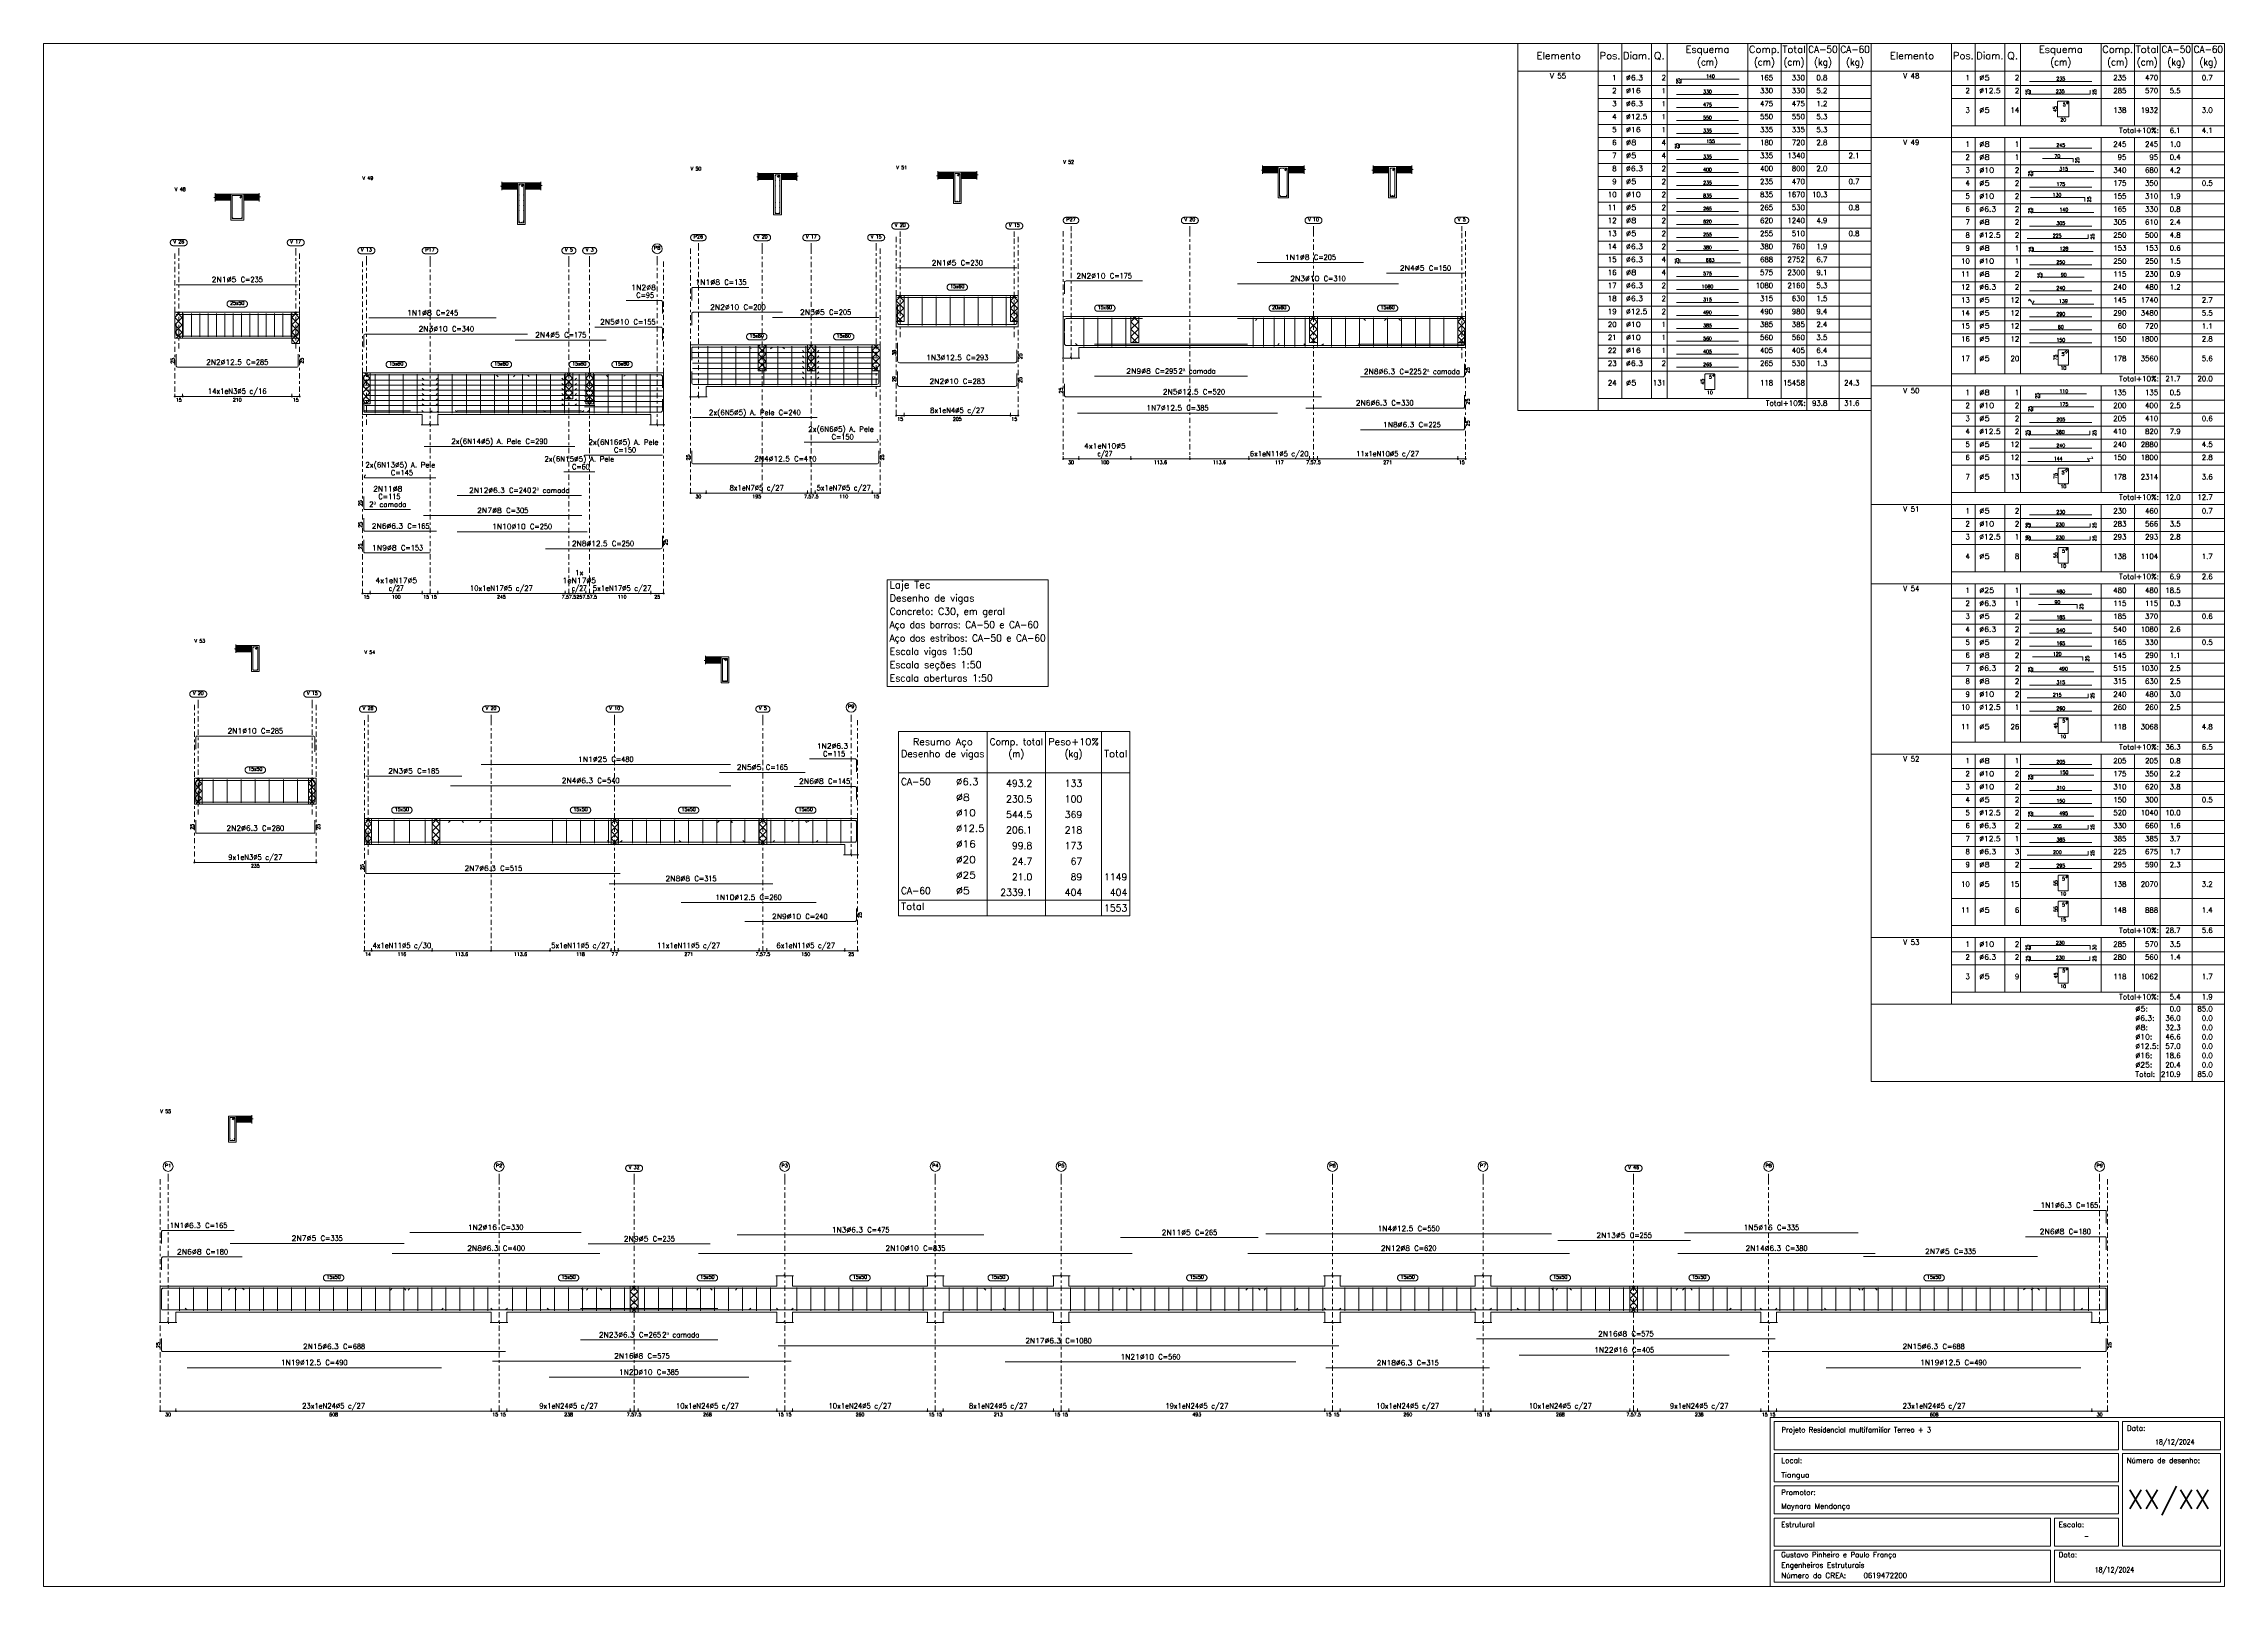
# Model space of a CAD drawing. Header units: millimetres. Extents: x 0 to 84, y 0 to 59.4.
import ezdxf
from ezdxf.enums import TextEntityAlignment as Align

# ---------------------------------------------------------------- set-up
doc = ezdxf.new("R2010")
doc.units = ezdxf.units.MM
doc.linetypes.add('CYPE_RAYAPUNTO', pattern=[0.4125, 0.2025, -0.105, 0, -0.105])
for name, color, linetype, lineweight in [('ARM_LONGITUDINAL_Ø10', 103, 'Continuous', 9), ('ARM_LONGITUDINAL_Ø12_5', 51, 'Continuous', 9), ('ARM_LONGITUDINAL_Ø16', 212, 'Continuous', 9), ('ARM_LONGITUDINAL_Ø25', 20, 'Continuous', 9), ('ARM_LONGITUDINAL_Ø5', 151, 'Continuous', 9), ('ARM_LONGITUDINAL_Ø6_3', 32, 'Continuous', 9), ('ARM_LONGITUDINAL_Ø8', 32, 'Continuous', 9), ('ARM_TRANSVERSAL_Ø5', 151, 'Continuous', 9), ('CYPE', 7, 'Continuous', 0), ('DETALHES_TABELA', 7, 'Continuous', 9), ('ELE_ARM_TRANS_TXT_EST', 3, 'Continuous', 9), ('ELE_CONT_NOS', 122, 'Continuous', 9), ('ELE_CONT_VIG_CONCRETO', 2, 'Continuous', 9), ('ELE_COT_COT_ANCORAGENS', 3, 'Continuous', 0), ('ELE_COT_COT_EST', 3, 'Continuous', 0), ('ELE_COT_COT_LIN_APOIOS', 2, 'CYPE_RAYAPUNTO', 0), ('ELE_COT_TEXTOS_ESTRIBOS', 122, 'Continuous', 0), ('ELE_REF_COT_LIN_AUX_COTA', 2, 'CYPE_RAYAPUNTO', 9), ('ELE_REF_NOME_PORTICO', 3, 'Continuous', 9), ('ELE_REF_REF_NOME', 3, 'Continuous', 9), ('ELE_REF_REF_REFERENCIA', 3, 'Continuous', 9), ('ELE_REF_TEXTO_REF_NOME', 3, 'Continuous', 9), ('ELE_REF_TEXTO_REF_REFERENCIA', 3, 'Continuous', 9), ('POR_ARM_LONG_ARM_TEXTOS', 3, 'Continuous', 9), ('POR_ARM_LONG_TXT_COMP', 3, 'Continuous', 9), ('POR_ARM_LONG_TXT_IND_LAYER_ARM_LONG', 3, 'Continuous', 9), ('QUAD_BORDA', 1, 'Continuous', 20), ('QUAD_LIMITES', 2, 'Continuous', 0), ('SEC_CONT_LAJES_CORTE', 8, 'Continuous', 9), ('SEC_CONT_VIG_CONCRETO_CORTE', 2, 'Continuous', 9), ('TAB_MED_LINHAS', 1, 'Continuous', 9), ('TAB_MED_TEXTOS', 1, 'Continuous', 9), ('TABELAS', 1, 'Continuous', 0), ('TEXTO_TABELAS', 1, 'Continuous', 0), ('TEXTOS_COTAS_DETALHES_TABELA', 1, 'Continuous', 0)]:
    doc.layers.add(name, color=color, linetype=linetype, lineweight=lineweight)
doc.styles.add('CYPETXT', font='', dxfattribs={"height": 0.2})
doc.styles.get('CYPETXT').set_extended_font_data('romans')

msp = doc.modelspace()

# ---------------------------------------------------------------- hatches: boundary and pattern name
at = {"layer": 'SEC_CONT_LAJES_CORTE', "true_color": 0xdad7d3}
for points in [[(46.955, 54.663), (47.555, 54.663), (47.555, 54.423), (46.955, 54.423)], [(48.555, 54.663), (47.955, 54.663), (47.955, 54.423), (48.555, 54.423)], [(51.206, 54.663), (51.806, 54.663), (51.806, 54.423), (51.206, 54.423)], [(52.706, 54.663), (52.106, 54.663), (52.106, 54.423), (52.706, 54.423)], [(17.65, 54.042), (18.25, 54.042), (18.25, 53.802), (17.65, 53.802)], [(19.15, 54.042), (18.55, 54.042), (18.55, 53.802), (19.15, 53.802)], [(27.517, 54.403), (28.117, 54.403), (28.117, 54.163), (27.517, 54.163)], [(29.017, 54.403), (28.417, 54.403), (28.417, 54.163), (29.017, 54.163)], [(34.442, 54.451), (35.042, 54.451), (35.042, 54.211), (34.442, 54.211)], [(35.942, 54.451), (35.342, 54.451), (35.342, 54.211), (35.942, 54.211)], [(6.608, 53.608), (7.208, 53.608), (7.208, 53.368), (6.608, 53.368)], [(8.308, 53.608), (7.708, 53.608), (7.708, 53.368), (8.308, 53.368)], [(7.404, 35.987), (8.004, 35.987), (8.004, 36.227), (7.404, 36.227)], [(25.494, 35.547), (26.094, 35.547), (26.094, 35.787), (25.494, 35.787)], [(8.016, 18.108), (7.416, 18.108), (7.416, 17.868), (8.016, 17.868)]]:
    msp.add_hatch(color=254, dxfattribs=at).paths.add_polyline_path(points, flags=0)

# ---------------------------------------------------------------- linework, layer by layer
at = {"layer": 'ARM_LONGITUDINAL_Ø10'}
for p, q in [((52.189, 48.813), (52.259, 48.742)), ((28.464, 47.715), (28.544, 47.655)), ((18.633, 46.644), (18.709, 46.579)), ((21.233, 46.644), (21.15, 46.588)), ((15.933, 45.208), (15.862, 45.279)), ((20.933, 45.208), (21.004, 45.279)), ((27.006, 28.65), (26.928, 28.712)), ((25.23, 11.478), (25.159, 11.407)), ((41.93, 11.478), (42.001, 11.407)), ((19.468, 10.642), (19.397, 10.713)), ((27.168, 10.642), (27.239, 10.713)), ((37.035, 10.642), (36.964, 10.713)), ((48.235, 10.642), (48.306, 10.713))]:
    msp.add_line(p, q, dxfattribs=at)
for points in [[(39.321, 49.761), (39.321, 50.201), (39.326, 50.224), (39.339, 50.243), (39.358, 50.256), (39.381, 50.261), (42.321, 50.261)], [(45.989, 50.155), (52.189, 50.155)], [(24.964, 48.555), (24.964, 48.995), (24.968, 49.018), (24.981, 49.037), (25.001, 49.05), (25.024, 49.055), (28.464, 49.055)], [(37.489, 49.084), (37.489, 48.644), (37.484, 48.621), (37.471, 48.602), (37.452, 48.589), (37.429, 48.584), (32.955, 48.584), (32.932, 48.589), (32.913, 48.602), (32.9, 48.621), (32.895, 48.644), (32.895, 49.158)], [(39.321, 48.313), (39.321, 48.753), (39.326, 48.776), (39.339, 48.795), (39.358, 48.808), (39.381, 48.813), (42.321, 48.813)], [(45.989, 48.813), (52.189, 48.813)], [(12.333, 47.718), (12.333, 48.158), (12.338, 48.181), (12.351, 48.2), (12.37, 48.213), (12.393, 48.218), (18.633, 48.218)], [(23.833, 47.985), (23.833, 48.425), (23.829, 48.448), (23.816, 48.467), (23.796, 48.48), (23.773, 48.485), (21.233, 48.485)], [(24.964, 47.215), (24.964, 47.655), (24.968, 47.677), (24.981, 47.697), (25.001, 47.71), (25.024, 47.715), (28.464, 47.715)], [(12.333, 46.144), (12.333, 46.584), (12.338, 46.607), (12.351, 46.626), (12.37, 46.639), (12.393, 46.644), (18.633, 46.644)], [(23.833, 46.144), (23.833, 46.584), (23.829, 46.607), (23.816, 46.626), (23.796, 46.639), (23.773, 46.644), (21.233, 46.644)], [(37.489, 46.7), (37.489, 46.26), (37.484, 46.237), (37.471, 46.218), (37.452, 46.205), (37.429, 46.2), (32.955, 46.2), (32.932, 46.205), (32.913, 46.218), (32.9, 46.237), (32.895, 46.26), (32.895, 46.774)], [(20.933, 45.208), (15.933, 45.208)], [(20.933, 40.608), (15.933, 40.608)], [(10.45, 32.131), (10.45, 32.677), (10.446, 32.7), (10.433, 32.72), (10.413, 32.733), (10.39, 32.737), (5.917, 32.737), (5.894, 32.733), (5.874, 32.72), (5.861, 32.7), (5.857, 32.677), (5.857, 32.237)], [(10.45, 30.427), (10.45, 30.973), (10.446, 30.996), (10.433, 31.015), (10.413, 31.028), (10.39, 31.033), (5.917, 31.033), (5.894, 31.028), (5.874, 31.015), (5.861, 30.996), (5.857, 30.973), (5.857, 30.533)], [(31.306, 29.15), (31.306, 28.71), (31.301, 28.687), (31.288, 28.667), (31.269, 28.654), (31.246, 28.65), (27.006, 28.65)], [(31.306, 26.096), (31.306, 25.656), (31.301, 25.633), (31.288, 25.613), (31.269, 25.6), (31.246, 25.596), (27.006, 25.596)], [(25.23, 12.82), (41.93, 12.82)], [(25.23, 11.478), (41.93, 11.478)], [(19.468, 10.642), (27.168, 10.642)], [(37.035, 10.642), (48.235, 10.642)], [(37.035, 8.64), (48.235, 8.64)], [(19.468, 8.051), (27.168, 8.051)]]:
    msp.add_lwpolyline(points, dxfattribs=at)
for centre in [(47.625, 54.593), (47.885, 54.593), (51.876, 54.593), (52.036, 54.593), (18.32, 53.972), (18.48, 53.972), (28.187, 54.333), (28.347, 54.333), (35.112, 53.321), (35.272, 53.321), (18.4, 52.512), (8.074, 36.157), (8.234, 36.157), (26.164, 34.857), (26.324, 34.857), (7.266, 17.178)]:
    msp.add_circle(centre, 0.01, dxfattribs=at)
at = {"layer": 'ARM_LONGITUDINAL_Ø12_5'}
for p, q in [((39.824, 47.777), (39.753, 47.848)), ((47.524, 47.777), (47.594, 47.848)), ((49.221, 47.777), (49.295, 47.844)), ((19.333, 45.208), (19.255, 45.271)), ((24.552, 28.65), (24.481, 28.721)), ((29.752, 28.65), (29.823, 28.721)), ((47.08, 11.478), (47.009, 11.407)), ((58.08, 11.478), (58.151, 11.407)), ((5.525, 10.642), (5.454, 10.713)), ((15.325, 10.642), (15.396, 10.713)), ((68.665, 10.642), (68.594, 10.713)), ((78.465, 10.642), (78.536, 10.713))]:
    msp.add_line(p, q, dxfattribs=at)
for points in [[(37.489, 49.084), (37.489, 48.659), (37.483, 48.63), (37.467, 48.606), (37.442, 48.59), (37.414, 48.584), (32.97, 48.584), (32.942, 48.59), (32.917, 48.606), (32.901, 48.63), (32.895, 48.659), (32.895, 49.353)], [(9.811, 48.641), (9.811, 48.216), (9.806, 48.187), (9.789, 48.163), (9.765, 48.147), (9.736, 48.141), (5.18, 48.141), (5.151, 48.147), (5.127, 48.163), (5.11, 48.187), (5.105, 48.216), (5.105, 48.641)], [(37.489, 47.613), (37.489, 47.188), (37.483, 47.159), (37.467, 47.135), (37.442, 47.119), (37.414, 47.113), (32.97, 47.113), (32.942, 47.119), (32.917, 47.135), (32.901, 47.159), (32.895, 47.188), (32.895, 47.882)], [(39.321, 48.277), (39.321, 47.852), (39.327, 47.823), (39.343, 47.799), (39.367, 47.783), (39.396, 47.777), (49.221, 47.777)], [(9.811, 47.439), (9.811, 47.014), (9.806, 46.985), (9.789, 46.961), (9.765, 46.945), (9.736, 46.939), (5.18, 46.939), (5.151, 46.945), (5.127, 46.961), (5.11, 46.985), (5.105, 47.014), (5.105, 47.439)], [(39.824, 47.777), (47.524, 47.777)], [(32.17, 46.78), (32.17, 46.354), (32.164, 46.325), (32.148, 46.3), (32.123, 46.284), (32.095, 46.279), (25.039, 46.279), (25.01, 46.284), (24.986, 46.3), (24.97, 46.325), (24.964, 46.354), (24.964, 46.779)], [(39.321, 46.295), (39.321, 45.87), (39.327, 45.841), (39.343, 45.817), (39.367, 45.8), (39.396, 45.795), (49.221, 45.795)], [(23.833, 45.708), (23.833, 45.283), (23.827, 45.254), (23.811, 45.23), (23.787, 45.214), (23.758, 45.208), (19.333, 45.208)], [(39.824, 45.175), (47.524, 45.175)], [(32.17, 43.718), (32.17, 43.292), (32.164, 43.263), (32.148, 43.239), (32.123, 43.222), (32.095, 43.217), (25.039, 43.217), (25.01, 43.222), (24.986, 43.239), (24.97, 43.263), (24.964, 43.292), (24.964, 43.717)], [(23.833, 40.451), (23.833, 40.026), (23.827, 39.997), (23.811, 39.973), (23.787, 39.956), (23.758, 39.951), (19.333, 39.951)], [(24.552, 28.65), (29.752, 28.65)], [(24.552, 26.33), (29.752, 26.33)], [(47.08, 13.578), (58.08, 13.578)], [(47.08, 11.478), (58.08, 11.478)], [(5.525, 10.642), (15.325, 10.642)], [(68.665, 10.642), (78.465, 10.642)], [(5.525, 8.42), (15.325, 8.42)], [(68.665, 8.42), (78.465, 8.42)]]:
    msp.add_lwpolyline(points, dxfattribs=at)
for centre in [(35.192, 53.324), (47.627, 53.535), (47.882, 53.535), (51.879, 53.535), (51.956, 53.535), (52.034, 53.535), (7.281, 52.681), (7.636, 52.681), (18.323, 52.514), (18.478, 52.514), (28.189, 52.875), (28.344, 52.875), (26.244, 34.86)]:
    msp.add_circle(centre, 0.0125, dxfattribs=at)
at = {"layer": 'ARM_LONGITUDINAL_Ø16'}
for p, q in [((14.11, 11.478), (14.039, 11.407)), ((20.71, 11.478), (20.781, 11.407)), ((63.2, 11.478), (63.129, 11.407)), ((69.9, 11.478), (69.971, 11.407)), ((56.83, 10.642), (56.759, 10.713)), ((64.93, 10.642), (65.001, 10.713))]:
    msp.add_line(p, q, dxfattribs=at)
for points in [[(14.11, 13.626), (20.71, 13.626)], [(63.2, 13.617), (69.9, 13.617)], [(14.11, 11.478), (20.71, 11.478)], [(63.2, 11.478), (69.9, 11.478)], [(56.83, 10.642), (64.93, 10.642)], [(56.83, 8.905), (64.93, 8.905)]]:
    msp.add_lwpolyline(points, dxfattribs=at)
at = {"layer": 'ARM_LONGITUDINAL_Ø25'}
for p, q in [((16.855, 29.486), (16.784, 29.415)), ((26.455, 29.486), (26.525, 29.415))]:
    msp.add_line(p, q, dxfattribs=at)
for points in [[(16.855, 31.646), (26.455, 31.646)], [(16.855, 29.486), (26.455, 29.486)]]:
    msp.add_lwpolyline(points, dxfattribs=at)
msp.add_circle((26.244, 35.702), 0.025, dxfattribs=at)
at = {"layer": 'ARM_LONGITUDINAL_Ø5'}
for p, q in [((51.724, 48.813), (51.653, 48.742)), ((28.07, 47.715), (27.999, 47.644)), ((29.3, 47.509), (29.229, 47.58)), ((29.3, 47.304), (29.229, 47.375)), ((29.3, 47.099), (29.229, 47.17)), ((29.794, 47.509), (29.865, 47.58)), ((29.794, 47.304), (29.865, 47.375)), ((29.794, 47.099), (29.865, 47.17)), ((14.658, 46.447), (14.587, 46.518)), ((14.658, 46.25), (14.587, 46.32)), ((15.103, 46.447), (15.174, 46.518)), ((15.103, 46.25), (15.174, 46.32)), ((18.167, 46.644), (18.096, 46.573)), ((20.033, 46.447), (19.962, 46.518)), ((20.033, 46.25), (19.962, 46.32)), ((20.458, 46.447), (20.529, 46.518)), ((20.458, 46.25), (20.529, 46.32)), ((21.667, 46.644), (21.738, 46.573)), ((29.3, 46.894), (29.229, 46.965)), ((29.3, 46.689), (29.229, 46.759)), ((29.3, 46.484), (29.229, 46.554)), ((29.794, 46.894), (29.865, 46.965)), ((29.794, 46.689), (29.865, 46.759)), ((29.794, 46.484), (29.865, 46.554)), ((14.658, 46.053), (14.587, 46.123)), ((14.658, 45.855), (14.587, 45.926)), ((14.658, 45.658), (14.587, 45.729)), ((14.658, 45.461), (14.587, 45.532)), ((15.103, 46.053), (15.174, 46.123)), ((15.103, 45.855), (15.174, 45.926)), ((15.103, 45.658), (15.174, 45.729)), ((15.103, 45.461), (15.174, 45.532)), ((20.033, 46.053), (19.962, 46.123)), ((20.033, 45.855), (19.962, 45.926)), ((20.033, 45.658), (19.962, 45.729)), ((20.033, 45.461), (19.962, 45.532)), ((20.458, 46.053), (20.529, 46.123)), ((20.458, 45.855), (20.529, 45.926)), ((20.458, 45.658), (20.529, 45.729)), ((20.458, 45.461), (20.529, 45.532)), ((16.106, 29.486), (16.177, 29.415)), ((26.034, 29.486), (25.963, 29.415)), ((29.334, 29.486), (29.404, 29.415)), ((7.188, 11.478), (7.117, 11.407)), ((13.888, 11.478), (13.958, 11.407)), ((20.98, 11.478), (20.909, 11.407)), ((25.68, 11.478), (25.751, 11.407)), ((41.485, 11.478), (41.414, 11.407)), ((46.785, 11.478), (46.856, 11.407)), ((58.33, 11.478), (58.259, 11.407)), ((63.43, 11.478), (63.501, 11.407)), ((70.102, 11.478), (70.032, 11.407)), ((76.802, 11.478), (76.873, 11.407))]:
    msp.add_line(p, q, dxfattribs=at)
for points in [[(37.489, 50.762), (32.895, 50.762)], [(54.724, 50.559), (51.724, 50.559)], [(9.811, 50.119), (5.105, 50.119)], [(37.489, 49.62), (32.895, 49.62)], [(9.811, 48.977), (5.105, 48.977)], [(32.17, 48.857), (28.07, 48.857)], [(54.724, 48.813), (51.724, 48.813)], [(18.167, 47.986), (21.667, 47.986)], [(24.994, 47.509), (29.794, 47.509)], [(24.994, 47.304), (29.794, 47.304)], [(24.994, 47.099), (29.794, 47.099)], [(32.17, 47.715), (28.07, 47.715)], [(29.3, 47.509), (32.129, 47.509)], [(29.3, 47.304), (32.129, 47.304)], [(29.3, 47.099), (32.129, 47.099)], [(12.374, 46.447), (15.103, 46.447)], [(12.374, 46.25), (15.103, 46.25)], [(14.658, 46.447), (20.458, 46.447)], [(14.658, 46.25), (20.458, 46.25)], [(18.167, 46.644), (21.667, 46.644)], [(20.033, 46.447), (21.233, 46.447)], [(20.033, 46.25), (21.233, 46.25)], [(20.833, 46.439), (23.833, 46.439)], [(20.833, 46.234), (23.833, 46.234)], [(24.994, 46.894), (29.794, 46.894)], [(24.994, 46.689), (29.794, 46.689)], [(24.994, 46.484), (29.794, 46.484)], [(29.3, 46.894), (32.129, 46.894)], [(29.3, 46.689), (32.129, 46.689)], [(29.3, 46.484), (32.129, 46.484)], [(12.374, 46.053), (15.103, 46.053)], [(12.374, 45.855), (15.103, 45.855)], [(12.374, 45.658), (15.103, 45.658)], [(12.374, 45.461), (15.103, 45.461)], [(14.658, 46.053), (20.458, 46.053)], [(14.658, 45.855), (20.458, 45.855)], [(14.658, 45.658), (20.458, 45.658)], [(14.658, 45.461), (20.458, 45.461)], [(20.033, 46.053), (21.233, 46.053)], [(20.033, 45.855), (21.233, 45.855)], [(20.033, 45.658), (21.233, 45.658)], [(20.033, 45.461), (21.233, 45.461)], [(20.833, 46.029), (23.833, 46.029)], [(20.833, 45.823), (23.833, 45.823)], [(20.833, 45.618), (23.833, 45.618)], [(20.833, 45.413), (23.833, 45.413)], [(24.994, 44.999), (29.794, 44.999)], [(14.658, 43.887), (20.458, 43.887)], [(29.3, 44.058), (32.129, 44.058), (32.14, 44.067), (32.147, 44.079), (32.15, 44.093), (32.105, 44.171)], [(20.033, 42.908), (21.233, 42.908)], [(20.833, 43.555), (23.833, 43.555)], [(12.398, 42.794), (12.353, 42.716), (12.356, 42.703), (12.363, 42.69), (12.374, 42.681), (15.103, 42.681)], [(12.406, 31.196), (16.106, 31.196)], [(26.034, 31.338), (29.334, 31.338)], [(12.406, 29.486), (16.106, 29.486)], [(26.034, 29.486), (29.334, 29.486)], [(7.188, 13.204), (13.888, 13.204)], [(20.98, 13.184), (25.68, 13.184)], [(41.485, 13.428), (46.785, 13.428)], [(58.33, 13.316), (63.43, 13.316)], [(70.102, 12.699), (76.802, 12.699)], [(7.188, 11.478), (13.888, 11.478)], [(20.98, 11.478), (25.68, 11.478)], [(41.485, 11.478), (46.785, 11.478)], [(58.33, 11.478), (63.43, 11.478)], [(70.102, 11.478), (76.802, 11.478)]]:
    msp.add_lwpolyline(points, dxfattribs=at)
for centre in [(18.315, 53.771), (18.32, 53.957), (18.48, 53.957), (18.485, 53.771), (28.182, 54.124), (28.182, 53.916), (28.187, 54.318), (28.347, 54.318), (28.352, 54.124), (28.352, 53.916), (35.107, 54.386), (35.277, 54.386), (51.876, 54.578), (52.036, 54.578), (7.273, 53.543), (7.643, 53.543), (18.315, 53.571), (18.315, 53.37), (18.315, 53.17), (18.315, 52.969), (18.485, 53.571), (18.485, 53.37), (18.485, 53.17), (18.485, 52.969), (28.182, 53.708), (28.182, 53.5), (28.182, 53.292), (28.182, 53.083), (28.352, 53.708), (28.352, 53.5), (28.352, 53.292), (28.352, 53.083), (18.315, 52.769), (18.485, 52.769), (26.16, 35.709), (26.328, 35.709), (7.184, 18.027), (7.348, 18.027)]:
    msp.add_circle(centre, 0.005, dxfattribs=at)
at = {"layer": 'ARM_LONGITUDINAL_Ø6_3'}
for p, q in [((48.624, 47.777), (48.547, 47.842)), ((50.724, 47.777), (50.645, 47.838)), ((15.133, 45.208), (15.215, 45.265)), ((15.67, 29.486), (15.599, 29.415)), ((26.47, 29.486), (26.541, 29.415)), ((29.506, 29.486), (29.419, 29.437)), ((22.206, 28.65), (22.281, 28.717)), ((7.345, 11.478), (7.427, 11.421)), ((13.43, 11.478), (13.359, 11.407)), ((21.43, 11.478), (21.501, 11.407)), ((26.719, 11.478), (26.648, 11.407)), ((36.219, 11.478), (36.289, 11.407)), ((62.95, 11.478), (62.879, 11.407)), ((70.55, 11.478), (70.621, 11.407)), ((76.645, 11.478), (76.563, 11.421)), ((17.795, 10.642), (17.868, 10.71)), ((28.295, 10.642), (28.224, 10.713)), ((49.395, 10.642), (49.324, 10.713)), ((49.895, 10.642), (49.966, 10.713)), ((55.695, 10.642), (55.766, 10.713)), ((66.195, 10.642), (66.122, 10.71))]:
    msp.add_line(p, q, dxfattribs=at)
for points in [[(54.724, 48.277), (54.724, 47.815), (54.721, 47.8), (54.713, 47.788), (54.7, 47.78), (54.686, 47.777), (48.624, 47.777)], [(54.724, 48.333), (54.724, 47.871), (54.721, 47.856), (54.713, 47.844), (54.7, 47.836), (54.686, 47.833), (50.724, 47.833)], [(54.724, 48.277), (54.724, 47.815), (54.721, 47.8), (54.713, 47.788), (54.7, 47.78), (54.686, 47.777), (50.724, 47.777)], [(54.724, 47.075), (54.724, 46.613), (54.721, 46.598), (54.713, 46.586), (54.7, 46.578), (54.686, 46.575), (50.724, 46.575)], [(12.333, 45.708), (12.333, 45.246), (12.336, 45.231), (12.344, 45.219), (12.356, 45.211), (12.371, 45.208), (15.133, 45.208)], [(54.724, 45.868), (54.724, 45.405), (54.721, 45.391), (54.713, 45.379), (54.7, 45.37), (54.686, 45.368), (48.624, 45.368)], [(15.924, 45.264), (20.724, 45.264)], [(54.724, 45.03), (54.724, 44.568), (54.721, 44.554), (54.713, 44.541), (54.7, 44.533), (54.686, 44.53), (50.724, 44.53)], [(15.924, 42.002), (20.724, 42.002)], [(12.333, 41.126), (12.333, 40.663), (12.336, 40.649), (12.344, 40.637), (12.356, 40.628), (12.371, 40.626), (15.133, 40.626)], [(31.306, 31.357), (31.306, 31.82), (31.303, 31.834), (31.295, 31.846), (31.283, 31.854), (31.268, 31.857), (29.506, 31.857)], [(10.45, 30.697), (10.45, 30.235), (10.447, 30.22), (10.439, 30.208), (10.427, 30.2), (10.412, 30.197), (5.895, 30.197), (5.88, 30.2), (5.868, 30.208), (5.86, 30.22), (5.857, 30.235), (5.857, 30.697)], [(15.67, 30.828), (26.47, 30.828)], [(10.45, 29.495), (10.45, 29.033), (10.447, 29.018), (10.439, 29.006), (10.427, 28.998), (10.412, 28.995), (5.895, 28.995), (5.88, 28.998), (5.868, 29.006), (5.86, 29.018), (5.857, 29.033), (5.857, 29.495)], [(15.67, 29.486), (26.47, 29.486)], [(31.306, 28.986), (31.306, 29.448), (31.303, 29.462), (31.295, 29.475), (31.283, 29.483), (31.268, 29.486), (29.506, 29.486)], [(12.406, 29.15), (12.406, 28.688), (12.409, 28.673), (12.417, 28.661), (12.43, 28.653), (12.444, 28.65), (22.206, 28.65)], [(12.406, 27.948), (12.406, 27.486), (12.409, 27.471), (12.417, 27.459), (12.43, 27.451), (12.444, 27.448), (22.206, 27.448)], [(79.445, 13.978), (79.445, 14.44), (79.442, 14.455), (79.434, 14.467), (79.422, 14.475), (79.407, 14.478), (76.645, 14.478)], [(4.545, 13.199), (4.545, 13.661), (4.548, 13.675), (4.556, 13.687), (4.568, 13.696), (4.583, 13.699), (7.345, 13.699)], [(26.719, 13.53), (36.219, 13.53)], [(13.43, 12.82), (21.43, 12.82)], [(62.95, 12.82), (70.55, 12.82)], [(4.545, 10.978), (4.545, 11.44), (4.548, 11.455), (4.556, 11.467), (4.568, 11.475), (4.583, 11.478), (7.345, 11.478)], [(4.545, 11.142), (4.545, 10.68), (4.548, 10.665), (4.556, 10.653), (4.568, 10.645), (4.583, 10.642), (17.795, 10.642)], [(13.43, 11.478), (21.43, 11.478)], [(26.719, 11.478), (36.219, 11.478)], [(62.95, 11.478), (70.55, 11.478)], [(79.445, 11.142), (79.445, 10.68), (79.442, 10.665), (79.434, 10.653), (79.422, 10.645), (79.407, 10.642), (66.195, 10.642)], [(79.445, 10.978), (79.445, 11.44), (79.442, 11.455), (79.434, 11.467), (79.422, 11.475), (79.407, 11.478), (76.645, 11.478)], [(20.676, 10.698), (25.976, 10.698)], [(28.295, 10.642), (49.895, 10.642)], [(49.395, 10.642), (55.695, 10.642)], [(4.545, 9.54), (4.545, 9.078), (4.548, 9.063), (4.556, 9.051), (4.568, 9.043), (4.583, 9.04), (17.795, 9.04)], [(20.676, 9.487), (25.976, 9.487)], [(28.295, 9.26), (49.895, 9.26)], [(79.445, 9.54), (79.445, 9.078), (79.442, 9.063), (79.434, 9.051), (79.422, 9.043), (79.407, 9.04), (66.195, 9.04)], [(49.395, 8.411), (55.695, 8.411)]]:
    msp.add_lwpolyline(points, dxfattribs=at)
for centre in [(47.627, 53.554), (47.882, 53.554), (18.316, 52.573), (18.484, 52.573), (8.07, 35.293), (8.237, 35.293), (26.16, 35.721), (26.328, 35.721), (7.266, 18.041), (7.183, 17.234), (7.35, 17.234)]:
    msp.add_circle(centre, 0.0063, dxfattribs=at)
at = {"layer": 'ARM_LONGITUDINAL_Ø8'}
for p, q in [((46.745, 48.813), (46.675, 48.742)), ((50.845, 48.813), (50.916, 48.742)), ((27.164, 47.715), (27.248, 47.661)), ((12.533, 46.644), (12.462, 46.573)), ((17.433, 46.644), (17.504, 46.573)), ((22.433, 46.644), (22.343, 46.601)), ((14.633, 45.208), (14.562, 45.279)), ((14.883, 45.208), (14.966, 45.264)), ((20.733, 45.208), (20.804, 45.279)), ((28.906, 29.486), (28.822, 29.431)), ((21.786, 28.65), (21.715, 28.721)), ((28.086, 28.65), (28.156, 28.721)), ((7.645, 11.478), (7.726, 11.419)), ((46.38, 11.478), (46.309, 11.407)), ((58.78, 11.478), (58.851, 11.407)), ((76.345, 11.478), (76.264, 11.419)), ((17.295, 10.642), (17.224, 10.713)), ((28.795, 10.642), (28.866, 10.713)), ((55.195, 10.642), (55.124, 10.713)), ((66.695, 10.642), (66.766, 10.713))]:
    msp.add_line(p, q, dxfattribs=at)
for points in [[(46.745, 50.973), (50.845, 50.973)], [(24.964, 49.513), (24.964, 49.965), (24.968, 49.984), (24.978, 49.999), (24.993, 50.01), (25.012, 50.013), (27.164, 50.013)], [(12.533, 48.838), (17.433, 48.838)], [(23.833, 49.012), (23.833, 49.464), (23.829, 49.483), (23.819, 49.498), (23.804, 49.508), (23.785, 49.512), (22.433, 49.512)], [(46.745, 48.813), (50.845, 48.813)], [(24.964, 47.215), (24.964, 47.667), (24.968, 47.685), (24.978, 47.7), (24.993, 47.711), (25.012, 47.715), (27.164, 47.715)], [(46.374, 47.833), (40.474, 47.833)], [(12.533, 46.644), (17.433, 46.644)], [(23.833, 46.144), (23.833, 46.596), (23.829, 46.614), (23.819, 46.63), (23.804, 46.64), (23.785, 46.644), (22.433, 46.644)], [(46.374, 46.594), (40.474, 46.594)], [(12.333, 45.764), (12.333, 45.312), (12.337, 45.294), (12.347, 45.278), (12.363, 45.268), (12.381, 45.264), (14.133, 45.264)], [(12.333, 45.708), (12.333, 45.256), (12.337, 45.238), (12.347, 45.222), (12.363, 45.212), (12.381, 45.208), (14.883, 45.208)], [(14.633, 45.208), (20.733, 45.208)], [(12.333, 41.961), (12.333, 41.509), (12.337, 41.491), (12.347, 41.475), (12.363, 41.465), (12.381, 41.461), (14.133, 41.461)], [(14.633, 41.228), (20.733, 41.228)], [(12.333, 40.289), (12.333, 39.837), (12.337, 39.819), (12.347, 39.803), (12.363, 39.793), (12.381, 39.789), (14.883, 39.789)], [(31.306, 30.303), (31.306, 30.755), (31.302, 30.774), (31.292, 30.789), (31.276, 30.8), (31.258, 30.803), (28.906, 30.803)], [(31.306, 28.986), (31.306, 29.438), (31.302, 29.456), (31.292, 29.472), (31.276, 29.482), (31.258, 29.486), (28.906, 29.486)], [(21.786, 28.65), (28.086, 28.65)], [(21.786, 27.053), (28.086, 27.053)], [(79.445, 12.963), (79.445, 13.415), (79.441, 13.433), (79.431, 13.449), (79.415, 13.459), (79.397, 13.463), (76.345, 13.463)], [(4.545, 12.184), (4.545, 12.636), (4.549, 12.654), (4.559, 12.669), (4.575, 12.68), (4.593, 12.684), (7.645, 12.684)], [(46.38, 12.82), (58.78, 12.82)], [(4.545, 10.978), (4.545, 11.43), (4.549, 11.448), (4.559, 11.464), (4.575, 11.474), (4.593, 11.478), (7.645, 11.478)], [(46.38, 11.478), (58.78, 11.478)], [(79.445, 10.978), (79.445, 11.43), (79.441, 11.448), (79.431, 11.464), (79.415, 11.474), (79.397, 11.478), (76.345, 11.478)], [(17.295, 10.642), (28.795, 10.642)], [(55.195, 10.642), (66.695, 10.642)], [(55.195, 9.525), (66.695, 9.525)], [(17.295, 8.671), (28.795, 8.671)]]:
    msp.add_lwpolyline(points, dxfattribs=at)
for centre in [(47.755, 54.595), (51.874, 53.596), (52.038, 53.596), (18.323, 52.535), (18.478, 52.535), (26.164, 34.875), (26.324, 34.875), (7.184, 18.04), (7.348, 18.04), (7.184, 17.176), (7.348, 17.176)]:
    msp.add_circle(centre, 0.008, dxfattribs=at)
at = {"layer": 'ARM_TRANSVERSAL_Ø5'}
for p, q in [((33.302, 49.652), (33.302, 48.552)), ((33.842, 49.652), (33.842, 48.552)), ((34.382, 49.652), (34.382, 48.552)), ((34.922, 49.652), (34.922, 48.552)), ((35.462, 49.652), (35.462, 48.552)), ((36.002, 49.652), (36.002, 48.552)), ((36.542, 49.652), (36.542, 48.552)), ((37.082, 49.652), (37.082, 48.552)), ((5.378, 49.009), (5.378, 48.109)), ((5.698, 49.009), (5.698, 48.109)), ((6.018, 49.009), (6.018, 48.109)), ((6.338, 49.009), (6.338, 48.109)), ((6.658, 49.009), (6.658, 48.109)), ((6.978, 49.009), (6.978, 48.109)), ((7.298, 49.009), (7.298, 48.109)), ((7.618, 49.009), (7.618, 48.109)), ((7.938, 49.009), (7.938, 48.109)), ((8.258, 49.009), (8.258, 48.109)), ((8.578, 49.009), (8.578, 48.109)), ((8.898, 49.009), (8.898, 48.109)), ((9.218, 49.009), (9.218, 48.109)), ((9.538, 49.009), (9.538, 48.109)), ((40.067, 48.845), (40.067, 47.745)), ((40.607, 48.845), (40.607, 47.745)), ((41.147, 48.845), (41.147, 47.745)), ((41.687, 48.845), (41.687, 47.745)), ((46.594, 48.845), (46.594, 47.745)), ((46.994, 48.845), (46.994, 47.745)), ((47.394, 48.845), (47.394, 47.745)), ((47.794, 48.845), (47.794, 47.745)), ((48.194, 48.845), (48.194, 47.745)), ((48.594, 48.845), (48.594, 47.745)), ((49.069, 48.845), (49.069, 47.745)), ((49.609, 48.845), (49.609, 47.745)), ((50.149, 48.845), (50.149, 47.745)), ((50.689, 48.845), (50.689, 47.745)), ((51.229, 48.845), (51.229, 47.745)), ((51.769, 48.845), (51.769, 47.745)), ((52.309, 48.845), (52.309, 47.745)), ((52.849, 48.845), (52.849, 47.745)), ((53.389, 48.845), (53.389, 47.745)), ((53.929, 48.845), (53.929, 47.745)), ((54.469, 48.845), (54.469, 47.745)), ((25.579, 47.747), (25.579, 46.247)), ((26.119, 47.747), (26.119, 46.247)), ((26.659, 47.747), (26.659, 46.247)), ((27.199, 47.747), (27.199, 46.247)), ((27.739, 47.747), (27.739, 46.247)), ((28.279, 47.747), (28.279, 46.247)), ((28.819, 47.747), (28.819, 46.247)), ((29.359, 47.747), (29.359, 46.247)), ((29.74, 47.747), (29.74, 46.247)), ((30.28, 47.747), (30.28, 46.247)), ((30.82, 47.747), (30.82, 46.247)), ((31.36, 47.747), (31.36, 46.247)), ((31.9, 47.747), (31.9, 46.247)), ((12.773, 46.676), (12.773, 45.176)), ((13.313, 46.676), (13.313, 45.176)), ((13.853, 46.676), (13.853, 45.176)), ((14.393, 46.676), (14.393, 45.176)), ((15.203, 46.676), (15.203, 45.176)), ((15.743, 46.676), (15.743, 45.176)), ((16.283, 46.676), (16.283, 45.176)), ((16.823, 46.676), (16.823, 45.176)), ((17.363, 46.676), (17.363, 45.176)), ((17.903, 46.676), (17.903, 45.176)), ((18.443, 46.676), (18.443, 45.176)), ((18.983, 46.676), (18.983, 45.176)), ((19.523, 46.676), (19.523, 45.176)), ((20.063, 46.676), (20.063, 45.176)), ((20.633, 46.676), (20.633, 45.176)), ((21.203, 46.676), (21.203, 45.176)), ((21.743, 46.676), (21.743, 45.176)), ((22.283, 46.676), (22.283, 45.176)), ((22.823, 46.676), (22.823, 45.176)), ((23.363, 46.676), (23.363, 45.176)), ((5.994, 31.065), (5.994, 30.165)), ((6.534, 31.065), (6.534, 30.165)), ((7.074, 31.065), (7.074, 30.165)), ((7.614, 31.065), (7.614, 30.165)), ((8.154, 31.065), (8.154, 30.165)), ((8.694, 31.065), (8.694, 30.165)), ((9.234, 31.065), (9.234, 30.165)), ((9.774, 31.065), (9.774, 30.165)), ((10.314, 31.065), (10.314, 30.165)), ((12.899, 29.518), (12.899, 28.618)), ((13.499, 29.518), (13.499, 28.618)), ((14.099, 29.518), (14.099, 28.618)), ((14.699, 29.518), (14.699, 28.618)), ((19.601, 29.518), (19.601, 28.618)), ((20.141, 29.518), (20.141, 28.618)), ((20.681, 29.518), (20.681, 28.618)), ((21.221, 29.518), (21.221, 28.618)), ((21.761, 29.518), (21.761, 28.618)), ((22.146, 29.518), (22.146, 28.618)), ((22.686, 29.518), (22.686, 28.618)), ((23.226, 29.518), (23.226, 28.618)), ((23.766, 29.518), (23.766, 28.618)), ((24.306, 29.518), (24.306, 28.618)), ((24.846, 29.518), (24.846, 28.618)), ((25.386, 29.518), (25.386, 28.618)), ((25.926, 29.518), (25.926, 28.618)), ((26.466, 29.518), (26.466, 28.618)), ((27.006, 29.518), (27.006, 28.618)), ((27.546, 29.518), (27.546, 28.618)), ((28.006, 29.518), (28.006, 28.618)), ((28.546, 29.518), (28.546, 28.618)), ((29.086, 29.518), (29.086, 28.618)), ((29.626, 29.518), (29.626, 28.618)), ((30.166, 29.518), (30.166, 28.618)), ((30.706, 29.518), (30.706, 28.618)), ((5.23, 11.51), (5.23, 10.61)), ((5.77, 11.51), (5.77, 10.61)), ((6.31, 11.51), (6.31, 10.61)), ((6.85, 11.51), (6.85, 10.61)), ((7.39, 11.51), (7.39, 10.61)), ((7.93, 11.51), (7.93, 10.61)), ((8.47, 11.51), (8.47, 10.61)), ((9.01, 11.51), (9.01, 10.61)), ((9.55, 11.51), (9.55, 10.61)), ((10.09, 11.51), (10.09, 10.61)), ((10.63, 11.51), (10.63, 10.61)), ((11.17, 11.51), (11.17, 10.61)), ((11.71, 11.51), (11.71, 10.61)), ((12.25, 11.51), (12.25, 10.61)), ((12.79, 11.51), (12.79, 10.61)), ((13.33, 11.51), (13.33, 10.61)), ((13.87, 11.51), (13.87, 10.61)), ((14.41, 11.51), (14.41, 10.61)), ((14.95, 11.51), (14.95, 10.61)), ((15.49, 11.51), (15.49, 10.61)), ((16.03, 11.51), (16.03, 10.61)), ((16.57, 11.51), (16.57, 10.61)), ((17.11, 11.51), (17.11, 10.61)), ((18.06, 11.51), (18.06, 10.61)), ((18.6, 11.51), (18.6, 10.61)), ((19.14, 11.51), (19.14, 10.61)), ((19.68, 11.51), (19.68, 10.61)), ((20.22, 11.51), (20.22, 10.61)), ((20.76, 11.51), (20.76, 10.61)), ((21.3, 11.51), (21.3, 10.61)), ((21.84, 11.51), (21.84, 10.61)), ((22.38, 11.51), (22.38, 10.61)), ((23.14, 11.51), (23.14, 10.61)), ((23.68, 11.51), (23.68, 10.61)), ((24.22, 11.51), (24.22, 10.61)), ((24.76, 11.51), (24.76, 10.61)), ((25.3, 11.51), (25.3, 10.61)), ((25.84, 11.51), (25.84, 10.61)), ((26.38, 11.51), (26.38, 10.61)), ((26.92, 11.51), (26.92, 10.61)), ((27.46, 11.51), (27.46, 10.61)), ((28, 11.51), (28, 10.61)), ((29.015, 11.51), (29.015, 10.61)), ((29.555, 11.51), (29.555, 10.61)), ((30.095, 11.51), (30.095, 10.61)), ((30.635, 11.51), (30.635, 10.61)), ((31.175, 11.51), (31.175, 10.61)), ((31.715, 11.51), (31.715, 10.61)), ((32.255, 11.51), (32.255, 10.61)), ((32.795, 11.51), (32.795, 10.61)), ((33.335, 11.51), (33.335, 10.61)), ((33.875, 11.51), (33.875, 10.61)), ((34.88, 11.51), (34.88, 10.61)), ((35.42, 11.51), (35.42, 10.61)), ((35.96, 11.51), (35.96, 10.61)), ((36.5, 11.51), (36.5, 10.61)), ((37.04, 11.51), (37.04, 10.61)), ((37.58, 11.51), (37.58, 10.61)), ((38.12, 11.51), (38.12, 10.61)), ((38.66, 11.51), (38.66, 10.61)), ((39.56, 11.51), (39.56, 10.61)), ((40.1, 11.51), (40.1, 10.61)), ((40.64, 11.51), (40.64, 10.61)), ((41.18, 11.51), (41.18, 10.61)), ((41.72, 11.51), (41.72, 10.61)), ((42.26, 11.51), (42.26, 10.61)), ((42.8, 11.51), (42.8, 10.61)), ((43.34, 11.51), (43.34, 10.61)), ((43.88, 11.51), (43.88, 10.61)), ((44.42, 11.51), (44.42, 10.61)), ((44.96, 11.51), (44.96, 10.61)), ((45.5, 11.51), (45.5, 10.61)), ((46.04, 11.51), (46.04, 10.61)), ((46.58, 11.51), (46.58, 10.61)), ((47.12, 11.51), (47.12, 10.61)), ((47.66, 11.51), (47.66, 10.61)), ((48.2, 11.51), (48.2, 10.61)), ((48.74, 11.51), (48.74, 10.61)), ((49.28, 11.51), (49.28, 10.61)), ((50.115, 11.51), (50.115, 10.61)), ((50.655, 11.51), (50.655, 10.61)), ((51.195, 11.51), (51.195, 10.61)), ((51.735, 11.51), (51.735, 10.61)), ((52.275, 11.51), (52.275, 10.61)), ((52.815, 11.51), (52.815, 10.61)), ((53.355, 11.51), (53.355, 10.61)), ((53.895, 11.51), (53.895, 10.61)), ((54.435, 11.51), (54.435, 10.61)), ((54.975, 11.51), (54.975, 10.61)), ((55.99, 11.51), (55.99, 10.61)), ((56.53, 11.51), (56.53, 10.61)), ((57.07, 11.51), (57.07, 10.61)), ((57.61, 11.51), (57.61, 10.61)), ((58.15, 11.51), (58.15, 10.61)), ((58.69, 11.51), (58.69, 10.61)), ((59.23, 11.51), (59.23, 10.61)), ((59.77, 11.51), (59.77, 10.61)), ((60.31, 11.51), (60.31, 10.61)), ((60.85, 11.51), (60.85, 10.61)), ((61.61, 11.51), (61.61, 10.61)), ((62.15, 11.51), (62.15, 10.61)), ((62.69, 11.51), (62.69, 10.61)), ((63.23, 11.51), (63.23, 10.61)), ((63.77, 11.51), (63.77, 10.61)), ((64.31, 11.51), (64.31, 10.61)), ((64.85, 11.51), (64.85, 10.61)), ((65.39, 11.51), (65.39, 10.61)), ((65.93, 11.51), (65.93, 10.61)), ((66.88, 11.51), (66.88, 10.61)), ((67.42, 11.51), (67.42, 10.61)), ((67.96, 11.51), (67.96, 10.61)), ((68.5, 11.51), (68.5, 10.61)), ((69.04, 11.51), (69.04, 10.61)), ((69.58, 11.51), (69.58, 10.61)), ((70.12, 11.51), (70.12, 10.61)), ((70.66, 11.51), (70.66, 10.61)), ((71.2, 11.51), (71.2, 10.61)), ((71.74, 11.51), (71.74, 10.61)), ((72.28, 11.51), (72.28, 10.61)), ((72.82, 11.51), (72.82, 10.61)), ((73.36, 11.51), (73.36, 10.61)), ((73.9, 11.51), (73.9, 10.61)), ((74.44, 11.51), (74.44, 10.61)), ((74.98, 11.51), (74.98, 10.61)), ((75.52, 11.51), (75.52, 10.61)), ((76.06, 11.51), (76.06, 10.61)), ((76.6, 11.51), (76.6, 10.61)), ((77.14, 11.51), (77.14, 10.61)), ((77.68, 11.51), (77.68, 10.61)), ((78.22, 11.51), (78.22, 10.61)), ((78.76, 11.51), (78.76, 10.61))]:
    msp.add_line(p, q, dxfattribs=at)
for points in [[(47.824, 54.507), (47.894, 54.578), (47.897, 54.58), (47.898, 54.583), (47.899, 54.587), (47.9, 54.59), (47.899, 54.594), (47.898, 54.597), (47.897, 54.6), (47.894, 54.603), (47.892, 54.605), (47.889, 54.606), (47.885, 54.607), (47.882, 54.608), (47.627, 54.608), (47.62, 54.606), (47.615, 54.603), (47.611, 54.597), (47.61, 54.59), (47.61, 53.535), (47.611, 53.528), (47.615, 53.523), (47.62, 53.519), (47.627, 53.518), (47.882, 53.518), (47.889, 53.519), (47.894, 53.523), (47.898, 53.528), (47.9, 53.535), (47.9, 54.59), (47.899, 54.594), (47.898, 54.597), (47.897, 54.6), (47.894, 54.603), (47.892, 54.605), (47.889, 54.606), (47.885, 54.607), (47.882, 54.608), (47.879, 54.607), (47.875, 54.606), (47.872, 54.605), (47.87, 54.603), (47.799, 54.532)], [(51.975, 54.507), (52.046, 54.578), (52.048, 54.58), (52.05, 54.583), (52.051, 54.587), (52.051, 54.59), (52.051, 54.594), (52.05, 54.597), (52.048, 54.6), (52.046, 54.603), (52.043, 54.605), (52.04, 54.606), (52.037, 54.607), (52.034, 54.608), (51.879, 54.608), (51.872, 54.606), (51.866, 54.603), (51.862, 54.597), (51.861, 54.59), (51.861, 53.535), (51.862, 53.528), (51.866, 53.523), (51.872, 53.519), (51.879, 53.518), (52.034, 53.518), (52.04, 53.519), (52.046, 53.523), (52.05, 53.528), (52.051, 53.535), (52.051, 54.59), (52.051, 54.594), (52.05, 54.597), (52.048, 54.6), (52.046, 54.603), (52.043, 54.605), (52.04, 54.606), (52.037, 54.607), (52.034, 54.608), (52.03, 54.607), (52.027, 54.606), (52.024, 54.605), (52.021, 54.603), (51.951, 54.532)], [(18.419, 53.886), (18.49, 53.957), (18.492, 53.96), (18.494, 53.963), (18.495, 53.966), (18.495, 53.969), (18.495, 53.973), (18.494, 53.976), (18.492, 53.979), (18.49, 53.982), (18.487, 53.984), (18.484, 53.986), (18.481, 53.987), (18.478, 53.987), (18.323, 53.987), (18.316, 53.986), (18.31, 53.982), (18.306, 53.976), (18.305, 53.969), (18.305, 52.514), (18.306, 52.508), (18.31, 52.502), (18.316, 52.498), (18.323, 52.497), (18.478, 52.497), (18.484, 52.498), (18.49, 52.502), (18.494, 52.508), (18.495, 52.514), (18.495, 53.969), (18.495, 53.973), (18.494, 53.976), (18.492, 53.979), (18.49, 53.982), (18.487, 53.984), (18.484, 53.986), (18.481, 53.987), (18.478, 53.987), (18.474, 53.987), (18.471, 53.986), (18.468, 53.984), (18.465, 53.982), (18.394, 53.911)], [(28.286, 54.247), (28.357, 54.318), (28.359, 54.32), (28.36, 54.323), (28.361, 54.327), (28.362, 54.33), (28.361, 54.334), (28.36, 54.337), (28.359, 54.34), (28.357, 54.343), (28.354, 54.345), (28.351, 54.346), (28.348, 54.347), (28.344, 54.348), (28.189, 54.348), (28.183, 54.346), (28.177, 54.343), (28.173, 54.337), (28.172, 54.33), (28.172, 52.875), (28.173, 52.868), (28.177, 52.863), (28.183, 52.859), (28.189, 52.858), (28.344, 52.858), (28.351, 52.859), (28.357, 52.863), (28.36, 52.868), (28.362, 52.875), (28.362, 54.33), (28.361, 54.334), (28.36, 54.337), (28.359, 54.34), (28.357, 54.343), (28.354, 54.345), (28.351, 54.346), (28.348, 54.347), (28.344, 54.348), (28.341, 54.347), (28.338, 54.346), (28.335, 54.345), (28.332, 54.343), (28.261, 54.272)], [(35.212, 54.3), (35.284, 54.373), (35.285, 54.375), (35.286, 54.377), (35.287, 54.379), (35.287, 54.381), (35.287, 54.384), (35.286, 54.387), (35.284, 54.39), (35.283, 54.392), (35.28, 54.394), (35.278, 54.395), (35.275, 54.396), (35.272, 54.396), (35.112, 54.396), (35.106, 54.395), (35.101, 54.392), (35.098, 54.387), (35.097, 54.381), (35.097, 53.321), (35.098, 53.316), (35.101, 53.311), (35.106, 53.307), (35.112, 53.306), (35.272, 53.306), (35.278, 53.307), (35.283, 53.311), (35.286, 53.316), (35.287, 53.321), (35.287, 54.381), (35.287, 54.384), (35.286, 54.387), (35.284, 54.39), (35.283, 54.392), (35.28, 54.394), (35.278, 54.395), (35.275, 54.396), (35.272, 54.396), (35.269, 54.396), (35.266, 54.395), (35.264, 54.394), (35.261, 54.392), (35.191, 54.321)], [(7.577, 53.453), (7.648, 53.524), (7.65, 53.526), (7.652, 53.529), (7.653, 53.533), (7.653, 53.536), (7.653, 53.539), (7.652, 53.543), (7.65, 53.546), (7.648, 53.548), (7.645, 53.55), (7.642, 53.552), (7.639, 53.553), (7.636, 53.553), (7.281, 53.553), (7.274, 53.552), (7.268, 53.548), (7.264, 53.543), (7.263, 53.536), (7.263, 52.681), (7.264, 52.674), (7.268, 52.669), (7.274, 52.665), (7.281, 52.663), (7.636, 52.663), (7.642, 52.665), (7.648, 52.669), (7.652, 52.674), (7.653, 52.681), (7.653, 53.536), (7.653, 53.539), (7.652, 53.543), (7.65, 53.546), (7.648, 53.548), (7.645, 53.55), (7.642, 53.552), (7.639, 53.553), (7.636, 53.553), (7.632, 53.553), (7.629, 53.552), (7.626, 53.55), (7.623, 53.548), (7.552, 53.478)], [(8.173, 36.075), (8.244, 36.146), (8.246, 36.148), (8.247, 36.151), (8.248, 36.154), (8.249, 36.157), (8.248, 36.159), (8.247, 36.162), (8.246, 36.165), (8.244, 36.167), (8.242, 36.169), (8.239, 36.17), (8.236, 36.171), (8.234, 36.172), (8.074, 36.172), (8.068, 36.17), (8.063, 36.167), (8.06, 36.162), (8.059, 36.157), (8.059, 35.297), (8.06, 35.291), (8.063, 35.286), (8.068, 35.283), (8.074, 35.282), (8.234, 35.282), (8.239, 35.283), (8.244, 35.286), (8.247, 35.291), (8.249, 35.297), (8.249, 36.157), (8.248, 36.159), (8.247, 36.162), (8.246, 36.165), (8.244, 36.167), (8.242, 36.169), (8.239, 36.17), (8.236, 36.171), (8.234, 36.172), (8.231, 36.171), (8.229, 36.171), (8.227, 36.17), (8.225, 36.169), (8.223, 36.167), (8.152, 36.096)], [(26.264, 35.636), (26.335, 35.706), (26.337, 35.709), (26.338, 35.711), (26.339, 35.714), (26.339, 35.717), (26.339, 35.72), (26.338, 35.723), (26.337, 35.725), (26.335, 35.728), (26.332, 35.73), (26.33, 35.731), (26.327, 35.732), (26.324, 35.732), (26.164, 35.732), (26.158, 35.731), (26.153, 35.728), (26.15, 35.723), (26.149, 35.717), (26.149, 34.857), (26.15, 34.851), (26.153, 34.846), (26.158, 34.843), (26.164, 34.842), (26.324, 34.842), (26.33, 34.843), (26.335, 34.846), (26.338, 34.851), (26.339, 34.857), (26.339, 35.717), (26.339, 35.72), (26.338, 35.723), (26.337, 35.725), (26.335, 35.728), (26.332, 35.73), (26.33, 35.731), (26.327, 35.732), (26.324, 35.732), (26.322, 35.732), (26.319, 35.731), (26.317, 35.73), (26.315, 35.729), (26.313, 35.728), (26.243, 35.657)], [(7.287, 17.96), (7.357, 18.03), (7.359, 18.032), (7.36, 18.035), (7.361, 18.037), (7.361, 18.04), (7.361, 18.042), (7.36, 18.045), (7.359, 18.047), (7.357, 18.049), (7.355, 18.05), (7.353, 18.052), (7.351, 18.052), (7.348, 18.053), (7.184, 18.053), (7.179, 18.052), (7.175, 18.049), (7.172, 18.045), (7.171, 18.04), (7.171, 17.176), (7.172, 17.171), (7.175, 17.166), (7.179, 17.164), (7.184, 17.163), (7.348, 17.163), (7.353, 17.164), (7.357, 17.166), (7.36, 17.171), (7.361, 17.176), (7.361, 18.04), (7.361, 18.042), (7.36, 18.045), (7.359, 18.047), (7.357, 18.049), (7.355, 18.05), (7.353, 18.052), (7.351, 18.052), (7.348, 18.053), (7.346, 18.052), (7.343, 18.052), (7.341, 18.05), (7.339, 18.049), (7.268, 17.978)]]:
    msp.add_lwpolyline(points, dxfattribs=at)
at = {"layer": 'CYPE', "color": 176}
for points in [[(66.5, 0), (84, 0), (84, 6.5), (66.5, 6.5), (66.5, 0)], [(66.66, 5.26), (79.92, 5.26), (79.92, 6.35), (66.66, 6.35), (66.66, 5.26)], [(80.08, 5.26), (83.85, 5.26), (83.85, 6.35), (80.08, 6.35), (80.08, 5.26)], [(66.66, 4.02), (79.92, 4.02), (79.92, 5.11), (66.66, 5.11), (66.66, 4.02)], [(80.08, 1.55), (83.85, 1.55), (83.85, 5.11), (80.08, 5.11), (80.08, 1.55)], [(66.66, 2.79), (79.92, 2.79), (79.92, 3.87), (66.66, 3.87), (66.66, 2.79)], [(66.66, 1.55), (77.3, 1.55), (77.3, 2.63), (66.66, 2.63), (66.66, 1.55)], [(77.46, 1.55), (79.92, 1.55), (79.92, 2.63), (77.46, 2.63), (77.46, 1.55)], [(66.66, 0.16), (77.3, 0.16), (77.3, 1.39), (66.66, 1.39), (66.66, 0.16)], [(77.46, 0.16), (83.85, 0.16), (83.85, 1.39), (77.46, 1.39), (77.46, 0.16)]]:
    msp.add_lwpolyline(points, close=True, dxfattribs=at)
at = {"layer": 'DETALHES_TABELA'}
for points in [[(63.076, 57.883), (63.076, 58.033), (65.304, 58.033)], [(62.89, 57.438), (65.29, 57.438)], [(76.498, 57.938), (78.898, 57.938)], [(76.532, 57.608), (76.532, 57.458), (78.824, 57.458), (78.824, 57.608)], [(77.937, 57.073), (78.006, 57.143), (78.009, 57.146), (78.011, 57.15), (78.012, 57.154), (78.013, 57.158), (78.012, 57.162), (78.011, 57.166), (78.009, 57.17), (78.006, 57.173), (78.003, 57.176), (77.999, 57.178), (77.995, 57.179), (77.991, 57.18), (77.593, 57.18), (77.585, 57.178), (77.578, 57.173), (77.573, 57.166), (77.572, 57.158), (77.572, 56.601), (77.573, 56.593), (77.578, 56.586), (77.585, 56.581), (77.593, 56.58), (77.991, 56.58), (77.999, 56.581), (78.006, 56.586), (78.011, 56.593), (78.013, 56.601), (78.013, 57.158), (78.012, 57.162), (78.011, 57.166), (78.009, 57.17), (78.006, 57.173), (78.003, 57.176), (77.999, 57.178), (77.995, 57.179), (77.991, 57.18), (77.987, 57.179), (77.983, 57.178), (77.979, 57.176), (77.976, 57.173), (77.906, 57.104)], [(62.89, 56.938), (65.29, 56.938)], [(62.89, 56.438), (65.29, 56.438)], [(62.89, 55.938), (65.29, 55.938)], [(63.018, 55.382), (63.018, 55.532), (65.364, 55.532)], [(62.89, 54.938), (65.29, 54.938)], [(76.498, 55.378), (78.898, 55.378)], [(76.995, 54.983), (78.18, 54.983), (78.18, 54.833)], [(62.89, 54.438), (65.29, 54.438)], [(62.89, 53.938), (65.29, 53.938)], [(76.498, 53.878), (78.898, 53.878)], [(76.627, 54.322), (76.627, 54.472), (78.972, 54.472)], [(62.89, 53.438), (65.29, 53.438)], [(62.89, 52.938), (65.29, 52.938)], [(76.535, 53.475), (78.624, 53.475), (78.624, 53.325)], [(76.627, 53.047), (76.627, 52.897), (78.972, 52.897)], [(62.89, 52.438), (65.29, 52.438)], [(76.498, 52.378), (78.898, 52.378)], [(62.89, 51.938), (65.29, 51.938)], [(62.89, 51.438), (65.29, 51.438)], [(76.406, 51.897), (78.748, 51.897), (78.748, 52.047)], [(76.651, 51.548), (76.651, 51.398), (78.946, 51.398)], [(62.89, 50.438), (65.29, 50.438)], [(63.019, 51.107), (63.019, 50.957), (65.364, 50.957)], [(76.498, 50.878), (78.898, 50.878)], [(76.982, 50.554), (76.982, 50.404), (78.602, 50.404)], [(62.89, 49.938), (65.29, 49.938)], [(76.498, 49.878), (78.898, 49.878)], [(62.89, 49.438), (65.29, 49.438)], [(62.89, 48.938), (65.29, 48.938)], [(76.498, 48.878), (78.898, 48.878)], [(76.667, 49.502), (76.592, 49.373), (78.97, 49.373)], [(62.89, 48.438), (65.29, 48.438)], [(62.89, 47.938), (65.29, 47.938)], [(76.498, 48.378), (78.898, 48.378)], [(62.89, 47.438), (65.29, 47.438)], [(76.498, 47.878), (78.898, 47.878)], [(77.89, 47.465), (77.988, 47.563), (77.992, 47.568), (77.995, 47.573), (77.997, 47.579), (77.997, 47.585), (77.997, 47.591), (77.995, 47.596), (77.992, 47.602), (77.988, 47.606), (77.984, 47.61), (77.978, 47.613), (77.973, 47.615), (77.967, 47.615), (77.63, 47.615), (77.618, 47.613), (77.608, 47.606), (77.602, 47.596), (77.599, 47.585), (77.599, 47.046), (77.602, 47.034), (77.608, 47.024), (77.618, 47.018), (77.63, 47.015), (77.967, 47.015), (77.978, 47.018), (77.988, 47.024), (77.995, 47.034), (77.997, 47.046), (77.997, 47.585), (77.997, 47.591), (77.995, 47.596), (77.992, 47.602), (77.988, 47.606), (77.984, 47.61), (77.978, 47.613), (77.973, 47.615), (77.967, 47.615), (77.961, 47.615), (77.955, 47.613), (77.95, 47.61), (77.945, 47.606), (77.846, 47.508)], [(62.89, 46.938), (65.29, 46.938)], [(64.31, 46.587), (64.372, 46.648), (64.374, 46.651), (64.376, 46.654), (64.377, 46.658), (64.377, 46.662), (64.377, 46.666), (64.376, 46.669), (64.374, 46.672), (64.372, 46.675), (64.369, 46.678), (64.365, 46.679), (64.362, 46.681), (64.358, 46.681), (64.007, 46.681), (64, 46.679), (63.994, 46.675), (63.989, 46.669), (63.988, 46.662), (63.988, 46.1), (63.989, 46.093), (63.994, 46.086), (64, 46.082), (64.007, 46.081), (64.358, 46.081), (64.365, 46.082), (64.372, 46.086), (64.376, 46.093), (64.377, 46.1), (64.377, 46.662), (64.377, 46.666), (64.376, 46.669), (64.374, 46.672), (64.372, 46.675), (64.369, 46.678), (64.365, 46.679), (64.362, 46.681), (64.358, 46.681), (64.354, 46.681), (64.351, 46.679), (64.348, 46.678), (64.345, 46.675), (64.283, 46.614)], [(76.626, 45.262), (76.626, 45.412), (78.972, 45.412)], [(76.896, 45.767), (76.896, 45.917), (78.693, 45.917)], [(76.498, 44.818), (78.898, 44.818)], [(76.498, 43.818), (78.898, 43.818)], [(76.533, 44.488), (76.533, 44.338), (78.823, 44.338), (78.823, 44.488)], [(76.427, 43.313), (78.803, 43.313), (78.728, 43.442)], [(77.89, 42.905), (77.988, 43.003), (77.992, 43.008), (77.995, 43.013), (77.997, 43.019), (77.997, 43.025), (77.997, 43.031), (77.995, 43.036), (77.992, 43.042), (77.988, 43.046), (77.984, 43.05), (77.978, 43.053), (77.973, 43.055), (77.967, 43.055), (77.63, 43.055), (77.618, 43.053), (77.608, 43.046), (77.602, 43.036), (77.599, 43.025), (77.599, 42.486), (77.602, 42.474), (77.608, 42.464), (77.618, 42.458), (77.63, 42.455), (77.967, 42.455), (77.978, 42.458), (77.988, 42.464), (77.995, 42.474), (77.997, 42.486), (77.997, 43.025), (77.997, 43.031), (77.995, 43.036), (77.992, 43.042), (77.988, 43.046), (77.984, 43.05), (77.978, 43.053), (77.973, 43.055), (77.967, 43.055), (77.961, 43.055), (77.955, 43.053), (77.95, 43.05), (77.945, 43.046), (77.846, 42.948)], [(76.498, 41.258), (78.898, 41.258)], [(76.532, 40.928), (76.532, 40.778), (78.824, 40.778), (78.824, 40.928)], [(76.532, 40.428), (76.532, 40.278), (78.824, 40.278), (78.824, 40.428)], [(77.908, 39.886), (77.983, 39.96), (77.985, 39.963), (77.988, 39.967), (77.989, 39.971), (77.989, 39.976), (77.989, 39.98), (77.988, 39.985), (77.985, 39.989), (77.983, 39.992), (77.979, 39.995), (77.975, 39.997), (77.971, 39.999), (77.966, 39.999), (77.62, 39.999), (77.611, 39.997), (77.604, 39.992), (77.599, 39.985), (77.597, 39.976), (77.597, 39.422), (77.599, 39.413), (77.604, 39.406), (77.611, 39.401), (77.62, 39.399), (77.966, 39.399), (77.975, 39.401), (77.983, 39.406), (77.988, 39.413), (77.989, 39.422), (77.989, 39.976), (77.989, 39.98), (77.988, 39.985), (77.985, 39.989), (77.983, 39.992), (77.979, 39.995), (77.975, 39.997), (77.971, 39.999), (77.966, 39.999), (77.962, 39.999), (77.957, 39.997), (77.953, 39.995), (77.95, 39.992), (77.876, 39.918)], [(76.498, 38.198), (78.898, 38.198)], [(76.837, 37.8), (78.332, 37.8), (78.332, 37.65)], [(76.498, 37.198), (78.898, 37.198)], [(76.498, 36.698), (78.898, 36.698)], [(76.498, 36.198), (78.898, 36.198)], [(76.609, 35.796), (78.552, 35.796), (78.552, 35.646)], [(76.627, 35.367), (76.627, 35.217), (78.972, 35.217)], [(76.498, 34.698), (78.898, 34.698)], [(76.406, 34.217), (78.748, 34.217), (78.748, 34.367)], [(76.498, 33.698), (78.898, 33.698)], [(77.918, 33.347), (77.98, 33.408), (77.982, 33.411), (77.984, 33.414), (77.985, 33.418), (77.985, 33.422), (77.985, 33.426), (77.984, 33.429), (77.982, 33.432), (77.98, 33.435), (77.977, 33.438), (77.973, 33.439), (77.97, 33.441), (77.966, 33.441), (77.615, 33.441), (77.608, 33.439), (77.602, 33.435), (77.597, 33.429), (77.596, 33.422), (77.596, 32.86), (77.597, 32.853), (77.602, 32.846), (77.608, 32.842), (77.615, 32.841), (77.966, 32.841), (77.973, 32.842), (77.98, 32.846), (77.984, 32.853), (77.985, 32.86), (77.985, 33.422), (77.985, 33.426), (77.984, 33.429), (77.982, 33.432), (77.98, 33.435), (77.977, 33.438), (77.973, 33.439), (77.97, 33.441), (77.966, 33.441), (77.962, 33.441), (77.959, 33.439), (77.956, 33.438), (77.953, 33.435), (77.891, 33.374)], [(76.498, 31.638), (78.898, 31.638)], [(76.626, 31.082), (76.626, 31.232), (78.972, 31.232)], [(76.498, 30.638), (78.898, 30.638)], [(76.498, 30.138), (78.898, 30.138)], [(76.627, 29.807), (76.627, 29.657), (78.972, 29.657)], [(76.406, 29.157), (78.748, 29.157), (78.748, 29.307)], [(76.498, 28.638), (78.898, 28.638)], [(76.406, 28.157), (78.748, 28.157), (78.748, 28.307)], [(76.498, 27.638), (78.898, 27.638)], [(77.908, 27.266), (77.983, 27.34), (77.985, 27.343), (77.988, 27.347), (77.989, 27.351), (77.989, 27.356), (77.989, 27.36), (77.988, 27.365), (77.985, 27.369), (77.983, 27.372), (77.979, 27.375), (77.975, 27.377), (77.971, 27.379), (77.966, 27.379), (77.62, 27.379), (77.611, 27.377), (77.604, 27.372), (77.599, 27.365), (77.597, 27.356), (77.597, 26.802), (77.599, 26.793), (77.604, 26.786), (77.611, 26.781), (77.62, 26.779), (77.966, 26.779), (77.975, 26.781), (77.983, 26.786), (77.988, 26.793), (77.989, 26.802), (77.989, 27.356), (77.989, 27.36), (77.988, 27.365), (77.985, 27.369), (77.983, 27.372), (77.979, 27.375), (77.975, 27.377), (77.971, 27.379), (77.966, 27.379), (77.962, 27.379), (77.957, 27.377), (77.953, 27.375), (77.95, 27.372), (77.876, 27.298)], [(77.908, 26.266), (77.983, 26.34), (77.985, 26.343), (77.988, 26.347), (77.989, 26.351), (77.989, 26.356), (77.989, 26.36), (77.988, 26.365), (77.985, 26.369), (77.983, 26.372), (77.979, 26.375), (77.975, 26.377), (77.971, 26.379), (77.966, 26.379), (77.62, 26.379), (77.611, 26.377), (77.604, 26.372), (77.599, 26.365), (77.597, 26.356), (77.597, 25.802), (77.599, 25.793), (77.604, 25.786), (77.611, 25.781), (77.62, 25.779), (77.966, 25.779), (77.975, 25.781), (77.983, 25.786), (77.988, 25.793), (77.989, 25.802), (77.989, 26.356), (77.989, 26.36), (77.988, 26.365), (77.985, 26.369), (77.983, 26.372), (77.979, 26.375), (77.975, 26.377), (77.971, 26.379), (77.966, 26.379), (77.962, 26.379), (77.957, 26.377), (77.953, 26.375), (77.95, 26.372), (77.876, 26.298)], [(76.532, 24.523), (76.532, 24.673), (78.824, 24.673), (78.824, 24.523)], [(76.533, 24.248), (76.533, 24.098), (78.823, 24.098), (78.823, 24.248)], [(77.918, 23.727), (77.98, 23.788), (77.982, 23.791), (77.984, 23.794), (77.985, 23.798), (77.985, 23.802), (77.985, 23.806), (77.984, 23.809), (77.982, 23.812), (77.98, 23.815), (77.977, 23.818), (77.973, 23.819), (77.97, 23.821), (77.966, 23.821), (77.615, 23.821), (77.608, 23.819), (77.602, 23.815), (77.597, 23.809), (77.596, 23.802), (77.596, 23.24), (77.597, 23.233), (77.602, 23.226), (77.608, 23.222), (77.615, 23.221), (77.966, 23.221), (77.973, 23.222), (77.98, 23.226), (77.984, 23.233), (77.985, 23.24), (77.985, 23.802), (77.985, 23.806), (77.984, 23.809), (77.982, 23.812), (77.98, 23.815), (77.977, 23.818), (77.973, 23.819), (77.97, 23.821), (77.966, 23.821), (77.962, 23.821), (77.959, 23.819), (77.956, 23.818), (77.953, 23.815), (77.891, 23.754)]]:
    msp.add_lwpolyline(points, dxfattribs=at)
at = {"layer": 'ELE_CONT_NOS'}
for p, q in [((32.845, 49.702), (32.845, 48.502)), ((37.539, 49.702), (37.539, 48.502)), ((5.055, 49.059), (5.055, 48.059)), ((9.861, 49.059), (9.861, 48.059)), ((41.88, 48.895), (41.88, 48.895)), ((46.424, 48.895), (46.424, 48.895)), ((48.764, 48.895), (48.764, 48.895)), ((49.064, 48.895), (49.064, 48.895)), ((54.774, 48.895), (54.774, 47.695)), ((29.419, 47.797), (29.419, 47.797)), ((29.72, 47.797), (29.72, 47.797)), ((32.22, 47.797), (32.22, 46.197)), ((39.274, 47.695), (39.274, 47.295)), ((39.874, 47.695), (39.874, 47.295)), ((41.88, 47.695), (41.88, 47.695)), ((46.424, 47.695), (46.424, 47.695)), ((48.764, 47.695), (48.764, 47.695)), ((49.064, 47.695), (49.064, 47.695)), ((12.283, 46.726), (12.283, 45.126)), ((20.083, 46.726), (20.083, 46.726)), ((20.383, 46.726), (20.383, 46.726)), ((20.883, 46.726), (20.883, 46.726)), ((21.183, 46.726), (21.183, 46.726)), ((24.919, 46.197), (24.919, 45.797)), ((25.519, 46.197), (25.519, 45.797)), ((29.419, 46.197), (29.419, 46.197)), ((29.72, 46.197), (29.72, 46.197)), ((14.583, 45.126), (14.583, 44.726)), ((15.183, 45.126), (15.183, 44.726)), ((20.083, 45.126), (20.083, 45.126)), ((20.383, 45.126), (20.383, 45.126)), ((20.883, 45.126), (20.883, 45.126)), ((21.183, 45.126), (21.183, 45.126)), ((23.383, 45.126), (23.383, 44.726)), ((23.883, 45.126), (23.883, 44.726)), ((5.807, 31.115), (5.807, 30.115)), ((10.5, 31.115), (10.5, 30.115)), ((12.356, 29.568), (12.356, 28.568)), ((14.963, 29.568), (14.963, 29.568)), ((19.506, 29.568), (19.506, 29.568)), ((21.856, 29.568), (21.856, 29.568)), ((22.136, 29.568), (22.136, 29.568)), ((27.556, 29.568), (27.556, 29.568)), ((27.856, 29.568), (27.856, 29.568)), ((14.963, 28.568), (14.963, 28.568)), ((19.506, 28.568), (19.506, 28.568)), ((21.856, 28.568), (21.856, 28.568)), ((22.136, 28.568), (22.136, 28.568)), ((27.556, 28.568), (27.556, 28.568)), ((27.856, 28.568), (27.856, 28.568)), ((30.856, 28.568), (30.856, 28.168)), ((31.356, 28.568), (31.356, 28.168)), ((28.245, 11.56), (28.245, 11.96)), ((28.845, 11.56), (28.845, 11.96)), ((34.045, 11.56), (34.045, 11.96)), ((34.645, 11.56), (34.645, 11.96)), ((38.895, 11.56), (38.895, 11.96)), ((39.495, 11.56), (39.495, 11.96)), ((49.345, 11.56), (49.345, 11.96)), ((49.945, 11.56), (49.945, 11.96)), ((55.145, 11.56), (55.145, 11.96)), ((55.745, 11.56), (55.745, 11.96)), ((22.595, 11.56), (22.595, 11.56)), ((22.895, 11.56), (22.895, 11.56)), ((61.095, 11.56), (61.095, 11.56)), ((61.395, 11.56), (61.395, 11.56)), ((4.495, 10.56), (4.495, 10.16)), ((5.095, 10.56), (5.095, 10.16)), ((17.245, 10.56), (17.245, 10.16)), ((17.845, 10.56), (17.845, 10.16)), ((22.595, 10.56), (22.595, 10.56)), ((22.895, 10.56), (22.895, 10.56)), ((28.245, 10.56), (28.245, 10.16)), ((28.845, 10.56), (28.845, 10.16)), ((34.045, 10.56), (34.045, 10.16)), ((34.645, 10.56), (34.645, 10.16)), ((38.895, 10.56), (38.895, 10.16)), ((39.495, 10.56), (39.495, 10.16)), ((49.345, 10.56), (49.345, 10.16)), ((49.945, 10.56), (49.945, 10.16)), ((55.145, 10.56), (55.145, 10.16)), ((55.745, 10.56), (55.745, 10.16)), ((61.095, 10.56), (61.095, 10.56)), ((61.395, 10.56), (61.395, 10.56)), ((66.145, 10.56), (66.145, 10.16)), ((66.745, 10.56), (66.745, 10.16)), ((78.895, 10.56), (78.895, 10.16)), ((79.495, 10.56), (79.495, 10.16))]:
    msp.add_line(p, q, dxfattribs=at)
at = {"layer": 'ELE_CONT_NOS', "lineweight": 0}
for p, q in [((32.845, 49.495), (33.052, 49.702)), ((33.145, 49.478), (32.921, 49.702)), ((37.239, 49.495), (37.446, 49.702)), ((37.539, 49.478), (37.314, 49.702)), ((5.055, 48.852), (5.262, 49.059)), ((5.055, 48.569), (5.355, 48.869)), ((5.355, 48.552), (5.055, 48.852)), ((5.355, 48.835), (5.13, 49.059)), ((9.561, 48.852), (9.768, 49.059)), ((9.561, 48.569), (9.861, 48.869)), ((9.861, 48.552), (9.561, 48.852)), ((9.861, 48.835), (9.637, 49.059)), ((32.845, 49.212), (33.145, 49.512)), ((33.145, 49.195), (32.845, 49.495)), ((32.845, 48.929), (33.145, 49.229)), ((33.145, 48.912), (32.845, 49.212)), ((33.072, 48.702), (32.845, 48.929)), ((32.901, 48.702), (33.145, 48.946)), ((37.239, 49.212), (37.539, 49.512)), ((37.539, 49.195), (37.239, 49.495)), ((37.239, 48.929), (37.539, 49.229)), ((37.539, 48.912), (37.239, 49.212)), ((37.466, 48.702), (37.239, 48.929)), ((37.294, 48.702), (37.539, 48.946)), ((41.88, 48.688), (42.087, 48.895)), ((42.18, 48.671), (41.956, 48.895)), ((48.764, 48.688), (48.971, 48.895)), ((49.064, 48.671), (48.839, 48.895)), ((54.474, 48.688), (54.681, 48.895)), ((54.774, 48.671), (54.549, 48.895)), ((5.055, 48.286), (5.355, 48.586)), ((5.355, 48.269), (5.055, 48.569)), ((5.282, 48.059), (5.055, 48.286)), ((5.11, 48.059), (5.355, 48.303)), ((9.561, 48.286), (9.861, 48.586)), ((9.861, 48.269), (9.561, 48.569)), ((9.561, 48.003), (9.861, 48.303)), ((9.861, 47.986), (9.561, 48.286)), ((9.706, 47.859), (9.561, 48.003)), ((9.7, 47.859), (9.861, 48.021)), ((41.88, 48.405), (42.18, 48.705)), ((42.18, 48.388), (41.88, 48.688)), ((41.88, 48.122), (42.18, 48.422)), ((42.18, 48.105), (41.88, 48.405)), ((42.107, 47.895), (41.88, 48.122)), ((41.936, 47.895), (42.18, 48.139)), ((48.764, 48.405), (49.064, 48.705)), ((49.064, 48.388), (48.764, 48.688)), ((48.764, 48.122), (49.064, 48.422)), ((49.064, 48.105), (48.764, 48.405)), ((48.991, 47.895), (48.764, 48.122)), ((48.819, 47.895), (49.064, 48.139)), ((54.474, 48.405), (54.774, 48.705)), ((54.774, 48.388), (54.474, 48.688)), ((54.474, 48.122), (54.774, 48.422)), ((54.774, 48.105), (54.474, 48.405)), ((54.701, 47.895), (54.474, 48.122)), ((54.529, 47.895), (54.774, 48.139)), ((27.526, 47.722), (27.6, 47.797)), ((27.526, 47.439), (27.826, 47.739)), ((27.826, 47.439), (27.526, 47.739)), ((27.526, 47.157), (27.826, 47.457)), ((27.826, 47.157), (27.526, 47.457)), ((27.526, 46.874), (27.826, 47.174)), ((27.826, 46.874), (27.526, 47.174)), ((27.826, 47.722), (27.752, 47.797)), ((29.419, 47.589), (29.626, 47.797)), ((29.419, 47.307), (29.719, 47.607)), ((29.719, 47.289), (29.419, 47.589)), ((29.419, 47.024), (29.719, 47.324)), ((29.719, 47.007), (29.419, 47.307)), ((29.475, 46.797), (29.719, 47.041)), ((29.719, 47.572), (29.495, 47.797)), ((31.92, 47.589), (32.127, 47.797)), ((31.92, 47.307), (32.22, 47.607)), ((32.22, 47.289), (31.92, 47.589)), ((31.92, 47.024), (32.22, 47.324)), ((32.22, 47.007), (31.92, 47.307)), ((31.975, 46.797), (32.22, 47.041)), ((32.22, 47.572), (31.995, 47.797)), ((12.283, 46.519), (12.49, 46.726)), ((12.283, 46.236), (12.583, 46.536)), ((12.583, 46.219), (12.283, 46.519)), ((12.283, 45.953), (12.583, 46.253)), ((12.583, 45.936), (12.283, 46.236)), ((12.583, 46.502), (12.359, 46.726)), ((20.083, 46.519), (20.29, 46.726)), ((20.083, 46.236), (20.383, 46.536)), ((20.383, 46.219), (20.083, 46.519)), ((20.083, 45.953), (20.383, 46.253)), ((20.383, 45.936), (20.083, 46.236)), ((20.383, 46.502), (20.159, 46.726)), ((20.883, 46.519), (21.09, 46.726)), ((20.883, 46.236), (21.183, 46.536)), ((21.183, 46.219), (20.883, 46.519)), ((20.883, 45.953), (21.183, 46.253)), ((21.183, 45.936), (20.883, 46.236)), ((21.183, 46.502), (20.959, 46.726)), ((27.62, 46.797), (27.526, 46.891)), ((27.732, 46.797), (27.826, 46.891)), ((29.647, 46.797), (29.419, 47.024)), ((32.147, 46.797), (31.92, 47.024)), ((12.283, 45.67), (12.583, 45.97)), ((12.583, 45.653), (12.283, 45.953)), ((12.428, 45.526), (12.283, 45.67)), ((12.422, 45.526), (12.583, 45.688)), ((20.31, 45.726), (20.083, 45.953)), ((20.139, 45.726), (20.383, 45.97)), ((20.883, 45.67), (21.183, 45.97)), ((21.183, 45.653), (20.883, 45.953)), ((21.028, 45.526), (20.883, 45.67)), ((21.022, 45.526), (21.183, 45.688)), ((5.807, 30.908), (6.014, 31.115)), ((6.107, 30.891), (5.883, 31.115)), ((10.2, 30.908), (10.407, 31.115)), ((10.5, 30.891), (10.276, 31.115)), ((5.807, 30.625), (6.107, 30.925)), ((6.107, 30.608), (5.807, 30.908)), ((5.807, 30.342), (6.107, 30.642)), ((6.107, 30.325), (5.807, 30.625)), ((6.034, 30.115), (5.807, 30.342)), ((5.862, 30.115), (6.107, 30.359)), ((10.2, 30.625), (10.5, 30.925)), ((10.5, 30.608), (10.2, 30.908)), ((10.2, 30.342), (10.5, 30.642)), ((10.5, 30.325), (10.2, 30.625)), ((10.427, 30.115), (10.2, 30.342)), ((10.256, 30.115), (10.5, 30.359)), ((12.356, 29.361), (12.563, 29.568)), ((12.636, 29.364), (12.432, 29.568)), ((14.963, 29.361), (15.17, 29.568)), ((15.263, 29.344), (15.038, 29.568)), ((21.856, 29.361), (22.063, 29.568)), ((22.136, 29.364), (21.932, 29.568)), ((27.556, 29.361), (27.763, 29.568)), ((27.856, 29.344), (27.632, 29.568)), ((12.636, 29.081), (12.356, 29.361)), ((12.356, 29.078), (12.636, 29.358)), ((12.636, 28.798), (12.356, 29.078)), ((12.356, 28.795), (12.636, 29.075)), ((12.584, 28.568), (12.356, 28.795)), ((12.412, 28.568), (12.636, 28.792)), ((14.963, 29.078), (15.263, 29.378)), ((15.263, 29.061), (14.963, 29.361)), ((14.963, 28.795), (15.263, 29.095)), ((15.263, 28.778), (14.963, 29.078)), ((15.19, 28.568), (14.963, 28.795)), ((15.018, 28.568), (15.263, 28.812)), ((22.136, 29.081), (21.856, 29.361)), ((21.856, 29.078), (22.136, 29.358)), ((22.136, 28.798), (21.856, 29.078)), ((21.856, 28.795), (22.136, 29.075)), ((22.083, 28.568), (21.856, 28.795)), ((21.912, 28.568), (22.136, 28.792)), ((27.556, 29.078), (27.856, 29.378)), ((27.856, 29.061), (27.556, 29.361)), ((27.556, 28.795), (27.856, 29.095)), ((27.856, 28.778), (27.556, 29.078)), ((27.783, 28.568), (27.556, 28.795)), ((27.612, 28.568), (27.856, 28.812)), ((22.595, 11.353), (22.802, 11.56)), ((22.595, 11.07), (22.895, 11.37)), ((22.895, 11.053), (22.595, 11.353)), ((22.595, 10.787), (22.895, 11.087)), ((22.895, 10.77), (22.595, 11.07)), ((22.895, 11.336), (22.671, 11.56)), ((61.095, 11.353), (61.302, 11.56)), ((61.095, 11.07), (61.395, 11.37)), ((61.395, 11.053), (61.095, 11.353)), ((61.095, 10.787), (61.395, 11.087)), ((61.395, 10.77), (61.095, 11.07)), ((61.395, 11.336), (61.171, 11.56)), ((22.822, 10.56), (22.595, 10.787)), ((22.651, 10.56), (22.895, 10.804)), ((61.322, 10.56), (61.095, 10.787)), ((61.151, 10.56), (61.395, 10.804))]:
    msp.add_line(p, q, dxfattribs=at)
at = {"layer": 'ELE_CONT_NOS'}
for points in [[(32.845, 49.702), (33.145, 49.702)], [(37.239, 49.702), (37.539, 49.702)], [(5.055, 49.059), (5.355, 49.059)], [(9.561, 49.059), (9.861, 49.059)], [(39.874, 48.895), (39.274, 48.895), (39.271, 48.895), (39.271, 47.695), (39.274, 47.695)], [(41.88, 48.895), (46.424, 48.895)], [(48.764, 48.895), (49.064, 48.895)], [(54.474, 48.895), (54.774, 48.895)], [(5.055, 48.059), (5.355, 48.059)], [(9.561, 48.059), (9.861, 48.059)], [(32.845, 48.502), (33.145, 48.502)], [(37.239, 48.502), (37.539, 48.502)], [(25.519, 47.797), (24.919, 47.797), (24.914, 47.797), (24.914, 46.197), (24.919, 46.197)], [(29.419, 47.797), (29.72, 47.797)], [(31.92, 47.797), (32.22, 47.797)], [(39.234, 47.295), (39.544, 47.295), (39.559, 47.345), (39.589, 47.245), (39.604, 47.295), (39.914, 47.295)], [(41.88, 47.695), (46.424, 47.695)], [(48.764, 47.695), (49.064, 47.695)], [(54.474, 47.695), (54.774, 47.695)], [(12.283, 46.726), (12.583, 46.726)], [(14.583, 46.726), (15.183, 46.726)], [(20.083, 46.726), (20.383, 46.726)], [(20.883, 46.726), (21.183, 46.726)], [(23.383, 46.726), (23.883, 46.726), (23.883, 45.126)], [(24.879, 45.797), (25.189, 45.797), (25.204, 45.847), (25.234, 45.747), (25.249, 45.797), (25.559, 45.797)], [(29.419, 46.197), (29.72, 46.197)], [(31.92, 46.197), (32.22, 46.197)], [(12.283, 45.126), (12.583, 45.126)], [(14.543, 44.726), (14.853, 44.726), (14.868, 44.776), (14.898, 44.676), (14.913, 44.726), (15.223, 44.726)], [(20.083, 45.126), (20.383, 45.126)], [(20.883, 45.126), (21.183, 45.126)], [(23.343, 44.726), (23.603, 44.726), (23.618, 44.776), (23.648, 44.676), (23.663, 44.726), (23.923, 44.726)], [(5.807, 31.115), (6.107, 31.115)], [(10.2, 31.115), (10.5, 31.115)], [(5.807, 30.115), (6.107, 30.115)], [(10.2, 30.115), (10.5, 30.115)], [(12.356, 29.568), (12.636, 29.568)], [(14.963, 29.568), (19.506, 29.568)], [(21.856, 29.568), (22.136, 29.568)], [(27.556, 29.568), (27.856, 29.568)], [(30.856, 29.568), (31.356, 29.568), (31.356, 28.568)], [(12.356, 28.568), (12.636, 28.568)], [(14.963, 28.568), (19.506, 28.568)], [(21.856, 28.568), (22.136, 28.568)], [(27.556, 28.568), (27.856, 28.568)], [(30.816, 28.168), (31.076, 28.168), (31.091, 28.218), (31.121, 28.118), (31.136, 28.168), (31.396, 28.168)], [(28.205, 11.96), (28.515, 11.96), (28.53, 12.01), (28.56, 11.91), (28.575, 11.96), (28.885, 11.96)], [(34.005, 11.96), (34.315, 11.96), (34.33, 12.01), (34.36, 11.91), (34.375, 11.96), (34.685, 11.96)], [(38.855, 11.96), (39.165, 11.96), (39.18, 12.01), (39.21, 11.91), (39.225, 11.96), (39.535, 11.96)], [(49.305, 11.96), (49.615, 11.96), (49.63, 12.01), (49.66, 11.91), (49.675, 11.96), (49.985, 11.96)], [(55.105, 11.96), (55.415, 11.96), (55.43, 12.01), (55.46, 11.91), (55.475, 11.96), (55.785, 11.96)], [(5.095, 11.56), (4.495, 11.56), (4.495, 10.56)], [(17.245, 11.56), (17.845, 11.56)], [(22.595, 11.56), (22.895, 11.56)], [(61.095, 11.56), (61.395, 11.56)], [(66.145, 11.56), (66.745, 11.56)], [(78.895, 11.56), (79.495, 11.56), (79.495, 10.56)], [(4.455, 10.16), (4.765, 10.16), (4.78, 10.21), (4.81, 10.11), (4.825, 10.16), (5.135, 10.16)], [(17.205, 10.16), (17.515, 10.16), (17.53, 10.21), (17.56, 10.11), (17.575, 10.16), (17.885, 10.16)], [(22.595, 10.56), (22.895, 10.56)], [(28.205, 10.16), (28.515, 10.16), (28.53, 10.21), (28.56, 10.11), (28.575, 10.16), (28.885, 10.16)], [(34.005, 10.16), (34.315, 10.16), (34.33, 10.21), (34.36, 10.11), (34.375, 10.16), (34.685, 10.16)], [(38.855, 10.16), (39.165, 10.16), (39.18, 10.21), (39.21, 10.11), (39.225, 10.16), (39.535, 10.16)], [(49.305, 10.16), (49.615, 10.16), (49.63, 10.21), (49.66, 10.11), (49.675, 10.16), (49.985, 10.16)], [(55.105, 10.16), (55.415, 10.16), (55.43, 10.21), (55.46, 10.11), (55.475, 10.16), (55.785, 10.16)], [(61.095, 10.56), (61.395, 10.56)], [(66.105, 10.16), (66.415, 10.16), (66.43, 10.21), (66.46, 10.11), (66.475, 10.16), (66.785, 10.16)], [(78.855, 10.16), (79.165, 10.16), (79.18, 10.21), (79.21, 10.11), (79.225, 10.16), (79.535, 10.16)]]:
    msp.add_lwpolyline(points, dxfattribs=at)
at = {"layer": 'ELE_CONT_NOS', "lineweight": 0}
for points in [[(32.845, 49.702), (32.845, 48.702), (33.145, 48.702), (33.145, 49.702), (32.845, 49.702)], [(37.239, 49.702), (37.239, 48.702), (37.539, 48.702), (37.539, 49.702), (37.239, 49.702)], [(5.055, 49.059), (5.055, 48.059), (5.355, 48.059), (5.355, 49.059), (5.055, 49.059)], [(9.561, 49.059), (9.561, 47.859), (9.861, 47.859), (9.861, 49.059), (9.561, 49.059)], [(41.88, 48.895), (41.88, 47.895), (42.18, 47.895), (42.18, 48.895), (41.88, 48.895)], [(48.764, 48.895), (48.764, 47.895), (49.064, 47.895), (49.064, 48.895), (48.764, 48.895)], [(54.474, 48.895), (54.474, 47.895), (54.774, 47.895), (54.774, 48.895), (54.474, 48.895)], [(27.526, 47.797), (27.526, 46.797), (27.826, 46.797), (27.826, 47.797), (27.526, 47.797)], [(29.419, 47.797), (29.419, 46.797), (29.719, 46.797), (29.719, 47.797), (29.419, 47.797)], [(31.92, 47.797), (31.92, 46.797), (32.22, 46.797), (32.22, 47.797), (31.92, 47.797)], [(12.283, 46.726), (12.283, 45.526), (12.583, 45.526), (12.583, 46.726), (12.283, 46.726)], [(20.083, 46.726), (20.083, 45.726), (20.383, 45.726), (20.383, 46.726), (20.083, 46.726)], [(20.883, 46.726), (20.883, 45.526), (21.183, 45.526), (21.183, 46.726), (20.883, 46.726)], [(5.807, 31.115), (5.807, 30.115), (6.107, 30.115), (6.107, 31.115), (5.807, 31.115)], [(10.2, 31.115), (10.2, 30.115), (10.5, 30.115), (10.5, 31.115), (10.2, 31.115)], [(12.356, 29.568), (12.356, 28.568), (12.636, 28.568), (12.636, 29.568), (12.356, 29.568)], [(14.963, 29.568), (14.963, 28.568), (15.263, 28.568), (15.263, 29.568), (14.963, 29.568)], [(21.856, 29.568), (21.856, 28.568), (22.136, 28.568), (22.136, 29.568), (21.856, 29.568)], [(27.556, 29.568), (27.556, 28.568), (27.856, 28.568), (27.856, 29.568), (27.556, 29.568)], [(22.595, 11.56), (22.595, 10.56), (22.895, 10.56), (22.895, 11.56), (22.595, 11.56)], [(61.095, 11.56), (61.095, 10.56), (61.395, 10.56), (61.395, 11.56), (61.095, 11.56)]]:
    msp.add_lwpolyline(points, close=True, dxfattribs=at)
at = {"layer": 'ELE_CONT_VIG_CONCRETO'}
for p, q in [((33.145, 49.702), (37.239, 49.702)), ((5.355, 49.059), (9.561, 49.059)), ((39.874, 48.895), (41.88, 48.895)), ((46.424, 48.895), (48.764, 48.895)), ((49.064, 48.895), (54.474, 48.895)), ((5.355, 48.059), (9.561, 48.059)), ((33.145, 48.502), (37.239, 48.502)), ((25.519, 47.797), (27.676, 47.797)), ((27.676, 47.797), (29.419, 47.797)), ((29.72, 47.797), (31.92, 47.797)), ((39.874, 47.695), (41.88, 47.695)), ((46.424, 47.695), (48.764, 47.695)), ((49.064, 47.695), (54.474, 47.695)), ((12.583, 46.726), (14.583, 46.726)), ((15.183, 46.726), (20.083, 46.726)), ((20.383, 46.726), (20.883, 46.726)), ((21.183, 46.726), (23.383, 46.726)), ((25.519, 46.197), (27.676, 46.197)), ((27.676, 46.197), (29.419, 46.197)), ((29.72, 46.197), (31.92, 46.197)), ((12.583, 45.126), (14.583, 45.126)), ((15.183, 45.126), (20.083, 45.126)), ((20.383, 45.126), (20.883, 45.126)), ((21.183, 45.126), (23.383, 45.126)), ((6.107, 31.115), (10.2, 31.115)), ((6.107, 30.115), (10.2, 30.115)), ((12.636, 29.568), (14.963, 29.568)), ((19.506, 29.568), (21.856, 29.568)), ((22.136, 29.568), (27.556, 29.568)), ((27.856, 29.568), (30.856, 29.568)), ((12.636, 28.568), (14.963, 28.568)), ((19.506, 28.568), (21.856, 28.568)), ((22.136, 28.568), (27.556, 28.568)), ((27.856, 28.568), (30.856, 28.568)), ((5.095, 11.56), (17.245, 11.56)), ((17.845, 11.56), (22.595, 11.56)), ((22.895, 11.56), (28.245, 11.56)), ((28.845, 11.56), (34.045, 11.56)), ((34.645, 11.56), (38.895, 11.56)), ((39.495, 11.56), (49.345, 11.56)), ((49.945, 11.56), (55.145, 11.56)), ((55.745, 11.56), (61.095, 11.56)), ((61.395, 11.56), (66.145, 11.56)), ((66.745, 11.56), (78.895, 11.56)), ((5.095, 10.56), (17.245, 10.56)), ((17.845, 10.56), (22.595, 10.56)), ((22.895, 10.56), (28.245, 10.56)), ((28.845, 10.56), (34.045, 10.56)), ((34.645, 10.56), (38.895, 10.56)), ((39.495, 10.56), (49.345, 10.56)), ((49.945, 10.56), (55.145, 10.56)), ((55.745, 10.56), (61.095, 10.56)), ((61.395, 10.56), (66.145, 10.56)), ((66.745, 10.56), (78.895, 10.56))]:
    msp.add_line(p, q, dxfattribs=at)
at = {"layer": 'ELE_COT_COT_EST'}
for p, q in [((5.055, 45.819), (5.055, 45.919)), ((5.355, 45.819), (5.355, 45.919)), ((9.561, 45.819), (9.561, 45.919)), ((32.845, 45.08), (32.845, 45.18)), ((33.145, 45.08), (33.145, 45.18)), ((37.239, 45.08), (37.239, 45.18)), ((39.274, 43.41), (39.274, 43.51)), ((39.874, 43.41), (39.874, 43.51)), ((41.88, 43.41), (41.88, 43.51)), ((44.152, 43.41), (44.152, 43.51)), ((46.424, 43.41), (46.424, 43.51)), ((48.764, 43.41), (48.764, 43.51)), ((48.914, 43.41), (48.914, 43.51)), ((49.064, 43.41), (49.064, 43.51)), ((54.474, 43.41), (54.474, 43.51)), ((24.919, 42.097), (24.919, 42.197)), ((25.519, 42.097), (25.519, 42.197)), ((29.419, 42.097), (29.419, 42.197)), ((29.57, 42.097), (29.57, 42.197)), ((29.72, 42.097), (29.72, 42.197)), ((31.92, 42.097), (31.92, 42.197)), ((12.283, 38.231), (12.283, 38.331)), ((12.583, 38.231), (12.583, 38.331)), ((14.583, 38.231), (14.583, 38.331)), ((14.883, 38.231), (14.883, 38.331)), ((15.183, 38.231), (15.183, 38.331)), ((20.083, 38.231), (20.083, 38.331)), ((20.233, 38.231), (20.233, 38.331)), ((20.383, 38.231), (20.383, 38.331)), ((20.883, 38.231), (20.883, 38.331)), ((21.033, 38.231), (21.033, 38.331)), ((21.183, 38.231), (21.183, 38.331)), ((23.383, 38.231), (23.383, 38.331)), ((5.807, 27.875), (5.807, 27.975)), ((12.356, 24.476), (12.356, 24.576)), ((12.636, 24.476), (12.636, 24.576)), ((14.963, 24.476), (14.963, 24.576)), ((17.234, 24.476), (17.234, 24.576)), ((19.506, 24.476), (19.506, 24.576)), ((21.856, 24.476), (21.856, 24.576)), ((21.996, 24.476), (21.996, 24.576)), ((22.136, 24.476), (22.136, 24.576)), ((27.556, 24.476), (27.556, 24.576)), ((27.706, 24.476), (27.706, 24.576)), ((27.856, 24.476), (27.856, 24.576)), ((30.856, 24.476), (30.856, 24.576)), ((4.495, 6.749), (4.495, 6.849)), ((5.095, 6.749), (5.095, 6.849)), ((17.245, 6.749), (17.245, 6.849)), ((17.545, 6.749), (17.545, 6.849)), ((17.845, 6.749), (17.845, 6.849)), ((22.595, 6.749), (22.595, 6.849)), ((22.745, 6.749), (22.745, 6.849)), ((22.895, 6.749), (22.895, 6.849)), ((28.245, 6.749), (28.245, 6.849)), ((28.545, 6.749), (28.545, 6.849)), ((28.845, 6.749), (28.845, 6.849)), ((34.045, 6.749), (34.045, 6.849)), ((34.345, 6.749), (34.345, 6.849)), ((34.645, 6.749), (34.645, 6.849)), ((38.895, 6.749), (38.895, 6.849)), ((39.195, 6.749), (39.195, 6.849)), ((39.495, 6.749), (39.495, 6.849)), ((49.345, 6.749), (49.345, 6.849)), ((49.645, 6.749), (49.645, 6.849)), ((49.945, 6.749), (49.945, 6.849)), ((55.145, 6.749), (55.145, 6.849)), ((55.445, 6.749), (55.445, 6.849)), ((55.745, 6.749), (55.745, 6.849)), ((61.095, 6.749), (61.095, 6.849)), ((61.245, 6.749), (61.245, 6.849)), ((61.395, 6.749), (61.395, 6.849)), ((66.145, 6.749), (66.145, 6.849)), ((66.445, 6.749), (66.445, 6.849)), ((66.745, 6.749), (66.745, 6.849)), ((78.895, 6.749), (78.895, 6.849))]:
    msp.add_line(p, q, dxfattribs=at)
for points in [[(5.055, 45.819), (5.355, 45.819), (5.355, 45.919)], [(5.355, 45.819), (9.561, 45.819), (9.561, 45.919)], [(9.561, 45.819), (9.861, 45.819), (9.861, 45.919)], [(32.845, 45.08), (33.145, 45.08), (33.145, 45.18)], [(33.145, 45.08), (37.239, 45.08), (37.239, 45.18)], [(37.239, 45.08), (37.539, 45.08), (37.539, 45.18)], [(39.274, 43.41), (39.874, 43.41), (39.874, 43.51)], [(39.874, 43.41), (41.88, 43.41), (41.88, 43.51)], [(41.88, 43.41), (44.152, 43.41), (44.152, 43.51)], [(44.152, 43.41), (46.424, 43.41), (46.424, 43.51)], [(46.424, 43.41), (48.764, 43.41), (48.764, 43.51)], [(48.764, 43.41), (48.914, 43.41), (48.914, 43.51)], [(48.914, 43.41), (49.064, 43.41), (49.064, 43.51)], [(49.064, 43.41), (54.474, 43.41), (54.474, 43.51)], [(54.474, 43.41), (54.774, 43.41), (54.774, 43.51)], [(24.919, 42.097), (25.519, 42.097), (25.519, 42.197)], [(25.519, 42.097), (29.419, 42.097), (29.419, 42.197)], [(29.419, 42.097), (29.57, 42.097), (29.57, 42.197)], [(29.57, 42.097), (29.72, 42.097), (29.72, 42.197)], [(29.72, 42.097), (31.92, 42.097), (31.92, 42.197)], [(31.92, 42.097), (32.22, 42.097), (32.22, 42.197)], [(12.283, 38.231), (12.583, 38.231), (12.583, 38.331)], [(12.583, 38.231), (14.583, 38.231), (14.583, 38.331)], [(14.583, 38.231), (14.883, 38.231), (14.883, 38.331)], [(14.883, 38.231), (15.183, 38.231), (15.183, 38.331)], [(15.183, 38.231), (20.083, 38.231), (20.083, 38.331)], [(20.083, 38.231), (20.233, 38.231), (20.233, 38.331)], [(20.233, 38.231), (20.383, 38.231), (20.383, 38.331)], [(20.383, 38.231), (20.883, 38.231), (20.883, 38.331)], [(20.883, 38.231), (21.033, 38.231), (21.033, 38.331)], [(21.033, 38.231), (21.183, 38.231), (21.183, 38.331)], [(21.183, 38.231), (23.383, 38.231), (23.383, 38.331)], [(23.383, 38.231), (23.883, 38.231), (23.883, 38.331)], [(5.807, 27.875), (10.5, 27.875), (10.5, 27.975)], [(12.356, 24.476), (12.636, 24.476), (12.636, 24.576)], [(12.636, 24.476), (14.963, 24.476), (14.963, 24.576)], [(14.963, 24.476), (17.234, 24.476), (17.234, 24.576)], [(17.234, 24.476), (19.506, 24.476), (19.506, 24.576)], [(19.506, 24.476), (21.856, 24.476), (21.856, 24.576)], [(21.856, 24.476), (21.996, 24.476), (21.996, 24.576)], [(21.996, 24.476), (22.136, 24.476), (22.136, 24.576)], [(22.136, 24.476), (27.556, 24.476), (27.556, 24.576)], [(27.556, 24.476), (27.706, 24.476), (27.706, 24.576)], [(27.706, 24.476), (27.856, 24.476), (27.856, 24.576)], [(27.856, 24.476), (30.856, 24.476), (30.856, 24.576)], [(30.856, 24.476), (31.356, 24.476), (31.356, 24.576)], [(4.495, 6.749), (5.095, 6.749), (5.095, 6.849)], [(5.095, 6.749), (17.245, 6.749), (17.245, 6.849)], [(17.245, 6.749), (17.545, 6.749), (17.545, 6.849)], [(17.545, 6.749), (17.845, 6.749), (17.845, 6.849)], [(17.845, 6.749), (22.595, 6.749), (22.595, 6.849)], [(22.595, 6.749), (22.745, 6.749), (22.745, 6.849)], [(22.745, 6.749), (22.895, 6.749), (22.895, 6.849)], [(22.895, 6.749), (28.245, 6.749), (28.245, 6.849)], [(28.245, 6.749), (28.545, 6.749), (28.545, 6.849)], [(28.545, 6.749), (28.845, 6.749), (28.845, 6.849)], [(28.845, 6.749), (34.045, 6.749), (34.045, 6.849)], [(34.045, 6.749), (34.345, 6.749), (34.345, 6.849)], [(34.345, 6.749), (34.645, 6.749), (34.645, 6.849)], [(34.645, 6.749), (38.895, 6.749), (38.895, 6.849)], [(38.895, 6.749), (39.195, 6.749), (39.195, 6.849)], [(39.195, 6.749), (39.495, 6.749), (39.495, 6.849)], [(39.495, 6.749), (49.345, 6.749), (49.345, 6.849)], [(49.345, 6.749), (49.645, 6.749), (49.645, 6.849)], [(49.645, 6.749), (49.945, 6.749), (49.945, 6.849)], [(49.945, 6.749), (55.145, 6.749), (55.145, 6.849)], [(55.145, 6.749), (55.445, 6.749), (55.445, 6.849)], [(55.445, 6.749), (55.745, 6.749), (55.745, 6.849)], [(55.745, 6.749), (61.095, 6.749), (61.095, 6.849)], [(61.095, 6.749), (61.245, 6.749), (61.245, 6.849)], [(61.245, 6.749), (61.395, 6.749), (61.395, 6.849)], [(61.395, 6.749), (66.145, 6.749), (66.145, 6.849)], [(66.145, 6.749), (66.445, 6.749), (66.445, 6.849)], [(66.445, 6.749), (66.745, 6.749), (66.745, 6.849)], [(66.745, 6.749), (78.895, 6.749), (78.895, 6.849)], [(78.895, 6.749), (79.495, 6.749), (79.495, 6.849)]]:
    msp.add_lwpolyline(points, dxfattribs=at)
for centre in [(5.055, 45.819), (5.355, 45.819), (5.355, 45.819), (9.561, 45.819), (9.561, 45.819), (9.861, 45.819), (32.845, 45.08), (33.145, 45.08), (33.145, 45.08), (37.239, 45.08), (37.239, 45.08), (37.539, 45.08), (39.274, 43.41), (39.874, 43.41), (39.874, 43.41), (41.88, 43.41), (41.88, 43.41), (44.152, 43.41), (44.152, 43.41), (46.424, 43.41), (46.424, 43.41), (48.764, 43.41), (48.764, 43.41), (48.914, 43.41), (48.914, 43.41), (49.064, 43.41), (49.064, 43.41), (54.474, 43.41), (54.474, 43.41), (54.774, 43.41), (24.919, 42.097), (25.519, 42.097), (25.519, 42.097), (29.419, 42.097), (29.419, 42.097), (29.57, 42.097), (29.57, 42.097), (29.72, 42.097), (29.72, 42.097), (31.92, 42.097), (31.92, 42.097), (32.22, 42.097), (12.283, 38.231), (12.583, 38.231), (12.583, 38.231), (14.583, 38.231), (14.583, 38.231), (14.883, 38.231), (14.883, 38.231), (15.183, 38.231), (15.183, 38.231), (20.083, 38.231), (20.083, 38.231), (20.233, 38.231), (20.233, 38.231), (20.383, 38.231), (20.383, 38.231), (20.883, 38.231), (20.883, 38.231), (21.033, 38.231), (21.033, 38.231), (21.183, 38.231), (21.183, 38.231), (23.383, 38.231), (23.383, 38.231), (23.883, 38.231), (5.807, 27.875), (10.5, 27.875), (12.356, 24.476), (12.636, 24.476), (12.636, 24.476), (14.963, 24.476), (14.963, 24.476), (17.234, 24.476), (17.234, 24.476), (19.506, 24.476), (19.506, 24.476), (21.856, 24.476), (21.856, 24.476), (21.996, 24.476), (21.996, 24.476), (22.136, 24.476), (22.136, 24.476), (27.556, 24.476), (27.556, 24.476), (27.706, 24.476), (27.706, 24.476), (27.856, 24.476), (27.856, 24.476), (30.856, 24.476), (30.856, 24.476), (31.356, 24.476), (4.495, 6.749), (5.095, 6.749), (5.095, 6.749), (17.245, 6.749), (17.245, 6.749), (17.545, 6.749), (17.545, 6.749), (17.845, 6.749), (17.845, 6.749), (22.595, 6.749), (22.595, 6.749), (22.745, 6.749), (22.745, 6.749), (22.895, 6.749), (22.895, 6.749), (28.245, 6.749), (28.245, 6.749), (28.545, 6.749), (28.545, 6.749), (28.845, 6.749), (28.845, 6.749), (34.045, 6.749), (34.045, 6.749), (34.345, 6.749), (34.345, 6.749), (34.645, 6.749), (34.645, 6.749), (38.895, 6.749), (38.895, 6.749), (39.195, 6.749), (39.195, 6.749), (39.495, 6.749), (39.495, 6.749), (49.345, 6.749), (49.345, 6.749), (49.645, 6.749), (49.645, 6.749), (49.945, 6.749), (49.945, 6.749), (55.145, 6.749), (55.145, 6.749), (55.445, 6.749), (55.445, 6.749), (55.745, 6.749), (55.745, 6.749), (61.095, 6.749), (61.095, 6.749), (61.245, 6.749), (61.245, 6.749), (61.395, 6.749), (61.395, 6.749), (66.145, 6.749), (66.145, 6.749), (66.445, 6.749), (66.445, 6.749), (66.745, 6.749), (66.745, 6.749), (78.895, 6.749), (78.895, 6.749), (79.495, 6.749)]:
    msp.add_circle(centre, 0.02, dxfattribs=at)
at = {"layer": 'ELE_COT_COT_LIN_APOIOS'}
for p, q in [((39.271, 52.173), (39.271, 43.41)), ((44.152, 52.173), (44.152, 43.41)), ((48.914, 52.173), (48.914, 43.41)), ((54.774, 52.173), (54.774, 43.41)), ((5.055, 51.319), (5.055, 45.819)), ((9.861, 51.319), (9.861, 45.819)), ((24.914, 51.513), (24.914, 42.097)), ((24.914, 51.513), (24.914, 42.097)), ((27.676, 51.513), (27.676, 42.097)), ((29.57, 51.513), (29.57, 42.097)), ((29.57, 51.513), (29.57, 42.097)), ((32.22, 51.513), (32.22, 42.097)), ((32.845, 51.962), (32.845, 45.08)), ((37.539, 51.962), (37.539, 45.08)), ((12.283, 51.012), (12.283, 38.231)), ((14.883, 51.012), (14.883, 38.231)), ((20.233, 51.012), (20.233, 38.231)), ((21.033, 51.012), (21.033, 38.231)), ((23.883, 51.012), (23.883, 38.231)), ((5.807, 33.937), (5.807, 27.875)), ((10.5, 33.937), (10.5, 27.875)), ((12.356, 33.357), (12.356, 24.476)), ((17.234, 33.357), (17.234, 24.476)), ((21.996, 33.357), (21.996, 24.476)), ((27.706, 33.357), (27.706, 24.476)), ((31.356, 33.357), (31.356, 24.476)), ((4.495, 15.678), (4.495, 6.749)), ((17.545, 15.678), (17.545, 6.749)), ((22.745, 15.678), (22.745, 6.749)), ((28.545, 15.678), (28.545, 6.749)), ((34.345, 15.678), (34.345, 6.749)), ((39.195, 15.678), (39.195, 6.749)), ((49.645, 15.678), (49.645, 6.749)), ((55.445, 15.678), (55.445, 6.749)), ((61.245, 15.678), (61.245, 6.749)), ((66.445, 15.678), (66.445, 6.749)), ((79.495, 15.678), (79.495, 6.749))]:
    msp.add_line(p, q, dxfattribs=at)
at = {"layer": 'ELE_REF_COT_LIN_AUX_COTA'}
for p, q in [((32.995, 51.962), (32.995, 52.262)), ((37.389, 51.962), (37.389, 52.262)), ((39.574, 52.173), (39.574, 52.473)), ((39.574, 47.295), (39.574, 52.173)), ((44.152, 52.173), (44.152, 52.473)), ((48.914, 52.173), (48.914, 52.473)), ((54.624, 52.173), (54.624, 52.473)), ((54.624, 47.295), (54.624, 52.173)), ((5.205, 51.319), (5.205, 51.619)), ((5.205, 47.659), (5.205, 51.319)), ((9.711, 51.319), (9.711, 51.619)), ((9.711, 47.659), (9.711, 51.319)), ((12.433, 51.012), (12.433, 51.312)), ((14.883, 51.012), (14.883, 51.312)), ((20.233, 51.012), (20.233, 51.312)), ((21.033, 51.012), (21.033, 51.312)), ((23.633, 51.012), (23.633, 51.312)), ((25.219, 51.513), (25.219, 51.813)), ((25.219, 45.797), (25.219, 51.513)), ((27.676, 51.513), (27.676, 51.813)), ((29.57, 51.513), (29.57, 51.813)), ((32.07, 51.513), (32.07, 51.813)), ((32.07, 45.797), (32.07, 51.513)), ((32.995, 48.102), (32.995, 51.962)), ((37.389, 48.102), (37.389, 51.962)), ((12.433, 44.726), (12.433, 51.012)), ((23.633, 44.726), (23.633, 51.012)), ((5.957, 33.937), (5.957, 34.237)), ((5.957, 29.715), (5.957, 33.937)), ((10.35, 33.937), (10.35, 34.237)), ((10.35, 29.715), (10.35, 33.937)), ((12.496, 33.357), (12.496, 33.657)), ((17.234, 33.357), (17.234, 33.657)), ((21.996, 33.357), (21.996, 33.657)), ((27.706, 33.357), (27.706, 33.657)), ((31.106, 33.357), (31.106, 33.657)), ((12.496, 28.168), (12.496, 33.357)), ((31.106, 28.168), (31.106, 33.357)), ((4.795, 15.678), (4.795, 15.978)), ((17.545, 15.678), (17.545, 15.978)), ((22.745, 15.678), (22.745, 15.978)), ((28.545, 15.678), (28.545, 15.978)), ((34.345, 15.678), (34.345, 15.978)), ((39.195, 15.678), (39.195, 15.978)), ((49.645, 15.678), (49.645, 15.978)), ((55.445, 15.678), (55.445, 15.978)), ((61.245, 15.678), (61.245, 15.978)), ((66.445, 15.678), (66.445, 15.978)), ((79.195, 15.678), (79.195, 15.978)), ((4.795, 10.16), (4.795, 15.678)), ((79.195, 10.16), (79.195, 15.678))]:
    msp.add_line(p, q, dxfattribs=at)
at = {"layer": 'ELE_REF_REF_NOME'}
for points in [[(35.465, 50.142), (35.473, 50.142), (35.481, 50.141), (35.489, 50.14), (35.497, 50.138), (35.504, 50.135), (35.512, 50.132), (35.519, 50.129), (35.526, 50.125), (35.533, 50.121), (35.539, 50.116), (35.545, 50.111), (35.551, 50.105), (35.557, 50.099), (35.562, 50.093), (35.566, 50.087), (35.57, 50.08), (35.574, 50.073), (35.577, 50.065), (35.58, 50.058), (35.582, 50.05), (35.583, 50.042), (35.584, 50.034), (35.585, 50.026), (35.585, 50.018), (35.584, 50.01), (35.583, 50.002), (35.582, 49.994), (35.58, 49.986), (35.577, 49.979), (35.574, 49.971), (35.57, 49.964), (35.566, 49.957), (35.562, 49.951), (35.557, 49.945), (35.551, 49.939), (35.545, 49.933), (35.539, 49.928), (35.533, 49.923), (35.526, 49.919), (35.519, 49.915), (35.512, 49.912), (35.504, 49.909), (35.497, 49.906), (35.489, 49.904), (35.481, 49.903), (35.473, 49.902), (35.465, 49.902), (34.919, 49.902), (34.911, 49.902), (34.903, 49.903), (34.895, 49.904), (34.887, 49.906), (34.88, 49.909), (34.872, 49.912), (34.865, 49.915), (34.858, 49.919), (34.851, 49.923), (34.845, 49.928), (34.838, 49.933), (34.833, 49.939), (34.827, 49.945), (34.822, 49.951), (34.818, 49.957), (34.814, 49.964), (34.81, 49.971), (34.807, 49.979), (34.804, 49.986), (34.802, 49.994), (34.801, 50.002), (34.8, 50.01), (34.799, 50.018), (34.799, 50.026), (34.8, 50.034), (34.801, 50.042), (34.802, 50.05), (34.804, 50.058), (34.807, 50.065), (34.81, 50.073), (34.814, 50.08), (34.818, 50.087), (34.822, 50.093), (34.827, 50.099), (34.833, 50.105), (34.838, 50.111), (34.845, 50.116), (34.851, 50.121), (34.858, 50.125), (34.865, 50.129), (34.872, 50.132), (34.88, 50.135), (34.887, 50.138), (34.895, 50.14), (34.903, 50.141), (34.911, 50.142), (34.919, 50.142), (35.465, 50.142)], [(7.731, 49.499), (7.739, 49.499), (7.747, 49.498), (7.755, 49.497), (7.763, 49.495), (7.77, 49.492), (7.778, 49.49), (7.785, 49.486), (7.792, 49.482), (7.799, 49.478), (7.805, 49.473), (7.812, 49.468), (7.817, 49.463), (7.823, 49.457), (7.828, 49.45), (7.832, 49.444), (7.836, 49.437), (7.84, 49.43), (7.843, 49.422), (7.846, 49.415), (7.848, 49.407), (7.849, 49.399), (7.85, 49.391), (7.851, 49.383), (7.851, 49.375), (7.85, 49.367), (7.849, 49.359), (7.848, 49.351), (7.846, 49.344), (7.843, 49.336), (7.84, 49.329), (7.836, 49.321), (7.832, 49.315), (7.828, 49.308), (7.823, 49.302), (7.817, 49.296), (7.812, 49.29), (7.805, 49.285), (7.799, 49.28), (7.792, 49.276), (7.785, 49.272), (7.778, 49.269), (7.77, 49.266), (7.763, 49.263), (7.755, 49.262), (7.747, 49.26), (7.739, 49.259), (7.731, 49.259), (7.185, 49.259), (7.177, 49.259), (7.169, 49.26), (7.161, 49.262), (7.153, 49.263), (7.146, 49.266), (7.138, 49.269), (7.131, 49.272), (7.124, 49.276), (7.117, 49.28), (7.111, 49.285), (7.105, 49.29), (7.099, 49.296), (7.093, 49.302), (7.088, 49.308), (7.084, 49.315), (7.08, 49.321), (7.076, 49.329), (7.073, 49.336), (7.07, 49.344), (7.068, 49.351), (7.067, 49.359), (7.066, 49.367), (7.065, 49.375), (7.065, 49.383), (7.066, 49.391), (7.067, 49.399), (7.068, 49.407), (7.07, 49.415), (7.073, 49.422), (7.076, 49.43), (7.08, 49.437), (7.084, 49.444), (7.088, 49.45), (7.093, 49.457), (7.099, 49.463), (7.105, 49.468), (7.111, 49.473), (7.117, 49.478), (7.124, 49.482), (7.131, 49.486), (7.138, 49.49), (7.146, 49.492), (7.153, 49.495), (7.161, 49.497), (7.169, 49.498), (7.177, 49.499), (7.185, 49.499), (7.731, 49.499)], [(41.15, 49.335), (41.158, 49.335), (41.166, 49.334), (41.174, 49.332), (41.182, 49.331), (41.189, 49.328), (41.197, 49.325), (41.204, 49.322), (41.211, 49.318), (41.218, 49.314), (41.224, 49.309), (41.23, 49.304), (41.236, 49.298), (41.242, 49.292), (41.247, 49.286), (41.251, 49.279), (41.255, 49.272), (41.259, 49.265), (41.262, 49.258), (41.265, 49.25), (41.267, 49.243), (41.268, 49.235), (41.269, 49.227), (41.27, 49.219), (41.27, 49.211), (41.269, 49.203), (41.268, 49.195), (41.267, 49.187), (41.265, 49.179), (41.262, 49.172), (41.259, 49.164), (41.255, 49.157), (41.251, 49.15), (41.247, 49.144), (41.242, 49.137), (41.236, 49.131), (41.23, 49.126), (41.224, 49.121), (41.218, 49.116), (41.211, 49.112), (41.204, 49.108), (41.197, 49.104), (41.189, 49.101), (41.182, 49.099), (41.174, 49.097), (41.166, 49.096), (41.158, 49.095), (41.15, 49.095), (40.604, 49.095), (40.596, 49.095), (40.588, 49.096), (40.58, 49.097), (40.572, 49.099), (40.565, 49.101), (40.557, 49.104), (40.55, 49.108), (40.543, 49.112), (40.536, 49.116), (40.53, 49.121), (40.523, 49.126), (40.518, 49.131), (40.512, 49.137), (40.507, 49.144), (40.503, 49.15), (40.499, 49.157), (40.495, 49.164), (40.492, 49.172), (40.489, 49.179), (40.487, 49.187), (40.486, 49.195), (40.485, 49.203), (40.484, 49.211), (40.484, 49.219), (40.485, 49.227), (40.486, 49.235), (40.487, 49.243), (40.489, 49.25), (40.492, 49.258), (40.495, 49.265), (40.499, 49.272), (40.503, 49.279), (40.507, 49.286), (40.512, 49.292), (40.518, 49.298), (40.523, 49.304), (40.53, 49.309), (40.536, 49.314), (40.543, 49.318), (40.55, 49.322), (40.557, 49.325), (40.565, 49.328), (40.572, 49.331), (40.58, 49.332), (40.588, 49.334), (40.596, 49.335), (40.604, 49.335), (41.15, 49.335)], [(47.867, 49.335), (47.875, 49.335), (47.883, 49.334), (47.891, 49.332), (47.898, 49.331), (47.906, 49.328), (47.913, 49.325), (47.921, 49.322), (47.928, 49.318), (47.935, 49.314), (47.941, 49.309), (47.947, 49.304), (47.953, 49.298), (47.958, 49.292), (47.963, 49.286), (47.968, 49.279), (47.972, 49.272), (47.975, 49.265), (47.979, 49.258), (47.981, 49.25), (47.983, 49.243), (47.985, 49.235), (47.986, 49.227), (47.987, 49.219), (47.987, 49.211), (47.986, 49.203), (47.985, 49.195), (47.983, 49.187), (47.981, 49.179), (47.979, 49.172), (47.975, 49.164), (47.972, 49.157), (47.968, 49.15), (47.963, 49.144), (47.958, 49.137), (47.953, 49.131), (47.947, 49.126), (47.941, 49.121), (47.935, 49.116), (47.928, 49.112), (47.921, 49.108), (47.913, 49.104), (47.906, 49.101), (47.898, 49.099), (47.891, 49.097), (47.883, 49.096), (47.875, 49.095), (47.867, 49.095), (47.321, 49.095), (47.313, 49.095), (47.305, 49.096), (47.297, 49.097), (47.289, 49.099), (47.281, 49.101), (47.274, 49.104), (47.267, 49.108), (47.259, 49.112), (47.253, 49.116), (47.246, 49.121), (47.24, 49.126), (47.234, 49.131), (47.229, 49.137), (47.224, 49.144), (47.219, 49.15), (47.215, 49.157), (47.212, 49.164), (47.209, 49.172), (47.206, 49.179), (47.204, 49.187), (47.202, 49.195), (47.201, 49.203), (47.201, 49.211), (47.201, 49.219), (47.201, 49.227), (47.202, 49.235), (47.204, 49.243), (47.206, 49.25), (47.209, 49.258), (47.212, 49.265), (47.215, 49.272), (47.219, 49.279), (47.224, 49.286), (47.229, 49.292), (47.234, 49.298), (47.24, 49.304), (47.246, 49.309), (47.253, 49.314), (47.259, 49.318), (47.267, 49.322), (47.274, 49.325), (47.281, 49.328), (47.289, 49.331), (47.297, 49.332), (47.305, 49.334), (47.313, 49.335), (47.321, 49.335), (47.867, 49.335)], [(52.042, 49.335), (52.05, 49.335), (52.058, 49.334), (52.066, 49.332), (52.073, 49.331), (52.081, 49.328), (52.088, 49.325), (52.096, 49.322), (52.103, 49.318), (52.11, 49.314), (52.116, 49.309), (52.122, 49.304), (52.128, 49.298), (52.133, 49.292), (52.138, 49.286), (52.143, 49.279), (52.147, 49.272), (52.15, 49.265), (52.154, 49.258), (52.156, 49.25), (52.158, 49.243), (52.16, 49.235), (52.161, 49.227), (52.162, 49.219), (52.162, 49.211), (52.161, 49.203), (52.16, 49.195), (52.158, 49.187), (52.156, 49.179), (52.154, 49.172), (52.15, 49.164), (52.147, 49.157), (52.143, 49.15), (52.138, 49.144), (52.133, 49.137), (52.128, 49.131), (52.122, 49.126), (52.116, 49.121), (52.11, 49.116), (52.103, 49.112), (52.096, 49.108), (52.088, 49.104), (52.081, 49.101), (52.073, 49.099), (52.066, 49.097), (52.058, 49.096), (52.05, 49.095), (52.042, 49.095), (51.496, 49.095), (51.488, 49.095), (51.48, 49.096), (51.472, 49.097), (51.464, 49.099), (51.456, 49.101), (51.449, 49.104), (51.442, 49.108), (51.434, 49.112), (51.428, 49.116), (51.421, 49.121), (51.415, 49.126), (51.409, 49.131), (51.404, 49.137), (51.399, 49.144), (51.394, 49.15), (51.39, 49.157), (51.387, 49.164), (51.384, 49.172), (51.381, 49.179), (51.379, 49.187), (51.377, 49.195), (51.376, 49.203), (51.376, 49.211), (51.376, 49.219), (51.376, 49.227), (51.377, 49.235), (51.379, 49.243), (51.381, 49.25), (51.384, 49.258), (51.387, 49.265), (51.39, 49.272), (51.394, 49.279), (51.399, 49.286), (51.404, 49.292), (51.409, 49.298), (51.415, 49.304), (51.421, 49.309), (51.428, 49.314), (51.434, 49.318), (51.442, 49.322), (51.449, 49.325), (51.456, 49.328), (51.464, 49.331), (51.472, 49.332), (51.48, 49.334), (51.488, 49.335), (51.496, 49.335), (52.042, 49.335)], [(27.742, 48.237), (27.75, 48.236), (27.758, 48.235), (27.766, 48.234), (27.774, 48.232), (27.782, 48.23), (27.789, 48.227), (27.796, 48.224), (27.804, 48.22), (27.81, 48.215), (27.817, 48.211), (27.823, 48.206), (27.829, 48.2), (27.834, 48.194), (27.839, 48.188), (27.844, 48.181), (27.848, 48.174), (27.851, 48.167), (27.854, 48.16), (27.857, 48.152), (27.859, 48.144), (27.861, 48.136), (27.862, 48.129), (27.862, 48.121), (27.862, 48.112), (27.862, 48.104), (27.861, 48.097), (27.859, 48.089), (27.857, 48.081), (27.854, 48.073), (27.851, 48.066), (27.848, 48.059), (27.844, 48.052), (27.839, 48.045), (27.834, 48.039), (27.829, 48.033), (27.823, 48.028), (27.817, 48.022), (27.81, 48.018), (27.804, 48.013), (27.796, 48.009), (27.789, 48.006), (27.782, 48.003), (27.774, 48.001), (27.766, 47.999), (27.758, 47.998), (27.75, 47.997), (27.742, 47.997), (27.196, 47.997), (27.188, 47.997), (27.18, 47.998), (27.172, 47.999), (27.165, 48.001), (27.157, 48.003), (27.15, 48.006), (27.142, 48.009), (27.135, 48.013), (27.128, 48.018), (27.122, 48.022), (27.116, 48.028), (27.11, 48.033), (27.105, 48.039), (27.1, 48.045), (27.095, 48.052), (27.091, 48.059), (27.088, 48.066), (27.084, 48.073), (27.082, 48.081), (27.08, 48.089), (27.078, 48.097), (27.077, 48.104), (27.076, 48.112), (27.076, 48.121), (27.077, 48.129), (27.078, 48.136), (27.08, 48.144), (27.082, 48.152), (27.084, 48.16), (27.088, 48.167), (27.091, 48.174), (27.095, 48.181), (27.1, 48.188), (27.105, 48.194), (27.11, 48.2), (27.116, 48.206), (27.122, 48.211), (27.128, 48.215), (27.135, 48.22), (27.142, 48.224), (27.15, 48.227), (27.157, 48.23), (27.165, 48.232), (27.172, 48.234), (27.18, 48.235), (27.188, 48.236), (27.196, 48.237), (27.742, 48.237)], [(31.093, 48.237), (31.101, 48.236), (31.109, 48.235), (31.117, 48.234), (31.124, 48.232), (31.132, 48.23), (31.14, 48.227), (31.147, 48.224), (31.154, 48.22), (31.161, 48.215), (31.167, 48.211), (31.173, 48.206), (31.179, 48.2), (31.184, 48.194), (31.189, 48.188), (31.194, 48.181), (31.198, 48.174), (31.202, 48.167), (31.205, 48.16), (31.207, 48.152), (31.209, 48.144), (31.211, 48.136), (31.212, 48.129), (31.213, 48.121), (31.213, 48.112), (31.212, 48.104), (31.211, 48.097), (31.209, 48.089), (31.207, 48.081), (31.205, 48.073), (31.202, 48.066), (31.198, 48.059), (31.194, 48.052), (31.189, 48.045), (31.184, 48.039), (31.179, 48.033), (31.173, 48.028), (31.167, 48.022), (31.161, 48.018), (31.154, 48.013), (31.147, 48.009), (31.14, 48.006), (31.132, 48.003), (31.124, 48.001), (31.117, 47.999), (31.109, 47.998), (31.101, 47.997), (31.093, 47.997), (30.547, 47.997), (30.539, 47.997), (30.531, 47.998), (30.523, 47.999), (30.515, 48.001), (30.507, 48.003), (30.5, 48.006), (30.493, 48.009), (30.486, 48.013), (30.479, 48.018), (30.472, 48.022), (30.466, 48.028), (30.46, 48.033), (30.455, 48.039), (30.45, 48.045), (30.446, 48.052), (30.441, 48.059), (30.438, 48.066), (30.435, 48.073), (30.432, 48.081), (30.43, 48.089), (30.428, 48.097), (30.427, 48.104), (30.427, 48.112), (30.427, 48.121), (30.427, 48.129), (30.428, 48.136), (30.43, 48.144), (30.432, 48.152), (30.435, 48.16), (30.438, 48.167), (30.441, 48.174), (30.446, 48.181), (30.45, 48.188), (30.455, 48.194), (30.46, 48.2), (30.466, 48.206), (30.472, 48.211), (30.479, 48.215), (30.486, 48.22), (30.493, 48.224), (30.5, 48.227), (30.507, 48.23), (30.515, 48.232), (30.523, 48.234), (30.531, 48.235), (30.539, 48.236), (30.547, 48.237), (31.093, 48.237)], [(13.856, 47.166), (13.864, 47.166), (13.872, 47.165), (13.88, 47.164), (13.888, 47.162), (13.895, 47.159), (13.903, 47.157), (13.91, 47.153), (13.917, 47.149), (13.924, 47.145), (13.931, 47.14), (13.937, 47.135), (13.942, 47.129), (13.948, 47.124), (13.953, 47.117), (13.957, 47.111), (13.961, 47.104), (13.965, 47.097), (13.968, 47.089), (13.971, 47.082), (13.973, 47.074), (13.974, 47.066), (13.976, 47.058), (13.976, 47.05), (13.976, 47.042), (13.976, 47.034), (13.974, 47.026), (13.973, 47.018), (13.971, 47.01), (13.968, 47.003), (13.965, 46.996), (13.961, 46.988), (13.957, 46.981), (13.953, 46.975), (13.948, 46.969), (13.942, 46.963), (13.937, 46.957), (13.931, 46.952), (13.924, 46.947), (13.917, 46.943), (13.91, 46.939), (13.903, 46.936), (13.895, 46.933), (13.888, 46.93), (13.88, 46.928), (13.872, 46.927), (13.864, 46.926), (13.856, 46.926), (13.31, 46.926), (13.302, 46.926), (13.294, 46.927), (13.286, 46.928), (13.278, 46.93), (13.271, 46.933), (13.263, 46.936), (13.256, 46.939), (13.249, 46.943), (13.242, 46.947), (13.236, 46.952), (13.23, 46.957), (13.224, 46.963), (13.218, 46.969), (13.214, 46.975), (13.209, 46.981), (13.205, 46.988), (13.201, 46.996), (13.198, 47.003), (13.196, 47.01), (13.193, 47.018), (13.192, 47.026), (13.191, 47.034), (13.19, 47.042), (13.19, 47.05), (13.191, 47.058), (13.192, 47.066), (13.193, 47.074), (13.196, 47.082), (13.198, 47.089), (13.201, 47.097), (13.205, 47.104), (13.209, 47.111), (13.214, 47.117), (13.218, 47.124), (13.224, 47.129), (13.23, 47.135), (13.236, 47.14), (13.242, 47.145), (13.249, 47.149), (13.256, 47.153), (13.263, 47.157), (13.271, 47.159), (13.278, 47.162), (13.286, 47.164), (13.294, 47.165), (13.302, 47.166), (13.31, 47.166), (13.856, 47.166)], [(17.906, 47.166), (17.914, 47.166), (17.922, 47.165), (17.93, 47.164), (17.938, 47.162), (17.945, 47.159), (17.953, 47.157), (17.96, 47.153), (17.967, 47.149), (17.974, 47.145), (17.981, 47.14), (17.987, 47.135), (17.992, 47.129), (17.998, 47.124), (18.003, 47.117), (18.007, 47.111), (18.011, 47.104), (18.015, 47.097), (18.018, 47.089), (18.021, 47.082), (18.023, 47.074), (18.024, 47.066), (18.026, 47.058), (18.026, 47.05), (18.026, 47.042), (18.026, 47.034), (18.024, 47.026), (18.023, 47.018), (18.021, 47.01), (18.018, 47.003), (18.015, 46.996), (18.011, 46.988), (18.007, 46.981), (18.003, 46.975), (17.998, 46.969), (17.992, 46.963), (17.987, 46.957), (17.981, 46.952), (17.974, 46.947), (17.967, 46.943), (17.96, 46.939), (17.953, 46.936), (17.945, 46.933), (17.938, 46.93), (17.93, 46.928), (17.922, 46.927), (17.914, 46.926), (17.906, 46.926), (17.36, 46.926), (17.352, 46.926), (17.344, 46.927), (17.336, 46.928), (17.328, 46.93), (17.321, 46.933), (17.313, 46.936), (17.306, 46.939), (17.299, 46.943), (17.292, 46.947), (17.286, 46.952), (17.28, 46.957), (17.274, 46.963), (17.268, 46.969), (17.264, 46.975), (17.259, 46.981), (17.255, 46.988), (17.251, 46.996), (17.248, 47.003), (17.246, 47.01), (17.243, 47.018), (17.242, 47.026), (17.241, 47.034), (17.24, 47.042), (17.24, 47.05), (17.241, 47.058), (17.242, 47.066), (17.243, 47.074), (17.246, 47.082), (17.248, 47.089), (17.251, 47.097), (17.255, 47.104), (17.259, 47.111), (17.264, 47.117), (17.268, 47.124), (17.274, 47.129), (17.28, 47.135), (17.286, 47.14), (17.292, 47.145), (17.299, 47.149), (17.306, 47.153), (17.313, 47.157), (17.321, 47.159), (17.328, 47.162), (17.336, 47.164), (17.344, 47.165), (17.352, 47.166), (17.36, 47.166), (17.906, 47.166)], [(20.906, 47.166), (20.914, 47.166), (20.922, 47.165), (20.93, 47.164), (20.938, 47.162), (20.945, 47.159), (20.953, 47.157), (20.96, 47.153), (20.967, 47.149), (20.974, 47.145), (20.981, 47.14), (20.987, 47.135), (20.992, 47.129), (20.998, 47.124), (21.003, 47.117), (21.007, 47.111), (21.011, 47.104), (21.015, 47.097), (21.018, 47.089), (21.021, 47.082), (21.023, 47.074), (21.024, 47.066), (21.026, 47.058), (21.026, 47.05), (21.026, 47.042), (21.026, 47.034), (21.024, 47.026), (21.023, 47.018), (21.021, 47.01), (21.018, 47.003), (21.015, 46.996), (21.011, 46.988), (21.007, 46.981), (21.003, 46.975), (20.998, 46.969), (20.992, 46.963), (20.987, 46.957), (20.981, 46.952), (20.974, 46.947), (20.967, 46.943), (20.96, 46.939), (20.953, 46.936), (20.945, 46.933), (20.938, 46.93), (20.93, 46.928), (20.922, 46.927), (20.914, 46.926), (20.906, 46.926), (20.36, 46.926), (20.352, 46.926), (20.344, 46.927), (20.336, 46.928), (20.328, 46.93), (20.321, 46.933), (20.313, 46.936), (20.306, 46.939), (20.299, 46.943), (20.292, 46.947), (20.286, 46.952), (20.28, 46.957), (20.274, 46.963), (20.268, 46.969), (20.264, 46.975), (20.259, 46.981), (20.255, 46.988), (20.251, 46.996), (20.248, 47.003), (20.246, 47.01), (20.243, 47.018), (20.242, 47.026), (20.241, 47.034), (20.24, 47.042), (20.24, 47.05), (20.241, 47.058), (20.242, 47.066), (20.243, 47.074), (20.246, 47.082), (20.248, 47.089), (20.251, 47.097), (20.255, 47.104), (20.259, 47.111), (20.264, 47.117), (20.268, 47.124), (20.274, 47.129), (20.28, 47.135), (20.286, 47.14), (20.292, 47.145), (20.299, 47.149), (20.306, 47.153), (20.313, 47.157), (20.321, 47.159), (20.328, 47.162), (20.336, 47.164), (20.344, 47.165), (20.352, 47.166), (20.36, 47.166), (20.906, 47.166)], [(22.556, 47.166), (22.564, 47.166), (22.572, 47.165), (22.58, 47.164), (22.588, 47.162), (22.595, 47.159), (22.603, 47.157), (22.61, 47.153), (22.617, 47.149), (22.624, 47.145), (22.631, 47.14), (22.637, 47.135), (22.642, 47.129), (22.648, 47.124), (22.653, 47.117), (22.657, 47.111), (22.661, 47.104), (22.665, 47.097), (22.668, 47.089), (22.671, 47.082), (22.673, 47.074), (22.674, 47.066), (22.676, 47.058), (22.676, 47.05), (22.676, 47.042), (22.676, 47.034), (22.674, 47.026), (22.673, 47.018), (22.671, 47.01), (22.668, 47.003), (22.665, 46.996), (22.661, 46.988), (22.657, 46.981), (22.653, 46.975), (22.648, 46.969), (22.642, 46.963), (22.637, 46.957), (22.631, 46.952), (22.624, 46.947), (22.617, 46.943), (22.61, 46.939), (22.603, 46.936), (22.595, 46.933), (22.588, 46.93), (22.58, 46.928), (22.572, 46.927), (22.564, 46.926), (22.556, 46.926), (22.01, 46.926), (22.002, 46.926), (21.994, 46.927), (21.986, 46.928), (21.978, 46.93), (21.971, 46.933), (21.963, 46.936), (21.956, 46.939), (21.949, 46.943), (21.942, 46.947), (21.936, 46.952), (21.93, 46.957), (21.924, 46.963), (21.918, 46.969), (21.914, 46.975), (21.909, 46.981), (21.905, 46.988), (21.901, 46.996), (21.898, 47.003), (21.896, 47.01), (21.893, 47.018), (21.892, 47.026), (21.891, 47.034), (21.89, 47.042), (21.89, 47.05), (21.891, 47.058), (21.892, 47.066), (21.893, 47.074), (21.896, 47.082), (21.898, 47.089), (21.901, 47.097), (21.905, 47.104), (21.909, 47.111), (21.914, 47.117), (21.918, 47.124), (21.924, 47.129), (21.93, 47.135), (21.936, 47.14), (21.942, 47.145), (21.949, 47.149), (21.956, 47.153), (21.963, 47.157), (21.971, 47.159), (21.978, 47.162), (21.986, 47.164), (21.994, 47.165), (22.002, 47.166), (22.01, 47.166), (22.556, 47.166)], [(8.427, 31.555), (8.435, 31.555), (8.443, 31.554), (8.45, 31.553), (8.458, 31.551), (8.466, 31.548), (8.473, 31.545), (8.481, 31.542), (8.488, 31.538), (8.494, 31.534), (8.501, 31.529), (8.507, 31.524), (8.513, 31.518), (8.518, 31.512), (8.523, 31.506), (8.528, 31.5), (8.532, 31.493), (8.535, 31.485), (8.539, 31.478), (8.541, 31.47), (8.543, 31.463), (8.545, 31.455), (8.546, 31.447), (8.546, 31.439), (8.546, 31.431), (8.546, 31.423), (8.545, 31.415), (8.543, 31.407), (8.541, 31.399), (8.539, 31.392), (8.535, 31.384), (8.532, 31.377), (8.528, 31.37), (8.523, 31.364), (8.518, 31.357), (8.513, 31.352), (8.507, 31.346), (8.501, 31.341), (8.494, 31.336), (8.488, 31.332), (8.481, 31.328), (8.473, 31.324), (8.466, 31.322), (8.458, 31.319), (8.45, 31.317), (8.443, 31.316), (8.435, 31.315), (8.427, 31.315), (7.881, 31.315), (7.873, 31.315), (7.865, 31.316), (7.857, 31.317), (7.849, 31.319), (7.841, 31.322), (7.834, 31.324), (7.826, 31.328), (7.819, 31.332), (7.813, 31.336), (7.806, 31.341), (7.8, 31.346), (7.794, 31.352), (7.789, 31.357), (7.784, 31.364), (7.779, 31.37), (7.775, 31.377), (7.772, 31.384), (7.769, 31.392), (7.766, 31.399), (7.764, 31.407), (7.762, 31.415), (7.761, 31.423), (7.761, 31.431), (7.761, 31.439), (7.761, 31.447), (7.762, 31.455), (7.764, 31.463), (7.766, 31.47), (7.769, 31.478), (7.772, 31.485), (7.775, 31.493), (7.779, 31.5), (7.784, 31.506), (7.789, 31.512), (7.794, 31.518), (7.8, 31.524), (7.806, 31.529), (7.813, 31.534), (7.819, 31.538), (7.826, 31.542), (7.834, 31.545), (7.841, 31.548), (7.849, 31.551), (7.857, 31.553), (7.865, 31.554), (7.873, 31.555), (7.881, 31.555), (8.427, 31.555)], [(14.072, 30.008), (14.08, 30.008), (14.088, 30.007), (14.096, 30.005), (14.104, 30.004), (14.112, 30.001), (14.119, 29.998), (14.127, 29.995), (14.134, 29.991), (14.14, 29.987), (14.147, 29.982), (14.153, 29.977), (14.159, 29.971), (14.164, 29.965), (14.169, 29.959), (14.174, 29.952), (14.178, 29.945), (14.181, 29.938), (14.184, 29.931), (14.187, 29.923), (14.189, 29.916), (14.191, 29.908), (14.192, 29.9), (14.192, 29.892), (14.192, 29.884), (14.192, 29.876), (14.191, 29.868), (14.189, 29.86), (14.187, 29.852), (14.184, 29.845), (14.181, 29.837), (14.178, 29.83), (14.174, 29.823), (14.169, 29.817), (14.164, 29.81), (14.159, 29.804), (14.153, 29.799), (14.147, 29.794), (14.14, 29.789), (14.134, 29.785), (14.127, 29.781), (14.119, 29.777), (14.112, 29.774), (14.104, 29.772), (14.096, 29.77), (14.088, 29.769), (14.08, 29.768), (14.072, 29.768), (13.526, 29.768), (13.518, 29.768), (13.51, 29.769), (13.503, 29.77), (13.495, 29.772), (13.487, 29.774), (13.48, 29.777), (13.472, 29.781), (13.465, 29.785), (13.459, 29.789), (13.452, 29.794), (13.446, 29.799), (13.44, 29.804), (13.435, 29.81), (13.43, 29.817), (13.425, 29.823), (13.421, 29.83), (13.418, 29.837), (13.415, 29.845), (13.412, 29.852), (13.41, 29.86), (13.408, 29.868), (13.407, 29.876), (13.407, 29.884), (13.407, 29.892), (13.407, 29.9), (13.408, 29.908), (13.41, 29.916), (13.412, 29.923), (13.415, 29.931), (13.418, 29.938), (13.421, 29.945), (13.425, 29.952), (13.43, 29.959), (13.435, 29.965), (13.44, 29.971), (13.446, 29.977), (13.452, 29.982), (13.459, 29.987), (13.465, 29.991), (13.472, 29.995), (13.48, 29.998), (13.487, 30.001), (13.495, 30.004), (13.503, 30.005), (13.51, 30.007), (13.518, 30.008), (13.526, 30.008), (14.072, 30.008)], [(20.954, 30.008), (20.962, 30.008), (20.97, 30.007), (20.978, 30.005), (20.986, 30.004), (20.993, 30.001), (21.001, 29.998), (21.008, 29.995), (21.015, 29.991), (21.022, 29.987), (21.028, 29.982), (21.035, 29.977), (21.04, 29.971), (21.046, 29.965), (21.051, 29.959), (21.055, 29.952), (21.059, 29.945), (21.063, 29.938), (21.066, 29.931), (21.069, 29.923), (21.071, 29.916), (21.072, 29.908), (21.073, 29.9), (21.074, 29.892), (21.074, 29.884), (21.073, 29.876), (21.072, 29.868), (21.071, 29.86), (21.069, 29.852), (21.066, 29.845), (21.063, 29.837), (21.059, 29.83), (21.055, 29.823), (21.051, 29.817), (21.046, 29.81), (21.04, 29.804), (21.035, 29.799), (21.028, 29.794), (21.022, 29.789), (21.015, 29.785), (21.008, 29.781), (21.001, 29.777), (20.993, 29.774), (20.986, 29.772), (20.978, 29.77), (20.97, 29.769), (20.962, 29.768), (20.954, 29.768), (20.408, 29.768), (20.4, 29.768), (20.392, 29.769), (20.384, 29.77), (20.376, 29.772), (20.369, 29.774), (20.361, 29.777), (20.354, 29.781), (20.347, 29.785), (20.34, 29.789), (20.334, 29.794), (20.328, 29.799), (20.322, 29.804), (20.316, 29.81), (20.311, 29.817), (20.307, 29.823), (20.303, 29.83), (20.299, 29.837), (20.296, 29.845), (20.293, 29.852), (20.291, 29.86), (20.29, 29.868), (20.289, 29.876), (20.288, 29.884), (20.288, 29.892), (20.289, 29.9), (20.29, 29.908), (20.291, 29.916), (20.293, 29.923), (20.296, 29.931), (20.299, 29.938), (20.303, 29.945), (20.307, 29.952), (20.311, 29.959), (20.316, 29.965), (20.322, 29.971), (20.328, 29.977), (20.334, 29.982), (20.34, 29.987), (20.347, 29.991), (20.354, 29.995), (20.361, 29.998), (20.369, 30.001), (20.376, 30.004), (20.384, 30.005), (20.392, 30.007), (20.4, 30.008), (20.408, 30.008), (20.954, 30.008)], [(25.119, 30.008), (25.127, 30.008), (25.135, 30.007), (25.143, 30.005), (25.151, 30.004), (25.158, 30.001), (25.166, 29.998), (25.173, 29.995), (25.18, 29.991), (25.187, 29.987), (25.193, 29.982), (25.2, 29.977), (25.205, 29.971), (25.211, 29.965), (25.216, 29.959), (25.22, 29.952), (25.224, 29.945), (25.228, 29.938), (25.231, 29.931), (25.234, 29.923), (25.236, 29.916), (25.237, 29.908), (25.238, 29.9), (25.239, 29.892), (25.239, 29.884), (25.238, 29.876), (25.237, 29.868), (25.236, 29.86), (25.234, 29.852), (25.231, 29.845), (25.228, 29.837), (25.224, 29.83), (25.22, 29.823), (25.216, 29.817), (25.211, 29.81), (25.205, 29.804), (25.2, 29.799), (25.193, 29.794), (25.187, 29.789), (25.18, 29.785), (25.173, 29.781), (25.166, 29.777), (25.158, 29.774), (25.151, 29.772), (25.143, 29.77), (25.135, 29.769), (25.127, 29.768), (25.119, 29.768), (24.573, 29.768), (24.565, 29.768), (24.557, 29.769), (24.549, 29.77), (24.541, 29.772), (24.534, 29.774), (24.526, 29.777), (24.519, 29.781), (24.512, 29.785), (24.505, 29.789), (24.499, 29.794), (24.493, 29.799), (24.487, 29.804), (24.481, 29.81), (24.476, 29.817), (24.472, 29.823), (24.468, 29.83), (24.464, 29.837), (24.461, 29.845), (24.458, 29.852), (24.456, 29.86), (24.455, 29.868), (24.454, 29.876), (24.453, 29.884), (24.453, 29.892), (24.454, 29.9), (24.455, 29.908), (24.456, 29.916), (24.458, 29.923), (24.461, 29.931), (24.464, 29.938), (24.468, 29.945), (24.472, 29.952), (24.476, 29.959), (24.481, 29.965), (24.487, 29.971), (24.493, 29.977), (24.499, 29.982), (24.505, 29.987), (24.512, 29.991), (24.519, 29.995), (24.526, 29.998), (24.534, 30.001), (24.541, 30.004), (24.549, 30.005), (24.557, 30.007), (24.565, 30.008), (24.573, 30.008), (25.119, 30.008)], [(29.629, 30.008), (29.637, 30.008), (29.645, 30.007), (29.653, 30.005), (29.661, 30.004), (29.668, 30.001), (29.676, 29.998), (29.683, 29.995), (29.69, 29.991), (29.697, 29.987), (29.703, 29.982), (29.71, 29.977), (29.715, 29.971), (29.721, 29.965), (29.726, 29.959), (29.73, 29.952), (29.734, 29.945), (29.738, 29.938), (29.741, 29.931), (29.744, 29.923), (29.746, 29.916), (29.747, 29.908), (29.748, 29.9), (29.749, 29.892), (29.749, 29.884), (29.748, 29.876), (29.747, 29.868), (29.746, 29.86), (29.744, 29.852), (29.741, 29.845), (29.738, 29.837), (29.734, 29.83), (29.73, 29.823), (29.726, 29.817), (29.721, 29.81), (29.715, 29.804), (29.71, 29.799), (29.703, 29.794), (29.697, 29.789), (29.69, 29.785), (29.683, 29.781), (29.676, 29.777), (29.668, 29.774), (29.661, 29.772), (29.653, 29.77), (29.645, 29.769), (29.637, 29.768), (29.629, 29.768), (29.083, 29.768), (29.075, 29.768), (29.067, 29.769), (29.059, 29.77), (29.051, 29.772), (29.044, 29.774), (29.036, 29.777), (29.029, 29.781), (29.022, 29.785), (29.015, 29.789), (29.009, 29.794), (29.003, 29.799), (28.997, 29.804), (28.991, 29.81), (28.986, 29.817), (28.982, 29.823), (28.978, 29.83), (28.974, 29.837), (28.971, 29.845), (28.968, 29.852), (28.966, 29.86), (28.965, 29.868), (28.964, 29.876), (28.963, 29.884), (28.963, 29.892), (28.964, 29.9), (28.965, 29.908), (28.966, 29.916), (28.968, 29.923), (28.971, 29.931), (28.974, 29.938), (28.978, 29.945), (28.982, 29.952), (28.986, 29.959), (28.991, 29.965), (28.997, 29.971), (29.003, 29.977), (29.009, 29.982), (29.015, 29.987), (29.022, 29.991), (29.029, 29.995), (29.036, 29.998), (29.044, 30.001), (29.051, 30.004), (29.059, 30.005), (29.067, 30.007), (29.075, 30.008), (29.083, 30.008), (29.629, 30.008)], [(11.443, 12), (11.451, 12), (11.459, 11.999), (11.467, 11.998), (11.475, 11.996), (11.482, 11.993), (11.49, 11.99), (11.497, 11.987), (11.504, 11.983), (11.511, 11.979), (11.517, 11.974), (11.523, 11.969), (11.529, 11.963), (11.535, 11.957), (11.54, 11.951), (11.544, 11.945), (11.548, 11.938), (11.552, 11.931), (11.555, 11.923), (11.558, 11.916), (11.56, 11.908), (11.561, 11.9), (11.562, 11.892), (11.563, 11.884), (11.563, 11.876), (11.562, 11.868), (11.561, 11.86), (11.56, 11.852), (11.558, 11.844), (11.555, 11.837), (11.552, 11.829), (11.548, 11.822), (11.544, 11.815), (11.54, 11.809), (11.535, 11.803), (11.529, 11.797), (11.523, 11.791), (11.517, 11.786), (11.511, 11.781), (11.504, 11.777), (11.497, 11.773), (11.49, 11.77), (11.482, 11.767), (11.475, 11.764), (11.467, 11.762), (11.459, 11.761), (11.451, 11.76), (11.443, 11.76), (10.897, 11.76), (10.889, 11.76), (10.881, 11.761), (10.873, 11.762), (10.865, 11.764), (10.858, 11.767), (10.85, 11.77), (10.843, 11.773), (10.836, 11.777), (10.829, 11.781), (10.823, 11.786), (10.817, 11.791), (10.811, 11.797), (10.805, 11.803), (10.8, 11.809), (10.796, 11.815), (10.792, 11.822), (10.788, 11.829), (10.785, 11.837), (10.782, 11.844), (10.78, 11.852), (10.779, 11.86), (10.778, 11.868), (10.777, 11.876), (10.777, 11.884), (10.778, 11.892), (10.779, 11.9), (10.78, 11.908), (10.782, 11.916), (10.785, 11.923), (10.788, 11.931), (10.792, 11.938), (10.796, 11.945), (10.8, 11.951), (10.805, 11.957), (10.811, 11.963), (10.817, 11.969), (10.823, 11.974), (10.829, 11.979), (10.836, 11.983), (10.843, 11.987), (10.85, 11.99), (10.858, 11.993), (10.865, 11.996), (10.873, 11.998), (10.881, 11.999), (10.889, 12), (10.897, 12), (11.443, 12)], [(20.493, 12), (20.501, 12), (20.509, 11.999), (20.517, 11.998), (20.525, 11.996), (20.532, 11.993), (20.54, 11.99), (20.547, 11.987), (20.554, 11.983), (20.561, 11.979), (20.567, 11.974), (20.573, 11.969), (20.579, 11.963), (20.585, 11.957), (20.59, 11.951), (20.594, 11.945), (20.598, 11.938), (20.602, 11.931), (20.605, 11.923), (20.608, 11.916), (20.61, 11.908), (20.611, 11.9), (20.612, 11.892), (20.613, 11.884), (20.613, 11.876), (20.612, 11.868), (20.611, 11.86), (20.61, 11.852), (20.608, 11.844), (20.605, 11.837), (20.602, 11.829), (20.598, 11.822), (20.594, 11.815), (20.59, 11.809), (20.585, 11.803), (20.579, 11.797), (20.573, 11.791), (20.567, 11.786), (20.561, 11.781), (20.554, 11.777), (20.547, 11.773), (20.54, 11.77), (20.532, 11.767), (20.525, 11.764), (20.517, 11.762), (20.509, 11.761), (20.501, 11.76), (20.493, 11.76), (19.947, 11.76), (19.939, 11.76), (19.931, 11.761), (19.923, 11.762), (19.915, 11.764), (19.908, 11.767), (19.9, 11.77), (19.893, 11.773), (19.886, 11.777), (19.879, 11.781), (19.873, 11.786), (19.867, 11.791), (19.861, 11.797), (19.855, 11.803), (19.85, 11.809), (19.846, 11.815), (19.842, 11.822), (19.838, 11.829), (19.835, 11.837), (19.832, 11.844), (19.83, 11.852), (19.829, 11.86), (19.828, 11.868), (19.827, 11.876), (19.827, 11.884), (19.828, 11.892), (19.829, 11.9), (19.83, 11.908), (19.832, 11.916), (19.835, 11.923), (19.838, 11.931), (19.842, 11.938), (19.846, 11.945), (19.85, 11.951), (19.855, 11.957), (19.861, 11.963), (19.867, 11.969), (19.873, 11.974), (19.879, 11.979), (19.886, 11.983), (19.893, 11.987), (19.9, 11.99), (19.908, 11.993), (19.915, 11.996), (19.923, 11.998), (19.931, 11.999), (19.939, 12), (19.947, 12), (20.493, 12)], [(25.843, 12), (25.851, 12), (25.859, 11.999), (25.867, 11.998), (25.875, 11.996), (25.882, 11.993), (25.89, 11.99), (25.897, 11.987), (25.904, 11.983), (25.911, 11.979), (25.917, 11.974), (25.923, 11.969), (25.929, 11.963), (25.935, 11.957), (25.94, 11.951), (25.944, 11.945), (25.948, 11.938), (25.952, 11.931), (25.955, 11.923), (25.958, 11.916), (25.96, 11.908), (25.961, 11.9), (25.962, 11.892), (25.963, 11.884), (25.963, 11.876), (25.962, 11.868), (25.961, 11.86), (25.96, 11.852), (25.958, 11.844), (25.955, 11.837), (25.952, 11.829), (25.948, 11.822), (25.944, 11.815), (25.94, 11.809), (25.935, 11.803), (25.929, 11.797), (25.923, 11.791), (25.917, 11.786), (25.911, 11.781), (25.904, 11.777), (25.897, 11.773), (25.89, 11.77), (25.882, 11.767), (25.875, 11.764), (25.867, 11.762), (25.859, 11.761), (25.851, 11.76), (25.843, 11.76), (25.297, 11.76), (25.289, 11.76), (25.281, 11.761), (25.273, 11.762), (25.265, 11.764), (25.258, 11.767), (25.25, 11.77), (25.243, 11.773), (25.236, 11.777), (25.229, 11.781), (25.223, 11.786), (25.217, 11.791), (25.211, 11.797), (25.205, 11.803), (25.2, 11.809), (25.196, 11.815), (25.192, 11.822), (25.188, 11.829), (25.185, 11.837), (25.182, 11.844), (25.18, 11.852), (25.179, 11.86), (25.178, 11.868), (25.177, 11.876), (25.177, 11.884), (25.178, 11.892), (25.179, 11.9), (25.18, 11.908), (25.182, 11.916), (25.185, 11.923), (25.188, 11.931), (25.192, 11.938), (25.196, 11.945), (25.2, 11.951), (25.205, 11.957), (25.211, 11.963), (25.217, 11.969), (25.223, 11.974), (25.229, 11.979), (25.236, 11.983), (25.243, 11.987), (25.25, 11.99), (25.258, 11.993), (25.265, 11.996), (25.273, 11.998), (25.281, 11.999), (25.289, 12), (25.297, 12), (25.843, 12)], [(31.718, 12), (31.726, 12), (31.734, 11.999), (31.742, 11.998), (31.75, 11.996), (31.757, 11.993), (31.765, 11.99), (31.772, 11.987), (31.779, 11.983), (31.786, 11.979), (31.792, 11.974), (31.798, 11.969), (31.804, 11.963), (31.81, 11.957), (31.815, 11.951), (31.819, 11.945), (31.823, 11.938), (31.827, 11.931), (31.83, 11.923), (31.833, 11.916), (31.835, 11.908), (31.836, 11.9), (31.837, 11.892), (31.838, 11.884), (31.838, 11.876), (31.837, 11.868), (31.836, 11.86), (31.835, 11.852), (31.833, 11.844), (31.83, 11.837), (31.827, 11.829), (31.823, 11.822), (31.819, 11.815), (31.815, 11.809), (31.81, 11.803), (31.804, 11.797), (31.798, 11.791), (31.792, 11.786), (31.786, 11.781), (31.779, 11.777), (31.772, 11.773), (31.765, 11.77), (31.757, 11.767), (31.75, 11.764), (31.742, 11.762), (31.734, 11.761), (31.726, 11.76), (31.718, 11.76), (31.172, 11.76), (31.164, 11.76), (31.156, 11.761), (31.148, 11.762), (31.14, 11.764), (31.133, 11.767), (31.125, 11.77), (31.118, 11.773), (31.111, 11.777), (31.104, 11.781), (31.098, 11.786), (31.092, 11.791), (31.086, 11.797), (31.08, 11.803), (31.075, 11.809), (31.071, 11.815), (31.067, 11.822), (31.063, 11.829), (31.06, 11.837), (31.057, 11.844), (31.055, 11.852), (31.054, 11.86), (31.053, 11.868), (31.052, 11.876), (31.052, 11.884), (31.053, 11.892), (31.054, 11.9), (31.055, 11.908), (31.057, 11.916), (31.06, 11.923), (31.063, 11.931), (31.067, 11.938), (31.071, 11.945), (31.075, 11.951), (31.08, 11.957), (31.086, 11.963), (31.092, 11.969), (31.098, 11.974), (31.104, 11.979), (31.111, 11.983), (31.118, 11.987), (31.125, 11.99), (31.133, 11.993), (31.14, 11.996), (31.148, 11.998), (31.156, 11.999), (31.164, 12), (31.172, 12), (31.718, 12)], [(37.043, 12), (37.051, 12), (37.059, 11.999), (37.067, 11.998), (37.075, 11.996), (37.082, 11.993), (37.09, 11.99), (37.097, 11.987), (37.104, 11.983), (37.111, 11.979), (37.117, 11.974), (37.123, 11.969), (37.129, 11.963), (37.135, 11.957), (37.14, 11.951), (37.144, 11.945), (37.148, 11.938), (37.152, 11.931), (37.155, 11.923), (37.158, 11.916), (37.16, 11.908), (37.161, 11.9), (37.162, 11.892), (37.163, 11.884), (37.163, 11.876), (37.162, 11.868), (37.161, 11.86), (37.16, 11.852), (37.158, 11.844), (37.155, 11.837), (37.152, 11.829), (37.148, 11.822), (37.144, 11.815), (37.14, 11.809), (37.135, 11.803), (37.129, 11.797), (37.123, 11.791), (37.117, 11.786), (37.111, 11.781), (37.104, 11.777), (37.097, 11.773), (37.09, 11.77), (37.082, 11.767), (37.075, 11.764), (37.067, 11.762), (37.059, 11.761), (37.051, 11.76), (37.043, 11.76), (36.497, 11.76), (36.489, 11.76), (36.481, 11.761), (36.473, 11.762), (36.465, 11.764), (36.458, 11.767), (36.45, 11.77), (36.443, 11.773), (36.436, 11.777), (36.429, 11.781), (36.423, 11.786), (36.417, 11.791), (36.411, 11.797), (36.405, 11.803), (36.4, 11.809), (36.396, 11.815), (36.392, 11.822), (36.388, 11.829), (36.385, 11.837), (36.382, 11.844), (36.38, 11.852), (36.379, 11.86), (36.378, 11.868), (36.377, 11.876), (36.377, 11.884), (36.378, 11.892), (36.379, 11.9), (36.38, 11.908), (36.382, 11.916), (36.385, 11.923), (36.388, 11.931), (36.392, 11.938), (36.396, 11.945), (36.4, 11.951), (36.405, 11.957), (36.411, 11.963), (36.417, 11.969), (36.423, 11.974), (36.429, 11.979), (36.436, 11.983), (36.443, 11.987), (36.45, 11.99), (36.458, 11.993), (36.465, 11.996), (36.473, 11.998), (36.481, 11.999), (36.489, 12), (36.497, 12), (37.043, 12)], [(44.693, 12), (44.701, 12), (44.709, 11.999), (44.717, 11.998), (44.725, 11.996), (44.732, 11.993), (44.74, 11.99), (44.747, 11.987), (44.754, 11.983), (44.761, 11.979), (44.767, 11.974), (44.773, 11.969), (44.779, 11.963), (44.785, 11.957), (44.79, 11.951), (44.794, 11.945), (44.798, 11.938), (44.802, 11.931), (44.805, 11.923), (44.808, 11.916), (44.81, 11.908), (44.811, 11.9), (44.812, 11.892), (44.813, 11.884), (44.813, 11.876), (44.812, 11.868), (44.811, 11.86), (44.81, 11.852), (44.808, 11.844), (44.805, 11.837), (44.802, 11.829), (44.798, 11.822), (44.794, 11.815), (44.79, 11.809), (44.785, 11.803), (44.779, 11.797), (44.773, 11.791), (44.767, 11.786), (44.761, 11.781), (44.754, 11.777), (44.747, 11.773), (44.74, 11.77), (44.732, 11.767), (44.725, 11.764), (44.717, 11.762), (44.709, 11.761), (44.701, 11.76), (44.693, 11.76), (44.147, 11.76), (44.139, 11.76), (44.131, 11.761), (44.123, 11.762), (44.115, 11.764), (44.108, 11.767), (44.1, 11.77), (44.093, 11.773), (44.086, 11.777), (44.079, 11.781), (44.073, 11.786), (44.067, 11.791), (44.061, 11.797), (44.055, 11.803), (44.05, 11.809), (44.046, 11.815), (44.042, 11.822), (44.038, 11.829), (44.035, 11.837), (44.032, 11.844), (44.03, 11.852), (44.029, 11.86), (44.028, 11.868), (44.027, 11.876), (44.027, 11.884), (44.028, 11.892), (44.029, 11.9), (44.03, 11.908), (44.032, 11.916), (44.035, 11.923), (44.038, 11.931), (44.042, 11.938), (44.046, 11.945), (44.05, 11.951), (44.055, 11.957), (44.061, 11.963), (44.067, 11.969), (44.073, 11.974), (44.079, 11.979), (44.086, 11.983), (44.093, 11.987), (44.1, 11.99), (44.108, 11.993), (44.115, 11.996), (44.123, 11.998), (44.131, 11.999), (44.139, 12), (44.147, 12), (44.693, 12)], [(52.818, 12), (52.826, 12), (52.834, 11.999), (52.842, 11.998), (52.85, 11.996), (52.857, 11.993), (52.865, 11.99), (52.872, 11.987), (52.879, 11.983), (52.886, 11.979), (52.892, 11.974), (52.898, 11.969), (52.904, 11.963), (52.91, 11.957), (52.915, 11.951), (52.919, 11.945), (52.923, 11.938), (52.927, 11.931), (52.93, 11.923), (52.933, 11.916), (52.935, 11.908), (52.936, 11.9), (52.937, 11.892), (52.938, 11.884), (52.938, 11.876), (52.937, 11.868), (52.936, 11.86), (52.935, 11.852), (52.933, 11.844), (52.93, 11.837), (52.927, 11.829), (52.923, 11.822), (52.919, 11.815), (52.915, 11.809), (52.91, 11.803), (52.904, 11.797), (52.898, 11.791), (52.892, 11.786), (52.886, 11.781), (52.879, 11.777), (52.872, 11.773), (52.865, 11.77), (52.857, 11.767), (52.85, 11.764), (52.842, 11.762), (52.834, 11.761), (52.826, 11.76), (52.818, 11.76), (52.272, 11.76), (52.264, 11.76), (52.256, 11.761), (52.248, 11.762), (52.24, 11.764), (52.233, 11.767), (52.225, 11.77), (52.218, 11.773), (52.211, 11.777), (52.204, 11.781), (52.198, 11.786), (52.192, 11.791), (52.186, 11.797), (52.18, 11.803), (52.175, 11.809), (52.171, 11.815), (52.167, 11.822), (52.163, 11.829), (52.16, 11.837), (52.157, 11.844), (52.155, 11.852), (52.154, 11.86), (52.153, 11.868), (52.152, 11.876), (52.152, 11.884), (52.153, 11.892), (52.154, 11.9), (52.155, 11.908), (52.157, 11.916), (52.16, 11.923), (52.163, 11.931), (52.167, 11.938), (52.171, 11.945), (52.175, 11.951), (52.18, 11.957), (52.186, 11.963), (52.192, 11.969), (52.198, 11.974), (52.204, 11.979), (52.211, 11.983), (52.218, 11.987), (52.225, 11.99), (52.233, 11.993), (52.24, 11.996), (52.248, 11.998), (52.256, 11.999), (52.264, 12), (52.272, 12), (52.818, 12)], [(58.693, 12), (58.701, 12), (58.709, 11.999), (58.717, 11.998), (58.725, 11.996), (58.732, 11.993), (58.74, 11.99), (58.747, 11.987), (58.754, 11.983), (58.761, 11.979), (58.767, 11.974), (58.773, 11.969), (58.779, 11.963), (58.785, 11.957), (58.79, 11.951), (58.794, 11.945), (58.798, 11.938), (58.802, 11.931), (58.805, 11.923), (58.808, 11.916), (58.81, 11.908), (58.811, 11.9), (58.812, 11.892), (58.813, 11.884), (58.813, 11.876), (58.812, 11.868), (58.811, 11.86), (58.81, 11.852), (58.808, 11.844), (58.805, 11.837), (58.802, 11.829), (58.798, 11.822), (58.794, 11.815), (58.79, 11.809), (58.785, 11.803), (58.779, 11.797), (58.773, 11.791), (58.767, 11.786), (58.761, 11.781), (58.754, 11.777), (58.747, 11.773), (58.74, 11.77), (58.732, 11.767), (58.725, 11.764), (58.717, 11.762), (58.709, 11.761), (58.701, 11.76), (58.693, 11.76), (58.147, 11.76), (58.139, 11.76), (58.131, 11.761), (58.123, 11.762), (58.115, 11.764), (58.108, 11.767), (58.1, 11.77), (58.093, 11.773), (58.086, 11.777), (58.079, 11.781), (58.073, 11.786), (58.067, 11.791), (58.061, 11.797), (58.055, 11.803), (58.05, 11.809), (58.046, 11.815), (58.042, 11.822), (58.038, 11.829), (58.035, 11.837), (58.032, 11.844), (58.03, 11.852), (58.029, 11.86), (58.028, 11.868), (58.027, 11.876), (58.027, 11.884), (58.028, 11.892), (58.029, 11.9), (58.03, 11.908), (58.032, 11.916), (58.035, 11.923), (58.038, 11.931), (58.042, 11.938), (58.046, 11.945), (58.05, 11.951), (58.055, 11.957), (58.061, 11.963), (58.067, 11.969), (58.073, 11.974), (58.079, 11.979), (58.086, 11.983), (58.093, 11.987), (58.1, 11.99), (58.108, 11.993), (58.115, 11.996), (58.123, 11.998), (58.131, 11.999), (58.139, 12), (58.147, 12), (58.693, 12)], [(64.043, 12), (64.051, 12), (64.059, 11.999), (64.067, 11.998), (64.075, 11.996), (64.082, 11.993), (64.09, 11.99), (64.097, 11.987), (64.104, 11.983), (64.111, 11.979), (64.117, 11.974), (64.123, 11.969), (64.129, 11.963), (64.135, 11.957), (64.14, 11.951), (64.144, 11.945), (64.148, 11.938), (64.152, 11.931), (64.155, 11.923), (64.158, 11.916), (64.16, 11.908), (64.161, 11.9), (64.162, 11.892), (64.163, 11.884), (64.163, 11.876), (64.162, 11.868), (64.161, 11.86), (64.16, 11.852), (64.158, 11.844), (64.155, 11.837), (64.152, 11.829), (64.148, 11.822), (64.144, 11.815), (64.14, 11.809), (64.135, 11.803), (64.129, 11.797), (64.123, 11.791), (64.117, 11.786), (64.111, 11.781), (64.104, 11.777), (64.097, 11.773), (64.09, 11.77), (64.082, 11.767), (64.075, 11.764), (64.067, 11.762), (64.059, 11.761), (64.051, 11.76), (64.043, 11.76), (63.497, 11.76), (63.489, 11.76), (63.481, 11.761), (63.473, 11.762), (63.465, 11.764), (63.458, 11.767), (63.45, 11.77), (63.443, 11.773), (63.436, 11.777), (63.429, 11.781), (63.423, 11.786), (63.417, 11.791), (63.411, 11.797), (63.405, 11.803), (63.4, 11.809), (63.396, 11.815), (63.392, 11.822), (63.388, 11.829), (63.385, 11.837), (63.382, 11.844), (63.38, 11.852), (63.379, 11.86), (63.378, 11.868), (63.377, 11.876), (63.377, 11.884), (63.378, 11.892), (63.379, 11.9), (63.38, 11.908), (63.382, 11.916), (63.385, 11.923), (63.388, 11.931), (63.392, 11.938), (63.396, 11.945), (63.4, 11.951), (63.405, 11.957), (63.411, 11.963), (63.417, 11.969), (63.423, 11.974), (63.429, 11.979), (63.436, 11.983), (63.443, 11.987), (63.45, 11.99), (63.458, 11.993), (63.465, 11.996), (63.473, 11.998), (63.481, 11.999), (63.489, 12), (63.497, 12), (64.043, 12)], [(73.093, 12), (73.101, 12), (73.109, 11.999), (73.117, 11.998), (73.125, 11.996), (73.132, 11.993), (73.14, 11.99), (73.147, 11.987), (73.154, 11.983), (73.161, 11.979), (73.167, 11.974), (73.173, 11.969), (73.179, 11.963), (73.185, 11.957), (73.19, 11.951), (73.194, 11.945), (73.198, 11.938), (73.202, 11.931), (73.205, 11.923), (73.208, 11.916), (73.21, 11.908), (73.211, 11.9), (73.212, 11.892), (73.213, 11.884), (73.213, 11.876), (73.212, 11.868), (73.211, 11.86), (73.21, 11.852), (73.208, 11.844), (73.205, 11.837), (73.202, 11.829), (73.198, 11.822), (73.194, 11.815), (73.19, 11.809), (73.185, 11.803), (73.179, 11.797), (73.173, 11.791), (73.167, 11.786), (73.161, 11.781), (73.154, 11.777), (73.147, 11.773), (73.14, 11.77), (73.132, 11.767), (73.125, 11.764), (73.117, 11.762), (73.109, 11.761), (73.101, 11.76), (73.093, 11.76), (72.547, 11.76), (72.539, 11.76), (72.531, 11.761), (72.523, 11.762), (72.515, 11.764), (72.508, 11.767), (72.5, 11.77), (72.493, 11.773), (72.486, 11.777), (72.479, 11.781), (72.473, 11.786), (72.466, 11.791), (72.461, 11.797), (72.455, 11.803), (72.45, 11.809), (72.446, 11.815), (72.442, 11.822), (72.438, 11.829), (72.435, 11.837), (72.432, 11.844), (72.43, 11.852), (72.429, 11.86), (72.428, 11.868), (72.427, 11.876), (72.427, 11.884), (72.428, 11.892), (72.429, 11.9), (72.43, 11.908), (72.432, 11.916), (72.435, 11.923), (72.438, 11.931), (72.442, 11.938), (72.446, 11.945), (72.45, 11.951), (72.455, 11.957), (72.461, 11.963), (72.466, 11.969), (72.473, 11.974), (72.479, 11.979), (72.486, 11.983), (72.493, 11.987), (72.5, 11.99), (72.508, 11.993), (72.515, 11.996), (72.523, 11.998), (72.531, 11.999), (72.539, 12), (72.547, 12), (73.093, 12)]]:
    msp.add_lwpolyline(points, close=True, dxfattribs=at)
at = {"layer": 'ELE_REF_REF_REFERENCIA'}
for points in [[(33.202, 52.502), (33.21, 52.502), (33.218, 52.501), (33.226, 52.5), (33.234, 52.498), (33.242, 52.495), (33.249, 52.492), (33.256, 52.489), (33.263, 52.485), (33.27, 52.481), (33.277, 52.476), (33.283, 52.471), (33.288, 52.465), (33.294, 52.459), (33.299, 52.453), (33.303, 52.447), (33.307, 52.44), (33.311, 52.433), (33.314, 52.425), (33.317, 52.418), (33.319, 52.41), (33.321, 52.402), (33.322, 52.394), (33.322, 52.386), (33.322, 52.378), (33.322, 52.37), (33.321, 52.362), (33.319, 52.354), (33.317, 52.346), (33.314, 52.339), (33.311, 52.331), (33.307, 52.324), (33.303, 52.317), (33.299, 52.311), (33.294, 52.305), (33.288, 52.299), (33.283, 52.293), (33.277, 52.288), (33.27, 52.283), (33.263, 52.279), (33.256, 52.275), (33.249, 52.272), (33.242, 52.269), (33.234, 52.266), (33.226, 52.264), (33.218, 52.263), (33.21, 52.262), (33.202, 52.262), (32.788, 52.262), (32.78, 52.262), (32.772, 52.263), (32.764, 52.264), (32.757, 52.266), (32.749, 52.269), (32.741, 52.272), (32.734, 52.275), (32.727, 52.279), (32.72, 52.283), (32.714, 52.288), (32.708, 52.293), (32.702, 52.299), (32.697, 52.305), (32.692, 52.311), (32.687, 52.317), (32.683, 52.324), (32.679, 52.331), (32.676, 52.339), (32.674, 52.346), (32.671, 52.354), (32.67, 52.362), (32.669, 52.37), (32.668, 52.378), (32.668, 52.386), (32.669, 52.394), (32.67, 52.402), (32.671, 52.41), (32.674, 52.418), (32.676, 52.425), (32.679, 52.433), (32.683, 52.44), (32.687, 52.447), (32.692, 52.453), (32.697, 52.459), (32.702, 52.465), (32.708, 52.471), (32.714, 52.476), (32.72, 52.481), (32.727, 52.485), (32.734, 52.489), (32.741, 52.492), (32.749, 52.495), (32.757, 52.498), (32.764, 52.5), (32.772, 52.501), (32.78, 52.502), (32.788, 52.502), (33.202, 52.502)], [(37.596, 52.502), (37.604, 52.502), (37.612, 52.501), (37.619, 52.5), (37.627, 52.498), (37.635, 52.495), (37.642, 52.492), (37.65, 52.489), (37.657, 52.485), (37.664, 52.481), (37.67, 52.476), (37.676, 52.471), (37.682, 52.465), (37.687, 52.459), (37.692, 52.453), (37.697, 52.447), (37.701, 52.44), (37.704, 52.433), (37.708, 52.425), (37.71, 52.418), (37.712, 52.41), (37.714, 52.402), (37.715, 52.394), (37.716, 52.386), (37.716, 52.378), (37.715, 52.37), (37.714, 52.362), (37.712, 52.354), (37.71, 52.346), (37.708, 52.339), (37.704, 52.331), (37.701, 52.324), (37.697, 52.317), (37.692, 52.311), (37.687, 52.305), (37.682, 52.299), (37.676, 52.293), (37.67, 52.288), (37.664, 52.283), (37.657, 52.279), (37.65, 52.275), (37.642, 52.272), (37.635, 52.269), (37.627, 52.266), (37.619, 52.264), (37.612, 52.263), (37.604, 52.262), (37.596, 52.262), (37.182, 52.262), (37.174, 52.262), (37.166, 52.263), (37.158, 52.264), (37.15, 52.266), (37.142, 52.269), (37.135, 52.272), (37.127, 52.275), (37.12, 52.279), (37.114, 52.283), (37.107, 52.288), (37.101, 52.293), (37.095, 52.299), (37.09, 52.305), (37.085, 52.311), (37.08, 52.317), (37.076, 52.324), (37.073, 52.331), (37.07, 52.339), (37.067, 52.346), (37.065, 52.354), (37.063, 52.362), (37.062, 52.37), (37.062, 52.378), (37.062, 52.386), (37.062, 52.394), (37.063, 52.402), (37.065, 52.41), (37.067, 52.418), (37.07, 52.425), (37.073, 52.433), (37.076, 52.44), (37.08, 52.447), (37.085, 52.453), (37.09, 52.459), (37.095, 52.465), (37.101, 52.471), (37.107, 52.476), (37.114, 52.481), (37.12, 52.485), (37.127, 52.489), (37.135, 52.492), (37.142, 52.495), (37.15, 52.498), (37.158, 52.5), (37.166, 52.501), (37.174, 52.502), (37.182, 52.502), (37.596, 52.502)], [(39.753, 52.713), (39.761, 52.713), (39.769, 52.712), (39.777, 52.711), (39.784, 52.709), (39.792, 52.707), (39.799, 52.704), (39.807, 52.7), (39.814, 52.697), (39.821, 52.692), (39.827, 52.687), (39.833, 52.682), (39.839, 52.677), (39.844, 52.671), (39.849, 52.665), (39.854, 52.658), (39.858, 52.651), (39.861, 52.644), (39.865, 52.636), (39.867, 52.629), (39.869, 52.621), (39.871, 52.613), (39.872, 52.605), (39.873, 52.597), (39.873, 52.589), (39.872, 52.581), (39.871, 52.573), (39.869, 52.566), (39.867, 52.558), (39.865, 52.55), (39.861, 52.543), (39.858, 52.536), (39.854, 52.529), (39.849, 52.522), (39.844, 52.516), (39.839, 52.51), (39.833, 52.504), (39.827, 52.499), (39.821, 52.494), (39.814, 52.49), (39.807, 52.486), (39.799, 52.483), (39.792, 52.48), (39.784, 52.478), (39.777, 52.476), (39.769, 52.474), (39.761, 52.474), (39.753, 52.473), (39.395, 52.473), (39.387, 52.474), (39.379, 52.474), (39.371, 52.476), (39.363, 52.478), (39.355, 52.48), (39.348, 52.483), (39.341, 52.486), (39.333, 52.49), (39.327, 52.494), (39.32, 52.499), (39.314, 52.504), (39.308, 52.51), (39.303, 52.516), (39.298, 52.522), (39.293, 52.529), (39.289, 52.536), (39.286, 52.543), (39.283, 52.55), (39.28, 52.558), (39.278, 52.566), (39.276, 52.573), (39.275, 52.581), (39.275, 52.589), (39.275, 52.597), (39.275, 52.605), (39.276, 52.613), (39.278, 52.621), (39.28, 52.629), (39.283, 52.636), (39.286, 52.644), (39.289, 52.651), (39.293, 52.658), (39.298, 52.665), (39.303, 52.671), (39.308, 52.677), (39.314, 52.682), (39.32, 52.687), (39.327, 52.692), (39.333, 52.697), (39.341, 52.7), (39.348, 52.704), (39.355, 52.707), (39.363, 52.709), (39.371, 52.711), (39.379, 52.712), (39.387, 52.713), (39.395, 52.713), (39.753, 52.713)], [(44.359, 52.713), (44.367, 52.713), (44.375, 52.712), (44.383, 52.711), (44.391, 52.709), (44.398, 52.707), (44.406, 52.704), (44.413, 52.7), (44.42, 52.697), (44.427, 52.692), (44.433, 52.687), (44.439, 52.682), (44.445, 52.677), (44.451, 52.671), (44.456, 52.665), (44.46, 52.658), (44.464, 52.651), (44.468, 52.644), (44.471, 52.636), (44.474, 52.629), (44.476, 52.621), (44.477, 52.613), (44.478, 52.605), (44.479, 52.597), (44.479, 52.589), (44.478, 52.581), (44.477, 52.573), (44.476, 52.566), (44.474, 52.558), (44.471, 52.55), (44.468, 52.543), (44.464, 52.536), (44.46, 52.529), (44.456, 52.522), (44.451, 52.516), (44.445, 52.51), (44.439, 52.504), (44.433, 52.499), (44.427, 52.494), (44.42, 52.49), (44.413, 52.486), (44.406, 52.483), (44.398, 52.48), (44.391, 52.478), (44.383, 52.476), (44.375, 52.474), (44.367, 52.474), (44.359, 52.473), (43.945, 52.473), (43.937, 52.474), (43.929, 52.474), (43.921, 52.476), (43.913, 52.478), (43.906, 52.48), (43.898, 52.483), (43.891, 52.486), (43.884, 52.49), (43.877, 52.494), (43.871, 52.499), (43.864, 52.504), (43.859, 52.51), (43.853, 52.516), (43.848, 52.522), (43.844, 52.529), (43.84, 52.536), (43.836, 52.543), (43.833, 52.55), (43.83, 52.558), (43.828, 52.566), (43.827, 52.573), (43.826, 52.581), (43.825, 52.589), (43.825, 52.597), (43.826, 52.605), (43.827, 52.613), (43.828, 52.621), (43.83, 52.629), (43.833, 52.636), (43.836, 52.644), (43.84, 52.651), (43.844, 52.658), (43.848, 52.665), (43.853, 52.671), (43.859, 52.677), (43.864, 52.682), (43.871, 52.687), (43.877, 52.692), (43.884, 52.697), (43.891, 52.7), (43.898, 52.704), (43.906, 52.707), (43.913, 52.709), (43.921, 52.711), (43.929, 52.712), (43.937, 52.713), (43.945, 52.713), (44.359, 52.713)], [(49.121, 52.713), (49.129, 52.713), (49.137, 52.712), (49.145, 52.711), (49.152, 52.709), (49.16, 52.707), (49.167, 52.704), (49.175, 52.7), (49.182, 52.697), (49.189, 52.692), (49.195, 52.687), (49.201, 52.682), (49.207, 52.677), (49.212, 52.671), (49.217, 52.665), (49.222, 52.658), (49.226, 52.651), (49.229, 52.644), (49.233, 52.636), (49.235, 52.629), (49.237, 52.621), (49.239, 52.613), (49.24, 52.605), (49.241, 52.597), (49.241, 52.589), (49.24, 52.581), (49.239, 52.573), (49.237, 52.566), (49.235, 52.558), (49.233, 52.55), (49.229, 52.543), (49.226, 52.536), (49.222, 52.529), (49.217, 52.522), (49.212, 52.516), (49.207, 52.51), (49.201, 52.504), (49.195, 52.499), (49.189, 52.494), (49.182, 52.49), (49.175, 52.486), (49.167, 52.483), (49.16, 52.48), (49.152, 52.478), (49.145, 52.476), (49.137, 52.474), (49.129, 52.474), (49.121, 52.473), (48.707, 52.473), (48.699, 52.474), (48.691, 52.474), (48.683, 52.476), (48.675, 52.478), (48.667, 52.48), (48.66, 52.483), (48.653, 52.486), (48.645, 52.49), (48.639, 52.494), (48.632, 52.499), (48.626, 52.504), (48.62, 52.51), (48.615, 52.516), (48.61, 52.522), (48.605, 52.529), (48.601, 52.536), (48.598, 52.543), (48.595, 52.55), (48.592, 52.558), (48.59, 52.566), (48.588, 52.573), (48.587, 52.581), (48.587, 52.589), (48.587, 52.597), (48.587, 52.605), (48.588, 52.613), (48.59, 52.621), (48.592, 52.629), (48.595, 52.636), (48.598, 52.644), (48.601, 52.651), (48.605, 52.658), (48.61, 52.665), (48.615, 52.671), (48.62, 52.677), (48.626, 52.682), (48.632, 52.687), (48.639, 52.692), (48.645, 52.697), (48.653, 52.7), (48.66, 52.704), (48.667, 52.707), (48.675, 52.709), (48.683, 52.711), (48.691, 52.712), (48.699, 52.713), (48.707, 52.713), (49.121, 52.713)], [(54.775, 52.713), (54.783, 52.713), (54.791, 52.712), (54.799, 52.711), (54.806, 52.709), (54.814, 52.707), (54.821, 52.704), (54.829, 52.7), (54.836, 52.697), (54.843, 52.692), (54.849, 52.687), (54.855, 52.682), (54.861, 52.677), (54.866, 52.671), (54.871, 52.665), (54.876, 52.658), (54.88, 52.651), (54.883, 52.644), (54.887, 52.636), (54.889, 52.629), (54.891, 52.621), (54.893, 52.613), (54.894, 52.605), (54.895, 52.597), (54.895, 52.589), (54.894, 52.581), (54.893, 52.573), (54.891, 52.566), (54.889, 52.558), (54.887, 52.55), (54.883, 52.543), (54.88, 52.536), (54.876, 52.529), (54.871, 52.522), (54.866, 52.516), (54.861, 52.51), (54.855, 52.504), (54.849, 52.499), (54.843, 52.494), (54.836, 52.49), (54.829, 52.486), (54.821, 52.483), (54.814, 52.48), (54.806, 52.478), (54.799, 52.476), (54.791, 52.474), (54.783, 52.474), (54.775, 52.473), (54.473, 52.473), (54.465, 52.474), (54.457, 52.474), (54.449, 52.476), (54.441, 52.478), (54.433, 52.48), (54.426, 52.483), (54.419, 52.486), (54.411, 52.49), (54.405, 52.494), (54.398, 52.499), (54.392, 52.504), (54.386, 52.51), (54.381, 52.516), (54.376, 52.522), (54.371, 52.529), (54.367, 52.536), (54.364, 52.543), (54.361, 52.55), (54.358, 52.558), (54.356, 52.566), (54.354, 52.573), (54.353, 52.581), (54.353, 52.589), (54.353, 52.597), (54.353, 52.605), (54.354, 52.613), (54.356, 52.621), (54.358, 52.629), (54.361, 52.636), (54.364, 52.644), (54.367, 52.651), (54.371, 52.658), (54.376, 52.665), (54.381, 52.671), (54.386, 52.677), (54.392, 52.682), (54.398, 52.687), (54.405, 52.692), (54.411, 52.697), (54.419, 52.7), (54.426, 52.704), (54.433, 52.707), (54.441, 52.709), (54.449, 52.711), (54.457, 52.712), (54.465, 52.713), (54.473, 52.713), (54.775, 52.713)], [(5.412, 51.859), (5.42, 51.859), (5.428, 51.858), (5.436, 51.857), (5.443, 51.855), (5.451, 51.852), (5.459, 51.85), (5.466, 51.846), (5.473, 51.842), (5.48, 51.838), (5.486, 51.833), (5.492, 51.828), (5.498, 51.823), (5.503, 51.817), (5.508, 51.81), (5.513, 51.804), (5.517, 51.797), (5.521, 51.79), (5.524, 51.782), (5.526, 51.775), (5.528, 51.767), (5.53, 51.759), (5.531, 51.751), (5.532, 51.743), (5.532, 51.735), (5.531, 51.727), (5.53, 51.719), (5.528, 51.711), (5.526, 51.704), (5.524, 51.696), (5.521, 51.689), (5.517, 51.681), (5.513, 51.675), (5.508, 51.668), (5.503, 51.662), (5.498, 51.656), (5.492, 51.65), (5.486, 51.645), (5.48, 51.64), (5.473, 51.636), (5.466, 51.632), (5.459, 51.629), (5.451, 51.626), (5.443, 51.623), (5.436, 51.622), (5.428, 51.62), (5.42, 51.619), (5.412, 51.619), (4.998, 51.619), (4.99, 51.619), (4.982, 51.62), (4.974, 51.622), (4.966, 51.623), (4.958, 51.626), (4.951, 51.629), (4.944, 51.632), (4.937, 51.636), (4.93, 51.64), (4.923, 51.645), (4.917, 51.65), (4.911, 51.656), (4.906, 51.662), (4.901, 51.668), (4.897, 51.675), (4.892, 51.681), (4.889, 51.689), (4.886, 51.696), (4.883, 51.704), (4.881, 51.711), (4.879, 51.719), (4.878, 51.727), (4.878, 51.735), (4.878, 51.743), (4.878, 51.751), (4.879, 51.759), (4.881, 51.767), (4.883, 51.775), (4.886, 51.782), (4.889, 51.79), (4.892, 51.797), (4.897, 51.804), (4.901, 51.81), (4.906, 51.817), (4.911, 51.823), (4.917, 51.828), (4.923, 51.833), (4.93, 51.838), (4.937, 51.842), (4.944, 51.846), (4.951, 51.85), (4.958, 51.852), (4.966, 51.855), (4.974, 51.857), (4.982, 51.858), (4.99, 51.859), (4.998, 51.859), (5.412, 51.859)], [(9.918, 51.859), (9.926, 51.859), (9.934, 51.858), (9.942, 51.857), (9.95, 51.855), (9.958, 51.852), (9.965, 51.85), (9.973, 51.846), (9.98, 51.842), (9.986, 51.838), (9.993, 51.833), (9.999, 51.828), (10.005, 51.823), (10.01, 51.817), (10.015, 51.81), (10.02, 51.804), (10.024, 51.797), (10.027, 51.79), (10.03, 51.782), (10.033, 51.775), (10.035, 51.767), (10.037, 51.759), (10.038, 51.751), (10.038, 51.743), (10.038, 51.735), (10.038, 51.727), (10.037, 51.719), (10.035, 51.711), (10.033, 51.704), (10.03, 51.696), (10.027, 51.689), (10.024, 51.681), (10.02, 51.675), (10.015, 51.668), (10.01, 51.662), (10.005, 51.656), (9.999, 51.65), (9.993, 51.645), (9.986, 51.64), (9.98, 51.636), (9.973, 51.632), (9.965, 51.629), (9.958, 51.626), (9.95, 51.623), (9.942, 51.622), (9.934, 51.62), (9.926, 51.619), (9.918, 51.619), (9.504, 51.619), (9.496, 51.619), (9.488, 51.62), (9.48, 51.622), (9.473, 51.623), (9.465, 51.626), (9.458, 51.629), (9.45, 51.632), (9.443, 51.636), (9.436, 51.64), (9.43, 51.645), (9.424, 51.65), (9.418, 51.656), (9.413, 51.662), (9.408, 51.668), (9.403, 51.675), (9.399, 51.681), (9.396, 51.689), (9.392, 51.696), (9.39, 51.704), (9.388, 51.711), (9.386, 51.719), (9.385, 51.727), (9.384, 51.735), (9.384, 51.743), (9.385, 51.751), (9.386, 51.759), (9.388, 51.767), (9.39, 51.775), (9.392, 51.782), (9.396, 51.79), (9.399, 51.797), (9.403, 51.804), (9.408, 51.81), (9.413, 51.817), (9.418, 51.823), (9.424, 51.828), (9.43, 51.833), (9.436, 51.838), (9.443, 51.842), (9.45, 51.846), (9.458, 51.85), (9.465, 51.852), (9.473, 51.855), (9.48, 51.857), (9.488, 51.858), (9.496, 51.859), (9.504, 51.859), (9.918, 51.859)], [(12.64, 51.552), (12.648, 51.552), (12.656, 51.551), (12.664, 51.55), (12.672, 51.548), (12.679, 51.545), (12.687, 51.543), (12.694, 51.539), (12.701, 51.535), (12.708, 51.531), (12.715, 51.526), (12.721, 51.521), (12.726, 51.516), (12.732, 51.51), (12.737, 51.503), (12.741, 51.497), (12.745, 51.49), (12.749, 51.483), (12.752, 51.475), (12.755, 51.468), (12.757, 51.46), (12.758, 51.452), (12.76, 51.444), (12.76, 51.436), (12.76, 51.428), (12.76, 51.42), (12.758, 51.412), (12.757, 51.404), (12.755, 51.397), (12.752, 51.389), (12.749, 51.382), (12.745, 51.374), (12.741, 51.368), (12.737, 51.361), (12.732, 51.355), (12.726, 51.349), (12.721, 51.343), (12.715, 51.338), (12.708, 51.333), (12.701, 51.329), (12.694, 51.325), (12.687, 51.322), (12.679, 51.319), (12.672, 51.316), (12.664, 51.315), (12.656, 51.313), (12.648, 51.312), (12.64, 51.312), (12.226, 51.312), (12.218, 51.312), (12.21, 51.313), (12.202, 51.315), (12.194, 51.316), (12.187, 51.319), (12.179, 51.322), (12.172, 51.325), (12.165, 51.329), (12.158, 51.333), (12.152, 51.338), (12.146, 51.343), (12.14, 51.349), (12.134, 51.355), (12.13, 51.361), (12.125, 51.368), (12.121, 51.374), (12.117, 51.382), (12.114, 51.389), (12.112, 51.397), (12.109, 51.404), (12.108, 51.412), (12.107, 51.42), (12.106, 51.428), (12.106, 51.436), (12.107, 51.444), (12.108, 51.452), (12.109, 51.46), (12.112, 51.468), (12.114, 51.475), (12.117, 51.483), (12.121, 51.49), (12.125, 51.497), (12.13, 51.503), (12.134, 51.51), (12.14, 51.516), (12.146, 51.521), (12.152, 51.526), (12.158, 51.531), (12.165, 51.535), (12.172, 51.539), (12.179, 51.543), (12.187, 51.545), (12.194, 51.548), (12.202, 51.55), (12.21, 51.551), (12.218, 51.552), (12.226, 51.552), (12.64, 51.552)], [(15.062, 51.552), (15.07, 51.552), (15.078, 51.551), (15.086, 51.55), (15.094, 51.548), (15.101, 51.545), (15.109, 51.543), (15.116, 51.539), (15.123, 51.535), (15.13, 51.531), (15.137, 51.526), (15.143, 51.521), (15.148, 51.516), (15.154, 51.51), (15.159, 51.503), (15.163, 51.497), (15.167, 51.49), (15.171, 51.483), (15.174, 51.475), (15.177, 51.468), (15.179, 51.46), (15.18, 51.452), (15.182, 51.444), (15.182, 51.436), (15.182, 51.428), (15.182, 51.42), (15.18, 51.412), (15.179, 51.404), (15.177, 51.397), (15.174, 51.389), (15.171, 51.382), (15.167, 51.374), (15.163, 51.368), (15.159, 51.361), (15.154, 51.355), (15.148, 51.349), (15.143, 51.343), (15.137, 51.338), (15.13, 51.333), (15.123, 51.329), (15.116, 51.325), (15.109, 51.322), (15.101, 51.319), (15.094, 51.316), (15.086, 51.315), (15.078, 51.313), (15.07, 51.312), (15.062, 51.312), (14.704, 51.312), (14.696, 51.312), (14.688, 51.313), (14.68, 51.315), (14.672, 51.316), (14.665, 51.319), (14.657, 51.322), (14.65, 51.325), (14.643, 51.329), (14.636, 51.333), (14.63, 51.338), (14.624, 51.343), (14.618, 51.349), (14.612, 51.355), (14.608, 51.361), (14.603, 51.368), (14.599, 51.374), (14.595, 51.382), (14.592, 51.389), (14.59, 51.397), (14.587, 51.404), (14.586, 51.412), (14.585, 51.42), (14.584, 51.428), (14.584, 51.436), (14.585, 51.444), (14.586, 51.452), (14.587, 51.46), (14.59, 51.468), (14.592, 51.475), (14.595, 51.483), (14.599, 51.49), (14.603, 51.497), (14.608, 51.503), (14.612, 51.51), (14.618, 51.516), (14.624, 51.521), (14.63, 51.526), (14.636, 51.531), (14.643, 51.535), (14.65, 51.539), (14.657, 51.543), (14.665, 51.545), (14.672, 51.548), (14.68, 51.55), (14.688, 51.551), (14.696, 51.552), (14.704, 51.552), (15.062, 51.552)], [(20.384, 51.552), (20.392, 51.552), (20.4, 51.551), (20.408, 51.55), (20.416, 51.548), (20.423, 51.545), (20.431, 51.543), (20.438, 51.539), (20.445, 51.535), (20.452, 51.531), (20.459, 51.526), (20.465, 51.521), (20.47, 51.516), (20.476, 51.51), (20.481, 51.503), (20.485, 51.497), (20.489, 51.49), (20.493, 51.483), (20.496, 51.475), (20.499, 51.468), (20.501, 51.46), (20.502, 51.452), (20.504, 51.444), (20.504, 51.436), (20.504, 51.428), (20.504, 51.42), (20.502, 51.412), (20.501, 51.404), (20.499, 51.397), (20.496, 51.389), (20.493, 51.382), (20.489, 51.374), (20.485, 51.368), (20.481, 51.361), (20.476, 51.355), (20.47, 51.349), (20.465, 51.343), (20.459, 51.338), (20.452, 51.333), (20.445, 51.329), (20.438, 51.325), (20.431, 51.322), (20.423, 51.319), (20.416, 51.316), (20.408, 51.315), (20.4, 51.313), (20.392, 51.312), (20.384, 51.312), (20.082, 51.312), (20.074, 51.312), (20.066, 51.313), (20.058, 51.315), (20.05, 51.316), (20.043, 51.319), (20.035, 51.322), (20.028, 51.325), (20.021, 51.329), (20.014, 51.333), (20.008, 51.338), (20.002, 51.343), (19.996, 51.349), (19.99, 51.355), (19.986, 51.361), (19.981, 51.368), (19.977, 51.374), (19.973, 51.382), (19.97, 51.389), (19.968, 51.397), (19.965, 51.404), (19.964, 51.412), (19.963, 51.42), (19.962, 51.428), (19.962, 51.436), (19.963, 51.444), (19.964, 51.452), (19.965, 51.46), (19.968, 51.468), (19.97, 51.475), (19.973, 51.483), (19.977, 51.49), (19.981, 51.497), (19.986, 51.503), (19.99, 51.51), (19.996, 51.516), (20.002, 51.521), (20.008, 51.526), (20.014, 51.531), (20.021, 51.535), (20.028, 51.539), (20.035, 51.543), (20.043, 51.545), (20.05, 51.548), (20.058, 51.55), (20.066, 51.551), (20.074, 51.552), (20.082, 51.552), (20.384, 51.552)], [(21.184, 51.552), (21.192, 51.552), (21.2, 51.551), (21.208, 51.55), (21.216, 51.548), (21.223, 51.545), (21.231, 51.543), (21.238, 51.539), (21.245, 51.535), (21.252, 51.531), (21.259, 51.526), (21.265, 51.521), (21.27, 51.516), (21.276, 51.51), (21.281, 51.503), (21.285, 51.497), (21.289, 51.49), (21.293, 51.483), (21.296, 51.475), (21.299, 51.468), (21.301, 51.46), (21.302, 51.452), (21.304, 51.444), (21.304, 51.436), (21.304, 51.428), (21.304, 51.42), (21.302, 51.412), (21.301, 51.404), (21.299, 51.397), (21.296, 51.389), (21.293, 51.382), (21.289, 51.374), (21.285, 51.368), (21.281, 51.361), (21.276, 51.355), (21.27, 51.349), (21.265, 51.343), (21.259, 51.338), (21.252, 51.333), (21.245, 51.329), (21.238, 51.325), (21.231, 51.322), (21.223, 51.319), (21.216, 51.316), (21.208, 51.315), (21.2, 51.313), (21.192, 51.312), (21.184, 51.312), (20.882, 51.312), (20.874, 51.312), (20.866, 51.313), (20.858, 51.315), (20.85, 51.316), (20.843, 51.319), (20.835, 51.322), (20.828, 51.325), (20.821, 51.329), (20.814, 51.333), (20.808, 51.338), (20.802, 51.343), (20.796, 51.349), (20.79, 51.355), (20.786, 51.361), (20.781, 51.368), (20.777, 51.374), (20.773, 51.382), (20.77, 51.389), (20.768, 51.397), (20.765, 51.404), (20.764, 51.412), (20.763, 51.42), (20.762, 51.428), (20.762, 51.436), (20.763, 51.444), (20.764, 51.452), (20.765, 51.46), (20.768, 51.468), (20.77, 51.475), (20.773, 51.483), (20.777, 51.49), (20.781, 51.497), (20.786, 51.503), (20.79, 51.51), (20.796, 51.516), (20.802, 51.521), (20.808, 51.526), (20.814, 51.531), (20.821, 51.535), (20.828, 51.539), (20.835, 51.543), (20.843, 51.545), (20.85, 51.548), (20.858, 51.55), (20.866, 51.551), (20.874, 51.552), (20.882, 51.552), (21.184, 51.552)], [(25.398, 52.053), (25.406, 52.053), (25.414, 52.052), (25.422, 52.051), (25.43, 52.049), (25.438, 52.047), (25.445, 52.044), (25.452, 52.04), (25.46, 52.037), (25.466, 52.032), (25.473, 52.028), (25.479, 52.022), (25.485, 52.017), (25.49, 52.011), (25.495, 52.005), (25.5, 51.998), (25.504, 51.991), (25.507, 51.984), (25.51, 51.976), (25.513, 51.969), (25.515, 51.961), (25.517, 51.953), (25.518, 51.945), (25.518, 51.937), (25.518, 51.929), (25.518, 51.921), (25.517, 51.913), (25.515, 51.906), (25.513, 51.898), (25.51, 51.89), (25.507, 51.883), (25.504, 51.876), (25.5, 51.869), (25.495, 51.862), (25.49, 51.856), (25.485, 51.85), (25.479, 51.844), (25.473, 51.839), (25.466, 51.834), (25.46, 51.83), (25.452, 51.826), (25.445, 51.823), (25.438, 51.82), (25.43, 51.818), (25.422, 51.816), (25.414, 51.814), (25.406, 51.814), (25.398, 51.813), (25.04, 51.813), (25.032, 51.814), (25.024, 51.814), (25.016, 51.816), (25.009, 51.818), (25.001, 51.82), (24.994, 51.823), (24.986, 51.826), (24.979, 51.83), (24.972, 51.834), (24.966, 51.839), (24.96, 51.844), (24.954, 51.85), (24.949, 51.856), (24.944, 51.862), (24.939, 51.869), (24.935, 51.876), (24.932, 51.883), (24.928, 51.89), (24.926, 51.898), (24.924, 51.906), (24.922, 51.913), (24.921, 51.921), (24.92, 51.929), (24.92, 51.937), (24.921, 51.945), (24.922, 51.953), (24.924, 51.961), (24.926, 51.969), (24.928, 51.976), (24.932, 51.984), (24.935, 51.991), (24.939, 51.998), (24.944, 52.005), (24.949, 52.011), (24.954, 52.017), (24.96, 52.022), (24.966, 52.028), (24.972, 52.032), (24.979, 52.037), (24.986, 52.04), (24.994, 52.044), (25.001, 52.047), (25.009, 52.049), (25.016, 52.051), (25.024, 52.052), (25.032, 52.053), (25.04, 52.053), (25.398, 52.053)], [(27.883, 52.053), (27.891, 52.053), (27.899, 52.052), (27.907, 52.051), (27.915, 52.049), (27.922, 52.047), (27.93, 52.044), (27.937, 52.04), (27.944, 52.037), (27.951, 52.032), (27.957, 52.028), (27.964, 52.022), (27.969, 52.017), (27.975, 52.011), (27.98, 52.005), (27.984, 51.998), (27.988, 51.991), (27.992, 51.984), (27.995, 51.976), (27.998, 51.969), (28, 51.961), (28.001, 51.953), (28.002, 51.945), (28.003, 51.937), (28.003, 51.929), (28.002, 51.921), (28.001, 51.913), (28, 51.906), (27.998, 51.898), (27.995, 51.89), (27.992, 51.883), (27.988, 51.876), (27.984, 51.869), (27.98, 51.862), (27.975, 51.856), (27.969, 51.85), (27.964, 51.844), (27.957, 51.839), (27.951, 51.834), (27.944, 51.83), (27.937, 51.826), (27.93, 51.823), (27.922, 51.82), (27.915, 51.818), (27.907, 51.816), (27.899, 51.814), (27.891, 51.814), (27.883, 51.813), (27.469, 51.813), (27.461, 51.814), (27.453, 51.814), (27.445, 51.816), (27.437, 51.818), (27.43, 51.82), (27.422, 51.823), (27.415, 51.826), (27.408, 51.83), (27.401, 51.834), (27.395, 51.839), (27.389, 51.844), (27.383, 51.85), (27.377, 51.856), (27.372, 51.862), (27.368, 51.869), (27.364, 51.876), (27.36, 51.883), (27.357, 51.89), (27.354, 51.898), (27.352, 51.906), (27.351, 51.913), (27.35, 51.921), (27.349, 51.929), (27.349, 51.937), (27.35, 51.945), (27.351, 51.953), (27.352, 51.961), (27.354, 51.969), (27.357, 51.976), (27.36, 51.984), (27.364, 51.991), (27.368, 51.998), (27.372, 52.005), (27.377, 52.011), (27.383, 52.017), (27.389, 52.022), (27.395, 52.028), (27.401, 52.032), (27.408, 52.037), (27.415, 52.04), (27.422, 52.044), (27.43, 52.047), (27.437, 52.049), (27.445, 52.051), (27.453, 52.052), (27.461, 52.053), (27.469, 52.053), (27.883, 52.053)], [(29.777, 52.053), (29.785, 52.053), (29.793, 52.052), (29.8, 52.051), (29.808, 52.049), (29.816, 52.047), (29.823, 52.044), (29.831, 52.04), (29.838, 52.037), (29.844, 52.032), (29.851, 52.028), (29.857, 52.022), (29.863, 52.017), (29.868, 52.011), (29.873, 52.005), (29.878, 51.998), (29.882, 51.991), (29.885, 51.984), (29.889, 51.976), (29.891, 51.969), (29.893, 51.961), (29.895, 51.953), (29.896, 51.945), (29.896, 51.937), (29.896, 51.929), (29.896, 51.921), (29.895, 51.913), (29.893, 51.906), (29.891, 51.898), (29.889, 51.89), (29.885, 51.883), (29.882, 51.876), (29.878, 51.869), (29.873, 51.862), (29.868, 51.856), (29.863, 51.85), (29.857, 51.844), (29.851, 51.839), (29.844, 51.834), (29.838, 51.83), (29.831, 51.826), (29.823, 51.823), (29.816, 51.82), (29.808, 51.818), (29.8, 51.816), (29.793, 51.814), (29.785, 51.814), (29.777, 51.813), (29.363, 51.813), (29.355, 51.814), (29.347, 51.814), (29.339, 51.816), (29.331, 51.818), (29.323, 51.82), (29.316, 51.823), (29.308, 51.826), (29.301, 51.83), (29.295, 51.834), (29.288, 51.839), (29.282, 51.844), (29.276, 51.85), (29.271, 51.856), (29.266, 51.862), (29.261, 51.869), (29.257, 51.876), (29.254, 51.883), (29.251, 51.89), (29.248, 51.898), (29.246, 51.906), (29.244, 51.913), (29.243, 51.921), (29.243, 51.929), (29.243, 51.937), (29.243, 51.945), (29.244, 51.953), (29.246, 51.961), (29.248, 51.969), (29.251, 51.976), (29.254, 51.984), (29.257, 51.991), (29.261, 51.998), (29.266, 52.005), (29.271, 52.011), (29.276, 52.017), (29.282, 52.022), (29.288, 52.028), (29.295, 52.032), (29.301, 52.037), (29.308, 52.04), (29.316, 52.044), (29.323, 52.047), (29.331, 52.049), (29.339, 52.051), (29.347, 52.052), (29.355, 52.053), (29.363, 52.053), (29.777, 52.053)], [(32.277, 52.053), (32.285, 52.053), (32.293, 52.052), (32.301, 52.051), (32.308, 52.049), (32.316, 52.047), (32.324, 52.044), (32.331, 52.04), (32.338, 52.037), (32.345, 52.032), (32.351, 52.028), (32.357, 52.022), (32.363, 52.017), (32.368, 52.011), (32.373, 52.005), (32.378, 51.998), (32.382, 51.991), (32.386, 51.984), (32.389, 51.976), (32.391, 51.969), (32.393, 51.961), (32.395, 51.953), (32.396, 51.945), (32.397, 51.937), (32.397, 51.929), (32.396, 51.921), (32.395, 51.913), (32.393, 51.906), (32.391, 51.898), (32.389, 51.89), (32.386, 51.883), (32.382, 51.876), (32.378, 51.869), (32.373, 51.862), (32.368, 51.856), (32.363, 51.85), (32.357, 51.844), (32.351, 51.839), (32.345, 51.834), (32.338, 51.83), (32.331, 51.826), (32.324, 51.823), (32.316, 51.82), (32.308, 51.818), (32.301, 51.816), (32.293, 51.814), (32.285, 51.814), (32.277, 51.813), (31.863, 51.813), (31.855, 51.814), (31.847, 51.814), (31.839, 51.816), (31.831, 51.818), (31.823, 51.82), (31.816, 51.823), (31.809, 51.826), (31.802, 51.83), (31.795, 51.834), (31.788, 51.839), (31.782, 51.844), (31.776, 51.85), (31.771, 51.856), (31.766, 51.862), (31.762, 51.869), (31.757, 51.876), (31.754, 51.883), (31.751, 51.89), (31.748, 51.898), (31.746, 51.906), (31.744, 51.913), (31.743, 51.921), (31.743, 51.929), (31.743, 51.937), (31.743, 51.945), (31.744, 51.953), (31.746, 51.961), (31.748, 51.969), (31.751, 51.976), (31.754, 51.984), (31.757, 51.991), (31.762, 51.998), (31.766, 52.005), (31.771, 52.011), (31.776, 52.017), (31.782, 52.022), (31.788, 52.028), (31.795, 52.032), (31.802, 52.037), (31.809, 52.04), (31.816, 52.044), (31.823, 52.047), (31.831, 52.049), (31.839, 52.051), (31.847, 52.052), (31.855, 52.053), (31.863, 52.053), (32.277, 52.053)], [(6.164, 34.477), (6.172, 34.477), (6.18, 34.476), (6.188, 34.475), (6.196, 34.473), (6.203, 34.471), (6.211, 34.468), (6.218, 34.464), (6.225, 34.46), (6.232, 34.456), (6.238, 34.451), (6.244, 34.446), (6.25, 34.441), (6.256, 34.435), (6.26, 34.428), (6.265, 34.422), (6.269, 34.415), (6.273, 34.408), (6.276, 34.4), (6.278, 34.393), (6.281, 34.385), (6.282, 34.377), (6.283, 34.369), (6.284, 34.361), (6.284, 34.353), (6.283, 34.345), (6.282, 34.337), (6.281, 34.329), (6.278, 34.322), (6.276, 34.314), (6.273, 34.307), (6.269, 34.3), (6.265, 34.293), (6.26, 34.286), (6.256, 34.28), (6.25, 34.274), (6.244, 34.268), (6.238, 34.263), (6.232, 34.258), (6.225, 34.254), (6.218, 34.25), (6.211, 34.247), (6.203, 34.244), (6.196, 34.241), (6.188, 34.24), (6.18, 34.238), (6.172, 34.237), (6.164, 34.237), (5.75, 34.237), (5.742, 34.237), (5.734, 34.238), (5.726, 34.24), (5.718, 34.241), (5.711, 34.244), (5.703, 34.247), (5.696, 34.25), (5.689, 34.254), (5.682, 34.258), (5.675, 34.263), (5.669, 34.268), (5.664, 34.274), (5.658, 34.28), (5.653, 34.286), (5.649, 34.293), (5.645, 34.3), (5.641, 34.307), (5.638, 34.314), (5.635, 34.322), (5.633, 34.329), (5.632, 34.337), (5.63, 34.345), (5.63, 34.353), (5.63, 34.361), (5.63, 34.369), (5.632, 34.377), (5.633, 34.385), (5.635, 34.393), (5.638, 34.4), (5.641, 34.408), (5.645, 34.415), (5.649, 34.422), (5.653, 34.428), (5.658, 34.435), (5.664, 34.441), (5.669, 34.446), (5.675, 34.451), (5.682, 34.456), (5.689, 34.46), (5.696, 34.464), (5.703, 34.468), (5.711, 34.471), (5.718, 34.473), (5.726, 34.475), (5.734, 34.476), (5.742, 34.477), (5.75, 34.477), (6.164, 34.477)], [(10.557, 34.477), (10.565, 34.477), (10.573, 34.476), (10.581, 34.475), (10.589, 34.473), (10.597, 34.471), (10.604, 34.468), (10.611, 34.464), (10.618, 34.46), (10.625, 34.456), (10.632, 34.451), (10.638, 34.446), (10.643, 34.441), (10.649, 34.435), (10.654, 34.428), (10.658, 34.422), (10.662, 34.415), (10.666, 34.408), (10.669, 34.4), (10.672, 34.393), (10.674, 34.385), (10.676, 34.377), (10.677, 34.369), (10.677, 34.361), (10.677, 34.353), (10.677, 34.345), (10.676, 34.337), (10.674, 34.329), (10.672, 34.322), (10.669, 34.314), (10.666, 34.307), (10.662, 34.3), (10.658, 34.293), (10.654, 34.286), (10.649, 34.28), (10.643, 34.274), (10.638, 34.268), (10.632, 34.263), (10.625, 34.258), (10.618, 34.254), (10.611, 34.25), (10.604, 34.247), (10.597, 34.244), (10.589, 34.241), (10.581, 34.24), (10.573, 34.238), (10.565, 34.237), (10.557, 34.237), (10.143, 34.237), (10.135, 34.237), (10.127, 34.238), (10.119, 34.24), (10.112, 34.241), (10.104, 34.244), (10.096, 34.247), (10.089, 34.25), (10.082, 34.254), (10.075, 34.258), (10.069, 34.263), (10.063, 34.268), (10.057, 34.274), (10.052, 34.28), (10.047, 34.286), (10.042, 34.293), (10.038, 34.3), (10.034, 34.307), (10.031, 34.314), (10.029, 34.322), (10.027, 34.329), (10.025, 34.337), (10.024, 34.345), (10.023, 34.353), (10.023, 34.361), (10.024, 34.369), (10.025, 34.377), (10.027, 34.385), (10.029, 34.393), (10.031, 34.4), (10.034, 34.408), (10.038, 34.415), (10.042, 34.422), (10.047, 34.428), (10.052, 34.435), (10.057, 34.441), (10.063, 34.446), (10.069, 34.451), (10.075, 34.456), (10.082, 34.46), (10.089, 34.464), (10.096, 34.468), (10.104, 34.471), (10.112, 34.473), (10.119, 34.475), (10.127, 34.476), (10.135, 34.477), (10.143, 34.477), (10.557, 34.477)], [(12.703, 33.897), (12.711, 33.897), (12.719, 33.896), (12.727, 33.895), (12.735, 33.893), (12.743, 33.891), (12.75, 33.888), (12.757, 33.884), (12.764, 33.881), (12.771, 33.876), (12.778, 33.871), (12.784, 33.866), (12.79, 33.861), (12.795, 33.855), (12.8, 33.848), (12.804, 33.842), (12.809, 33.835), (12.812, 33.828), (12.815, 33.82), (12.818, 33.813), (12.82, 33.805), (12.822, 33.797), (12.823, 33.789), (12.823, 33.781), (12.823, 33.773), (12.823, 33.765), (12.822, 33.757), (12.82, 33.749), (12.818, 33.742), (12.815, 33.734), (12.812, 33.727), (12.809, 33.72), (12.804, 33.713), (12.8, 33.706), (12.795, 33.7), (12.79, 33.694), (12.784, 33.688), (12.778, 33.683), (12.771, 33.678), (12.764, 33.674), (12.757, 33.67), (12.75, 33.667), (12.743, 33.664), (12.735, 33.662), (12.727, 33.66), (12.719, 33.658), (12.711, 33.658), (12.703, 33.657), (12.289, 33.657), (12.281, 33.658), (12.273, 33.658), (12.265, 33.66), (12.258, 33.662), (12.25, 33.664), (12.242, 33.667), (12.235, 33.67), (12.228, 33.674), (12.221, 33.678), (12.215, 33.683), (12.209, 33.688), (12.203, 33.694), (12.198, 33.7), (12.193, 33.706), (12.188, 33.713), (12.184, 33.72), (12.18, 33.727), (12.177, 33.734), (12.175, 33.742), (12.173, 33.749), (12.171, 33.757), (12.17, 33.765), (12.169, 33.773), (12.169, 33.781), (12.17, 33.789), (12.171, 33.797), (12.173, 33.805), (12.175, 33.813), (12.177, 33.82), (12.18, 33.828), (12.184, 33.835), (12.188, 33.842), (12.193, 33.848), (12.198, 33.855), (12.203, 33.861), (12.209, 33.866), (12.215, 33.871), (12.221, 33.876), (12.228, 33.881), (12.235, 33.884), (12.242, 33.888), (12.25, 33.891), (12.258, 33.893), (12.265, 33.895), (12.273, 33.896), (12.281, 33.897), (12.289, 33.897), (12.703, 33.897)], [(17.441, 33.897), (17.449, 33.897), (17.457, 33.896), (17.465, 33.895), (17.473, 33.893), (17.481, 33.891), (17.488, 33.888), (17.495, 33.884), (17.502, 33.881), (17.509, 33.876), (17.516, 33.871), (17.522, 33.866), (17.528, 33.861), (17.533, 33.855), (17.538, 33.848), (17.542, 33.842), (17.547, 33.835), (17.55, 33.828), (17.553, 33.82), (17.556, 33.813), (17.558, 33.805), (17.56, 33.797), (17.561, 33.789), (17.561, 33.781), (17.561, 33.773), (17.561, 33.765), (17.56, 33.757), (17.558, 33.749), (17.556, 33.742), (17.553, 33.734), (17.55, 33.727), (17.547, 33.72), (17.542, 33.713), (17.538, 33.706), (17.533, 33.7), (17.528, 33.694), (17.522, 33.688), (17.516, 33.683), (17.509, 33.678), (17.502, 33.674), (17.495, 33.67), (17.488, 33.667), (17.481, 33.664), (17.473, 33.662), (17.465, 33.66), (17.457, 33.658), (17.449, 33.658), (17.441, 33.657), (17.027, 33.657), (17.019, 33.658), (17.011, 33.658), (17.003, 33.66), (16.996, 33.662), (16.988, 33.664), (16.98, 33.667), (16.973, 33.67), (16.966, 33.674), (16.959, 33.678), (16.953, 33.683), (16.947, 33.688), (16.941, 33.694), (16.936, 33.7), (16.931, 33.706), (16.926, 33.713), (16.922, 33.72), (16.918, 33.727), (16.915, 33.734), (16.913, 33.742), (16.911, 33.749), (16.909, 33.757), (16.908, 33.765), (16.907, 33.773), (16.907, 33.781), (16.908, 33.789), (16.909, 33.797), (16.911, 33.805), (16.913, 33.813), (16.915, 33.82), (16.918, 33.828), (16.922, 33.835), (16.926, 33.842), (16.931, 33.848), (16.936, 33.855), (16.941, 33.861), (16.947, 33.866), (16.953, 33.871), (16.959, 33.876), (16.966, 33.881), (16.973, 33.884), (16.98, 33.888), (16.988, 33.891), (16.996, 33.893), (17.003, 33.895), (17.011, 33.896), (17.019, 33.897), (17.027, 33.897), (17.441, 33.897)], [(22.203, 33.897), (22.211, 33.897), (22.219, 33.896), (22.227, 33.895), (22.235, 33.893), (22.242, 33.891), (22.25, 33.888), (22.257, 33.884), (22.264, 33.881), (22.271, 33.876), (22.277, 33.871), (22.284, 33.866), (22.289, 33.861), (22.295, 33.855), (22.3, 33.848), (22.304, 33.842), (22.308, 33.835), (22.312, 33.828), (22.315, 33.82), (22.318, 33.813), (22.32, 33.805), (22.321, 33.797), (22.322, 33.789), (22.323, 33.781), (22.323, 33.773), (22.322, 33.765), (22.321, 33.757), (22.32, 33.749), (22.318, 33.742), (22.315, 33.734), (22.312, 33.727), (22.308, 33.72), (22.304, 33.713), (22.3, 33.706), (22.295, 33.7), (22.289, 33.694), (22.284, 33.688), (22.277, 33.683), (22.271, 33.678), (22.264, 33.674), (22.257, 33.67), (22.25, 33.667), (22.242, 33.664), (22.235, 33.662), (22.227, 33.66), (22.219, 33.658), (22.211, 33.658), (22.203, 33.657), (21.789, 33.657), (21.781, 33.658), (21.773, 33.658), (21.765, 33.66), (21.757, 33.662), (21.75, 33.664), (21.742, 33.667), (21.735, 33.67), (21.728, 33.674), (21.721, 33.678), (21.715, 33.683), (21.709, 33.688), (21.703, 33.694), (21.697, 33.7), (21.692, 33.706), (21.688, 33.713), (21.684, 33.72), (21.68, 33.727), (21.677, 33.734), (21.674, 33.742), (21.672, 33.749), (21.671, 33.757), (21.67, 33.765), (21.669, 33.773), (21.669, 33.781), (21.67, 33.789), (21.671, 33.797), (21.672, 33.805), (21.674, 33.813), (21.677, 33.82), (21.68, 33.828), (21.684, 33.835), (21.688, 33.842), (21.692, 33.848), (21.697, 33.855), (21.703, 33.861), (21.709, 33.866), (21.715, 33.871), (21.721, 33.876), (21.728, 33.881), (21.735, 33.884), (21.742, 33.888), (21.75, 33.891), (21.757, 33.893), (21.765, 33.895), (21.773, 33.896), (21.781, 33.897), (21.789, 33.897), (22.203, 33.897)], [(27.857, 33.897), (27.865, 33.897), (27.873, 33.896), (27.881, 33.895), (27.889, 33.893), (27.896, 33.891), (27.904, 33.888), (27.911, 33.884), (27.918, 33.881), (27.925, 33.876), (27.931, 33.871), (27.938, 33.866), (27.943, 33.861), (27.949, 33.855), (27.954, 33.848), (27.958, 33.842), (27.962, 33.835), (27.966, 33.828), (27.969, 33.82), (27.972, 33.813), (27.974, 33.805), (27.975, 33.797), (27.976, 33.789), (27.977, 33.781), (27.977, 33.773), (27.976, 33.765), (27.975, 33.757), (27.974, 33.749), (27.972, 33.742), (27.969, 33.734), (27.966, 33.727), (27.962, 33.72), (27.958, 33.713), (27.954, 33.706), (27.949, 33.7), (27.943, 33.694), (27.938, 33.688), (27.931, 33.683), (27.925, 33.678), (27.918, 33.674), (27.911, 33.67), (27.904, 33.667), (27.896, 33.664), (27.889, 33.662), (27.881, 33.66), (27.873, 33.658), (27.865, 33.658), (27.857, 33.657), (27.555, 33.657), (27.547, 33.658), (27.539, 33.658), (27.531, 33.66), (27.523, 33.662), (27.516, 33.664), (27.508, 33.667), (27.501, 33.67), (27.494, 33.674), (27.487, 33.678), (27.481, 33.683), (27.475, 33.688), (27.469, 33.694), (27.463, 33.7), (27.458, 33.706), (27.454, 33.713), (27.45, 33.72), (27.446, 33.727), (27.443, 33.734), (27.44, 33.742), (27.438, 33.749), (27.437, 33.757), (27.436, 33.765), (27.435, 33.773), (27.435, 33.781), (27.436, 33.789), (27.437, 33.797), (27.438, 33.805), (27.44, 33.813), (27.443, 33.82), (27.446, 33.828), (27.45, 33.835), (27.454, 33.842), (27.458, 33.848), (27.463, 33.855), (27.469, 33.861), (27.475, 33.866), (27.481, 33.871), (27.487, 33.876), (27.494, 33.881), (27.501, 33.884), (27.508, 33.888), (27.516, 33.891), (27.523, 33.893), (27.531, 33.895), (27.539, 33.896), (27.547, 33.897), (27.555, 33.897), (27.857, 33.897)], [(22.952, 16.218), (22.96, 16.218), (22.968, 16.217), (22.976, 16.215), (22.984, 16.214), (22.991, 16.211), (22.999, 16.208), (23.006, 16.205), (23.013, 16.201), (23.02, 16.197), (23.026, 16.192), (23.032, 16.187), (23.038, 16.181), (23.044, 16.175), (23.049, 16.169), (23.053, 16.162), (23.057, 16.156), (23.061, 16.148), (23.064, 16.141), (23.067, 16.133), (23.069, 16.126), (23.07, 16.118), (23.071, 16.11), (23.072, 16.102), (23.072, 16.094), (23.071, 16.086), (23.07, 16.078), (23.069, 16.07), (23.067, 16.062), (23.064, 16.055), (23.061, 16.047), (23.057, 16.04), (23.053, 16.033), (23.049, 16.027), (23.044, 16.02), (23.038, 16.014), (23.032, 16.009), (23.026, 16.004), (23.02, 15.999), (23.013, 15.995), (23.006, 15.991), (22.999, 15.987), (22.991, 15.984), (22.984, 15.982), (22.976, 15.98), (22.968, 15.979), (22.96, 15.978), (22.952, 15.978), (22.538, 15.978), (22.53, 15.978), (22.522, 15.979), (22.514, 15.98), (22.506, 15.982), (22.499, 15.984), (22.491, 15.987), (22.484, 15.991), (22.477, 15.995), (22.47, 15.999), (22.464, 16.004), (22.458, 16.009), (22.452, 16.014), (22.446, 16.02), (22.441, 16.027), (22.437, 16.033), (22.433, 16.04), (22.429, 16.047), (22.426, 16.055), (22.423, 16.062), (22.421, 16.07), (22.42, 16.078), (22.419, 16.086), (22.418, 16.094), (22.418, 16.102), (22.419, 16.11), (22.42, 16.118), (22.421, 16.126), (22.423, 16.133), (22.426, 16.141), (22.429, 16.148), (22.433, 16.156), (22.437, 16.162), (22.441, 16.169), (22.446, 16.175), (22.452, 16.181), (22.458, 16.187), (22.464, 16.192), (22.47, 16.197), (22.477, 16.201), (22.484, 16.205), (22.491, 16.208), (22.499, 16.211), (22.506, 16.214), (22.514, 16.215), (22.522, 16.217), (22.53, 16.218), (22.538, 16.218), (22.952, 16.218)], [(61.452, 16.218), (61.46, 16.218), (61.468, 16.217), (61.476, 16.215), (61.484, 16.214), (61.491, 16.211), (61.499, 16.208), (61.506, 16.205), (61.513, 16.201), (61.52, 16.197), (61.526, 16.192), (61.532, 16.187), (61.538, 16.181), (61.544, 16.175), (61.549, 16.169), (61.553, 16.162), (61.557, 16.156), (61.561, 16.148), (61.564, 16.141), (61.567, 16.133), (61.569, 16.126), (61.57, 16.118), (61.571, 16.11), (61.572, 16.102), (61.572, 16.094), (61.571, 16.086), (61.57, 16.078), (61.569, 16.07), (61.567, 16.062), (61.564, 16.055), (61.561, 16.047), (61.557, 16.04), (61.553, 16.033), (61.549, 16.027), (61.544, 16.02), (61.538, 16.014), (61.532, 16.009), (61.526, 16.004), (61.52, 15.999), (61.513, 15.995), (61.506, 15.991), (61.499, 15.987), (61.491, 15.984), (61.484, 15.982), (61.476, 15.98), (61.468, 15.979), (61.46, 15.978), (61.452, 15.978), (61.038, 15.978), (61.03, 15.978), (61.022, 15.979), (61.014, 15.98), (61.006, 15.982), (60.999, 15.984), (60.991, 15.987), (60.984, 15.991), (60.977, 15.995), (60.97, 15.999), (60.964, 16.004), (60.958, 16.009), (60.952, 16.014), (60.946, 16.02), (60.941, 16.027), (60.937, 16.033), (60.933, 16.04), (60.929, 16.047), (60.926, 16.055), (60.923, 16.062), (60.921, 16.07), (60.92, 16.078), (60.919, 16.086), (60.918, 16.094), (60.918, 16.102), (60.919, 16.11), (60.92, 16.118), (60.921, 16.126), (60.923, 16.133), (60.926, 16.141), (60.929, 16.148), (60.933, 16.156), (60.937, 16.162), (60.941, 16.169), (60.946, 16.175), (60.952, 16.181), (60.958, 16.187), (60.964, 16.192), (60.97, 16.197), (60.977, 16.201), (60.984, 16.205), (60.991, 16.208), (60.999, 16.211), (61.006, 16.214), (61.014, 16.215), (61.022, 16.217), (61.03, 16.218), (61.038, 16.218), (61.452, 16.218)]]:
    msp.add_lwpolyline(points, close=True, dxfattribs=at)
for centre in [(23.633, 51.502), (31.106, 33.848), (4.795, 16.168), (17.545, 16.168), (28.545, 16.168), (34.345, 16.168), (39.195, 16.168), (49.645, 16.168), (55.445, 16.168), (66.445, 16.168), (79.195, 16.168)]:
    msp.add_circle(centre, 0.19, dxfattribs=at)
at = {"layer": 'QUAD_BORDA'}
msp.add_lwpolyline([(0, 0), (84, 0), (84, 59.4), (0, 59.4), (0, 0)], close=True, dxfattribs=at)
at = {"layer": 'QUAD_LIMITES'}
msp.add_lwpolyline([(0, 0), (84, 0), (84, 59.4), (0, 59.4), (0, 0)], close=True, dxfattribs=at)
at = {"layer": 'SEC_CONT_LAJES_CORTE'}
for points in [[(46.955, 54.703), (46.955, 54.573), (47.005, 54.558), (46.905, 54.528), (46.955, 54.513), (46.955, 54.383)], [(46.955, 54.663), (47.555, 54.663), (47.555, 54.423), (46.955, 54.423)], [(48.555, 54.663), (47.955, 54.663), (47.955, 54.423), (48.555, 54.423)], [(48.555, 54.703), (48.555, 54.573), (48.605, 54.558), (48.505, 54.528), (48.555, 54.513), (48.555, 54.383)], [(51.206, 54.703), (51.206, 54.573), (51.256, 54.558), (51.156, 54.528), (51.206, 54.513), (51.206, 54.383)], [(51.206, 54.663), (51.806, 54.663), (51.806, 54.423), (51.206, 54.423)], [(52.706, 54.663), (52.106, 54.663), (52.106, 54.423), (52.706, 54.423)], [(52.706, 54.703), (52.706, 54.573), (52.756, 54.558), (52.656, 54.528), (52.706, 54.513), (52.706, 54.383)], [(17.65, 54.082), (17.65, 53.952), (17.7, 53.937), (17.6, 53.907), (17.65, 53.892), (17.65, 53.762)], [(17.65, 54.042), (18.25, 54.042), (18.25, 53.802), (17.65, 53.802)], [(19.15, 54.042), (18.55, 54.042), (18.55, 53.802), (19.15, 53.802)], [(19.15, 54.082), (19.15, 53.952), (19.2, 53.937), (19.1, 53.907), (19.15, 53.892), (19.15, 53.762)], [(27.517, 54.443), (27.517, 54.313), (27.567, 54.298), (27.467, 54.268), (27.517, 54.253), (27.517, 54.123)], [(27.517, 54.403), (28.117, 54.403), (28.117, 54.163), (27.517, 54.163)], [(29.017, 54.403), (28.417, 54.403), (28.417, 54.163), (29.017, 54.163)], [(29.017, 54.443), (29.017, 54.313), (29.067, 54.298), (28.967, 54.268), (29.017, 54.253), (29.017, 54.123)], [(34.442, 54.491), (34.442, 54.361), (34.492, 54.346), (34.392, 54.316), (34.442, 54.301), (34.442, 54.171)], [(34.442, 54.451), (35.042, 54.451), (35.042, 54.211), (34.442, 54.211)], [(35.942, 54.451), (35.342, 54.451), (35.342, 54.211), (35.942, 54.211)], [(35.942, 54.491), (35.942, 54.361), (35.992, 54.346), (35.892, 54.316), (35.942, 54.301), (35.942, 54.171)], [(6.608, 53.648), (6.608, 53.518), (6.658, 53.503), (6.558, 53.473), (6.608, 53.458), (6.608, 53.328)], [(6.608, 53.608), (7.208, 53.608), (7.208, 53.368), (6.608, 53.368)], [(8.308, 53.608), (7.708, 53.608), (7.708, 53.368), (8.308, 53.368)], [(8.308, 53.648), (8.308, 53.518), (8.358, 53.503), (8.258, 53.473), (8.308, 53.458), (8.308, 53.328)], [(7.404, 35.947), (7.404, 36.077), (7.354, 36.092), (7.454, 36.122), (7.404, 36.137), (7.404, 36.267)], [(7.404, 35.987), (8.004, 35.987), (8.004, 36.227), (7.404, 36.227)], [(25.494, 35.507), (25.494, 35.637), (25.444, 35.652), (25.544, 35.682), (25.494, 35.697), (25.494, 35.827)], [(25.494, 35.547), (26.094, 35.547), (26.094, 35.787), (25.494, 35.787)], [(8.016, 18.108), (7.416, 18.108), (7.416, 17.868), (8.016, 17.868)], [(8.016, 18.148), (8.016, 18.018), (8.066, 18.003), (7.966, 17.973), (8.016, 17.958), (8.016, 17.828)]]:
    msp.add_lwpolyline(points, dxfattribs=at)
at = {"layer": 'SEC_CONT_LAJES_CORTE', "color": 254, "true_color": 0xdad7d3}
for points in [[(46.955, 54.663), (47.555, 54.663), (47.555, 54.423), (46.955, 54.423)], [(48.555, 54.663), (47.955, 54.663), (47.955, 54.423), (48.555, 54.423)], [(51.206, 54.663), (51.806, 54.663), (51.806, 54.423), (51.206, 54.423)], [(52.706, 54.663), (52.106, 54.663), (52.106, 54.423), (52.706, 54.423)], [(17.65, 54.042), (18.25, 54.042), (18.25, 53.802), (17.65, 53.802)], [(19.15, 54.042), (18.55, 54.042), (18.55, 53.802), (19.15, 53.802)], [(27.517, 54.403), (28.117, 54.403), (28.117, 54.163), (27.517, 54.163)], [(29.017, 54.403), (28.417, 54.403), (28.417, 54.163), (29.017, 54.163)], [(34.442, 54.451), (35.042, 54.451), (35.042, 54.211), (34.442, 54.211)], [(35.942, 54.451), (35.342, 54.451), (35.342, 54.211), (35.942, 54.211)], [(6.608, 53.608), (7.208, 53.608), (7.208, 53.368), (6.608, 53.368)], [(8.308, 53.608), (7.708, 53.608), (7.708, 53.368), (8.308, 53.368)], [(7.404, 35.987), (8.004, 35.987), (8.004, 36.227), (7.404, 36.227)], [(25.494, 35.547), (26.094, 35.547), (26.094, 35.787), (25.494, 35.787)], [(8.016, 18.108), (7.416, 18.108), (7.416, 17.868), (8.016, 17.868)]]:
    msp.add_lwpolyline(points, close=True, dxfattribs=at)
at = {"layer": 'SEC_CONT_VIG_CONCRETO_CORTE'}
for points in [[(47.955, 54.663), (47.555, 54.663), (47.555, 53.463), (47.955, 53.463), (47.955, 54.663)], [(52.106, 54.663), (51.806, 54.663), (51.806, 53.463), (52.106, 53.463), (52.106, 54.663)], [(18.55, 54.042), (18.25, 54.042), (18.25, 52.442), (18.55, 52.442), (18.55, 54.042)], [(28.417, 54.403), (28.117, 54.403), (28.117, 52.803), (28.417, 52.803), (28.417, 54.403)], [(35.342, 54.451), (35.042, 54.451), (35.042, 53.251), (35.342, 53.251), (35.342, 54.451)], [(7.708, 53.608), (7.208, 53.608), (7.208, 52.608), (7.708, 52.608), (7.708, 53.608)], [(8.304, 36.227), (8.004, 36.227), (8.004, 35.227), (8.304, 35.227), (8.304, 36.227)], [(26.394, 35.787), (26.094, 35.787), (26.094, 34.787), (26.394, 34.787), (26.394, 35.787)], [(7.416, 18.108), (7.116, 18.108), (7.116, 17.108), (7.416, 17.108), (7.416, 18.108)]]:
    msp.add_lwpolyline(points, close=True, dxfattribs=at)
at = {"layer": 'TAB_MED_TEXTOS', "lineweight": 5}
for p, q in [((32.487, 38.751), (38.697, 38.751)), ((32.487, 38.751), (32.487, 34.654)), ((38.697, 38.751), (38.697, 34.654)), ((32.487, 34.654), (38.697, 34.654))]:
    msp.add_line(p, q, dxfattribs=at)
at = {"layer": 'TABELAS'}
for p, q in [((56.784, 58.29), (56.784, 59.4)), ((56.784, 59.4), (70.392, 59.4)), ((59.884, 58.29), (59.884, 59.4)), ((60.788, 58.29), (60.788, 59.4)), ((61.936, 58.29), (61.936, 59.4)), ((62.54, 58.29), (62.54, 59.4)), ((65.64, 58.29), (65.64, 59.4)), ((66.924, 58.29), (66.924, 59.4)), ((67.92, 58.29), (67.92, 59.4)), ((69.156, 58.29), (69.156, 59.4)), ((70.392, 58.29), (70.392, 59.4)), ((70.392, 58.29), (70.392, 59.4)), ((70.392, 59.4), (84, 59.4)), ((73.492, 58.29), (73.492, 59.4)), ((74.396, 58.29), (74.396, 59.4)), ((75.544, 58.29), (75.544, 59.4)), ((76.148, 58.29), (76.148, 59.4)), ((79.248, 58.29), (79.248, 59.4)), ((80.532, 58.29), (80.532, 59.4)), ((81.528, 58.29), (81.528, 59.4)), ((82.764, 58.29), (82.764, 59.4)), ((84, 58.29), (84, 59.4)), ((56.784, 58.34), (70.392, 58.34)), ((56.784, 45.33), (56.784, 58.29)), ((59.884, 45.33), (59.884, 58.29)), ((60.788, 45.74), (60.788, 58.29)), ((61.936, 45.74), (61.936, 58.29)), ((62.54, 45.74), (62.54, 58.29)), ((65.64, 45.74), (65.64, 58.29)), ((66.924, 45.74), (66.924, 58.29)), ((67.92, 45.33), (67.92, 58.29)), ((69.156, 45.33), (69.156, 58.29)), ((70.392, 58.34), (84, 58.34)), ((70.392, 45.33), (70.392, 58.29)), ((70.392, 55.83), (70.392, 58.29)), ((73.492, 55.83), (73.492, 58.29)), ((74.396, 56.24), (74.396, 58.29)), ((75.544, 56.24), (75.544, 58.29)), ((76.148, 56.24), (76.148, 58.29)), ((79.248, 56.24), (79.248, 58.29)), ((80.532, 56.24), (80.532, 58.29)), ((81.528, 55.83), (81.528, 58.29)), ((82.764, 55.83), (82.764, 58.29)), ((84, 55.83), (84, 58.29)), ((70.392, 55.73), (70.392, 55.83)), ((70.392, 55.78), (84, 55.78)), ((70.392, 46.27), (70.392, 55.73)), ((73.492, 56.24), (84, 56.24)), ((73.492, 55.73), (73.492, 55.83)), ((73.492, 46.27), (73.492, 55.73)), ((74.396, 55.73), (74.396, 55.78)), ((74.396, 46.68), (74.396, 55.73)), ((75.544, 55.73), (75.544, 55.78)), ((75.544, 46.68), (75.544, 55.73)), ((76.148, 55.73), (76.148, 55.78)), ((76.148, 46.68), (76.148, 55.73)), ((79.248, 55.73), (79.248, 55.78)), ((79.248, 46.68), (79.248, 55.73)), ((80.532, 55.73), (80.532, 55.78)), ((80.532, 46.68), (80.532, 55.73)), ((81.528, 55.73), (81.528, 55.83)), ((81.528, 46.27), (81.528, 55.73)), ((82.764, 55.73), (82.764, 55.83)), ((82.764, 46.27), (82.764, 55.73)), ((84, 55.73), (84, 55.83)), ((84, 46.27), (84, 55.73)), ((70.392, 46.17), (70.392, 46.27)), ((70.392, 46.22), (84, 46.22)), ((73.492, 46.68), (84, 46.68)), ((73.492, 46.17), (73.492, 46.27)), ((74.396, 46.17), (74.396, 46.22)), ((75.544, 46.17), (75.544, 46.22)), ((76.148, 46.17), (76.148, 46.22)), ((79.248, 46.17), (79.248, 46.22)), ((80.532, 46.17), (80.532, 46.22)), ((81.528, 46.17), (81.528, 46.27)), ((82.764, 46.17), (82.764, 46.27)), ((84, 46.17), (84, 46.27)), ((59.884, 45.74), (70.392, 45.74)), ((67.92, 45.28), (67.92, 45.38)), ((70.392, 41.71), (70.392, 46.17)), ((73.492, 41.71), (73.492, 46.17)), ((74.396, 42.12), (74.396, 46.17)), ((75.544, 42.12), (75.544, 46.17)), ((76.148, 42.12), (76.148, 46.17)), ((79.248, 42.12), (79.248, 46.17)), ((80.532, 42.12), (80.532, 46.17)), ((81.528, 41.71), (81.528, 46.17)), ((82.764, 41.71), (82.764, 46.17)), ((84, 41.71), (84, 46.17)), ((56.784, 45.28), (56.784, 45.33)), ((56.784, 45.28), (70.392, 45.28)), ((59.884, 45.28), (59.884, 45.33)), ((69.156, 45.28), (69.156, 45.33)), ((70.392, 45.28), (70.392, 45.33)), ((73.492, 42.12), (84, 42.12)), ((70.392, 41.61), (70.392, 41.71)), ((70.392, 41.66), (84, 41.66)), ((70.392, 38.65), (70.392, 41.61)), ((73.492, 41.61), (73.492, 41.71)), ((73.492, 38.65), (73.492, 41.61)), ((74.396, 41.61), (74.396, 41.66)), ((74.396, 39.06), (74.396, 41.61)), ((75.544, 41.61), (75.544, 41.66)), ((75.544, 39.06), (75.544, 41.61)), ((76.148, 41.61), (76.148, 41.66)), ((76.148, 39.06), (76.148, 41.61)), ((79.248, 41.61), (79.248, 41.66)), ((79.248, 39.06), (79.248, 41.61)), ((80.532, 41.61), (80.532, 41.66)), ((80.532, 39.06), (80.532, 41.61)), ((81.528, 41.61), (81.528, 41.71)), ((81.528, 38.65), (81.528, 41.61)), ((82.764, 41.61), (82.764, 41.71)), ((82.764, 38.65), (82.764, 41.61)), ((84, 41.61), (84, 41.71)), ((84, 38.65), (84, 41.61)), ((70.392, 38.55), (70.392, 38.65)), ((73.492, 39.06), (84, 39.06)), ((73.492, 38.55), (73.492, 38.65)), ((81.528, 38.55), (81.528, 38.65)), ((82.764, 38.55), (82.764, 38.65)), ((84, 38.55), (84, 38.65)), ((70.392, 38.6), (84, 38.6)), ((70.392, 32.09), (70.392, 38.55)), ((73.492, 32.09), (73.492, 38.55)), ((74.396, 38.55), (74.396, 38.6)), ((74.396, 32.5), (74.396, 38.55)), ((75.544, 38.55), (75.544, 38.6)), ((75.544, 32.5), (75.544, 38.55)), ((76.148, 38.55), (76.148, 38.6)), ((76.148, 32.5), (76.148, 38.55)), ((79.248, 38.55), (79.248, 38.6)), ((79.248, 32.5), (79.248, 38.55)), ((80.532, 38.55), (80.532, 38.6)), ((80.532, 32.5), (80.532, 38.55)), ((81.528, 32.09), (81.528, 38.55)), ((82.764, 32.09), (82.764, 38.55)), ((84, 32.09), (84, 38.55)), ((36.338, 25.818), (36.338, 32.918)), ((38.594, 25.818), (38.594, 32.918)), ((40.746, 25.818), (40.746, 32.918)), ((70.392, 31.99), (70.392, 32.09)), ((70.392, 32.04), (84, 32.04)), ((70.392, 25.03), (70.392, 31.99)), ((73.492, 32.5), (84, 32.5)), ((73.492, 31.99), (73.492, 32.09)), ((73.492, 25.03), (73.492, 31.99)), ((74.396, 31.99), (74.396, 32.04)), ((74.396, 25.44), (74.396, 31.99)), ((75.544, 31.99), (75.544, 32.04)), ((75.544, 25.44), (75.544, 31.99)), ((76.148, 31.99), (76.148, 32.04)), ((76.148, 25.44), (76.148, 31.99)), ((79.248, 31.99), (79.248, 32.04)), ((79.248, 25.44), (79.248, 31.99)), ((80.532, 31.99), (80.532, 32.04)), ((80.532, 25.44), (80.532, 31.99)), ((81.528, 31.99), (81.528, 32.09)), ((81.528, 25.03), (81.528, 31.99)), ((82.764, 31.99), (82.764, 32.09)), ((82.764, 25.03), (82.764, 31.99)), ((84, 31.99), (84, 32.09)), ((84, 25.03), (84, 31.99)), ((32.93, 31.318), (41.842, 31.318)), ((73.492, 25.44), (84, 25.44)), ((70.392, 24.93), (70.392, 25.03)), ((70.392, 24.98), (84, 24.98)), ((70.392, 22.47), (70.392, 24.93)), ((73.492, 24.93), (73.492, 25.03)), ((73.492, 22.47), (73.492, 24.93)), ((74.396, 24.93), (74.396, 24.98)), ((74.396, 22.88), (74.396, 24.93)), ((75.544, 24.93), (75.544, 24.98)), ((75.544, 22.88), (75.544, 24.93)), ((76.148, 24.93), (76.148, 24.98)), ((76.148, 22.88), (76.148, 24.93)), ((79.248, 24.93), (79.248, 24.98)), ((79.248, 22.88), (79.248, 24.93)), ((80.532, 24.93), (80.532, 24.98)), ((80.532, 22.88), (80.532, 24.93)), ((81.528, 24.93), (81.528, 25.03)), ((81.528, 22.47), (81.528, 24.93)), ((82.764, 24.93), (82.764, 25.03)), ((82.764, 22.47), (82.764, 24.93)), ((84, 24.93), (84, 25.03)), ((84, 22.47), (84, 24.93)), ((73.492, 22.88), (84, 22.88)), ((70.392, 22.37), (70.392, 22.47)), ((70.392, 22.42), (84, 22.42)), ((70.392, 22.01), (70.392, 22.37)), ((70.392, 21.65), (70.392, 22.01)), ((73.492, 22.42), (73.492, 22.47)), ((81.528, 22.37), (81.528, 22.47)), ((81.528, 22.01), (81.528, 22.37)), ((81.528, 21.65), (81.528, 22.01)), ((82.764, 22.37), (82.764, 22.47)), ((82.764, 22.01), (82.764, 22.37)), ((82.764, 21.65), (82.764, 22.01)), ((84, 22.37), (84, 22.47)), ((84, 22.01), (84, 22.37)), ((84, 21.65), (84, 22.01)), ((70.392, 21.29), (70.392, 21.65)), ((70.392, 20.93), (70.392, 21.29)), ((81.528, 21.29), (81.528, 21.65)), ((81.528, 20.93), (81.528, 21.29)), ((82.764, 21.29), (82.764, 21.65)), ((82.764, 20.93), (82.764, 21.29)), ((84, 21.29), (84, 21.65)), ((84, 20.93), (84, 21.29)), ((70.392, 20.57), (70.392, 20.93)), ((70.392, 20.21), (70.392, 20.57)), ((70.392, 19.85), (70.392, 20.21)), ((81.528, 20.57), (81.528, 20.93)), ((81.528, 20.21), (81.528, 20.57)), ((81.528, 19.85), (81.528, 20.21)), ((82.764, 20.57), (82.764, 20.93)), ((82.764, 20.21), (82.764, 20.57)), ((82.764, 19.85), (82.764, 20.21)), ((84, 20.57), (84, 20.93)), ((84, 20.21), (84, 20.57)), ((84, 19.85), (84, 20.21)), ((70.392, 19.44), (70.392, 19.85)), ((70.392, 19.44), (84, 19.44)), ((81.528, 19.44), (81.528, 19.85)), ((82.764, 19.44), (82.764, 19.85)), ((84, 19.44), (84, 19.85))]:
    msp.add_line(p, q, dxfattribs=at)
msp.add_lwpolyline([(32.93, 25.818), (41.842, 25.818), (41.842, 32.918), (32.93, 32.918), (32.93, 25.818)], close=True, dxfattribs=at)
at = {"layer": 'TEXTO_TABELAS'}
for p, q in [((59.884, 57.79), (70.392, 57.79)), ((59.884, 57.29), (70.392, 57.29)), ((73.492, 57.79), (84, 57.79)), ((73.492, 57.29), (84, 57.29)), ((59.884, 56.79), (70.392, 56.79)), ((59.884, 56.29), (70.392, 56.29)), ((59.884, 55.79), (70.392, 55.79)), ((59.884, 55.29), (70.392, 55.29)), ((59.884, 54.79), (70.392, 54.79)), ((73.492, 55.23), (84, 55.23)), ((73.492, 54.73), (84, 54.73)), ((59.884, 54.29), (70.392, 54.29)), ((59.884, 53.79), (70.392, 53.79)), ((73.492, 54.23), (84, 54.23)), ((59.884, 53.29), (70.392, 53.29)), ((73.492, 53.73), (84, 53.73)), ((73.492, 53.23), (84, 53.23)), ((59.884, 52.79), (70.392, 52.79)), ((59.884, 52.29), (70.392, 52.29)), ((73.492, 52.73), (84, 52.73)), ((73.492, 52.23), (84, 52.23)), ((59.884, 51.79), (70.392, 51.79)), ((59.884, 51.29), (70.392, 51.29)), ((73.492, 51.73), (84, 51.73)), ((59.884, 50.79), (70.392, 50.79)), ((73.492, 51.23), (84, 51.23)), ((73.492, 50.73), (84, 50.73)), ((59.884, 50.29), (70.392, 50.29)), ((59.884, 49.79), (70.392, 49.79)), ((73.492, 50.23), (84, 50.23)), ((73.492, 49.73), (84, 49.73)), ((59.884, 49.29), (70.392, 49.29)), ((59.884, 48.79), (70.392, 48.79)), ((73.492, 49.23), (84, 49.23)), ((73.492, 48.73), (84, 48.73)), ((59.884, 48.29), (70.392, 48.29)), ((73.492, 48.23), (84, 48.23)), ((59.884, 47.79), (70.392, 47.79)), ((59.884, 47.29), (70.392, 47.29)), ((73.492, 47.73), (84, 47.73)), ((59.884, 46.79), (70.392, 46.79)), ((73.492, 45.67), (84, 45.67)), ((73.492, 45.17), (84, 45.17)), ((73.492, 44.67), (84, 44.67)), ((73.492, 44.17), (84, 44.17)), ((73.492, 43.67), (84, 43.67)), ((73.492, 43.17), (84, 43.17)), ((73.492, 41.11), (84, 41.11)), ((73.492, 40.61), (84, 40.61)), ((73.492, 40.11), (84, 40.11)), ((73.492, 38.05), (84, 38.05)), ((73.492, 37.55), (84, 37.55)), ((73.492, 37.05), (84, 37.05)), ((73.492, 36.55), (84, 36.55)), ((73.492, 36.05), (84, 36.05)), ((73.492, 35.55), (84, 35.55)), ((73.492, 35.05), (84, 35.05)), ((73.492, 34.55), (84, 34.55)), ((73.492, 34.05), (84, 34.05)), ((73.492, 33.55), (84, 33.55)), ((73.492, 31.49), (84, 31.49)), ((73.492, 30.99), (84, 30.99)), ((73.492, 30.49), (84, 30.49)), ((73.492, 29.99), (84, 29.99)), ((73.492, 29.49), (84, 29.49)), ((73.492, 28.99), (84, 28.99)), ((73.492, 28.49), (84, 28.49)), ((73.492, 27.99), (84, 27.99)), ((73.492, 27.49), (84, 27.49)), ((32.93, 26.418), (41.842, 26.418)), ((73.492, 26.49), (84, 26.49)), ((73.492, 24.43), (84, 24.43)), ((73.492, 23.93), (84, 23.93))]:
    msp.add_line(p, q, dxfattribs=at)

# ---------------------------------------------------------------- texts
at = {"layer": 'CYPE', "color": 216, "style": 'CYPETXT'}
for s, height, width, p, p2 in [('Projeto Residencial multifamiliar Terreo + 3', 0.2, 0.819686, (66.94, 5.93), (72.706, 5.93)), ('18/12/2024', 0.2, 0.770014, (81.334, 5.46), (82.846, 5.46)), ('Tiangua', 0.2, 0.946463, (66.93, 4.19), (68.019, 4.19)), ('XX/XX', 0.7333, 0.892239, (80.264, 2.987), (83.476, 2.987)), ('Maynara Mendonça', 0.2, 0.903897, (66.93, 2.99), (69.588, 2.99)), ('Estrutural', 0.2, 0.878618, (66.93, 2.28), (68.217, 2.28)), ('-', 0.4, 0.39759, (78.591, 1.75), (78.789, 1.75)), ('Gustavo Pinheiro e Paulo França', 0.2, 0.846733, (66.93, 1.12), (71.364, 1.12)), ('Engenheiros Estruturais', 0.2, 0.879741, (66.93, 0.72), (70.14, 0.72)), ('0619472200', 0.2, 0.872274, (70.1, 0.32), (71.78, 0.32)), ('18/12/2024', 0.2, 0.770014, (79.01, 0.54), (80.522, 0.54))]:
    msp.add_text(s, height=height, dxfattribs=dict(at, width=width)).set_placement(p, p2, align=Align.FIT)
at = {"layer": 'CYPE', "color": 16, "style": 'CYPETXT'}
for s, width, p, p2 in [('Data:', 0.918133, (80.24, 5.99), (80.96, 5.99)), ('Local:', 0.92054, (66.93, 4.75), (67.734, 4.75)), ('Número de desenho:', 0.861573, (80.24, 4.75), (83.057, 4.75)), ('Promotor:', 0.877437, (66.93, 3.52), (68.253, 3.52)), ('Escala:', 0.925891, (77.61, 2.28), (78.597, 2.28)), ('Data:', 0.918133, (77.61, 1.12), (78.33, 1.12)), ('Número do CREA:', 0.879986, (66.93, 0.32), (69.423, 0.32))]:
    msp.add_text(s, height=0.2, dxfattribs=dict(at, width=width)).set_placement(p, p2, align=Align.FIT)
at = {"layer": 'ELE_ARM_TRANS_TXT_EST', "style": 'CYPETXT'}
for s, width, p, p2 in [('14x1eN3%%c5 c/16', 0.837784, (6.329, 45.919), (8.588, 45.919)), ('8x1eN4%%c5 c/27', 0.835131, (34.146, 45.18), (36.237, 45.18)), ('4x1eN10%%c5', 0.930974, (40.074, 43.81), (41.679, 43.81)), ('c/27', 0.739875, (40.592, 43.51), (41.162, 43.51)), ('6x1eN11%%c5 c/20', 0.837784, (46.464, 43.51), (48.723, 43.51)), ('11x1eN10%%c5 c/27', 0.840083, (50.555, 43.51), (52.982, 43.51)), ('8x1eN7%%c5 c/27', 0.835131, (26.424, 42.197), (28.515, 42.197)), ('5x1eN7%%c5 c/27', 0.835131, (29.774, 42.197), (31.865, 42.197)), ('4x1eN17%%c5', 0.930974, (12.781, 38.631), (14.386, 38.631)), ('1eN17%%c5', 0.943672, (19.988, 38.631), (21.278, 38.631)), ('1x', 0.882353, (20.476, 38.931), (20.791, 38.931)), ('c/27', 0.739875, (13.298, 38.331), (13.868, 38.331)), ('10x1eN17%%c5 c/27', 0.840083, (16.42, 38.331), (18.847, 38.331)), ('c/27', 0.739875, (20.348, 38.331), (20.918, 38.331)), ('5x1eN17%%c5 c/27', 0.837784, (21.154, 38.331), (23.413, 38.331)), ('9x1eN3%%c5 c/27', 0.835131, (7.108, 27.975), (9.199, 27.975)), ('4x1eN11%%c5 c/30', 0.837784, (12.67, 24.576), (14.929, 24.576)), ('5x1eN11%%c5 c/27', 0.837784, (19.552, 24.576), (21.811, 24.576)), ('11x1eN11%%c5 c/27', 0.840083, (23.633, 24.576), (26.06, 24.576)), ('6x1eN11%%c5 c/27', 0.837784, (28.227, 24.576), (30.486, 24.576)), ('23x1eN24%%c5 c/27', 0.840083, (9.957, 6.849), (12.384, 6.849)), ('9x1eN24%%c5 c/27', 0.837784, (19.091, 6.849), (21.35, 6.849)), ('10x1eN24%%c5 c/27', 0.840083, (24.357, 6.849), (26.784, 6.849)), ('10x1eN24%%c5 c/27', 0.840083, (30.232, 6.849), (32.659, 6.849)), ('8x1eN24%%c5 c/27', 0.837784, (35.641, 6.849), (37.9, 6.849)), ('19x1eN24%%c5 c/27', 0.840083, (43.207, 6.849), (45.634, 6.849)), ('10x1eN24%%c5 c/27', 0.840083, (51.332, 6.849), (53.759, 6.849)), ('10x1eN24%%c5 c/27', 0.840083, (57.207, 6.849), (59.634, 6.849)), ('9x1eN24%%c5 c/27', 0.837784, (62.64, 6.849), (64.899, 6.849)), ('23x1eN24%%c5 c/27', 0.840083, (71.606, 6.849), (74.033, 6.849))]:
    msp.add_text(s, height=0.2, dxfattribs=dict(at, width=width)).set_placement(p, p2, align=Align.FIT)
at = {"layer": 'ELE_COT_COT_ANCORAGENS', "style": 'CYPETXT', "width": 0.872274}
for s, p, p2 in [('25', (5.038, 47.077), (5.038, 47.301)), ('25', (10.011, 47.077), (10.011, 47.301)), ('38', (32.829, 47.386), (32.829, 47.61)), ('25', (37.689, 47.251), (37.689, 47.475)), ('29', (32.829, 46.375), (32.829, 46.599)), ('25', (37.689, 46.338), (37.689, 46.562)), ('25', (54.924, 46.713), (54.924, 46.937)), ('25', (39.254, 45.933), (39.254, 46.157)), ('25', (54.924, 45.506), (54.924, 45.73)), ('25', (54.924, 44.668), (54.924, 44.892)), ('25', (24.897, 43.355), (24.897, 43.579)), ('25', (32.37, 43.355), (32.37, 43.579)), ('25', (12.266, 41.599), (12.266, 41.823)), ('25', (12.266, 40.764), (12.266, 40.988)), ('25', (12.266, 39.927), (12.266, 40.151)), ('25', (24.033, 40.089), (24.033, 40.313)), ('25', (5.79, 29.133), (5.79, 29.357)), ('25', (10.65, 29.133), (10.65, 29.357)), ('25', (12.34, 27.586), (12.34, 27.81)), ('25', (31.506, 25.734), (31.506, 25.958)), ('25', (4.478, 9.178), (4.478, 9.402)), ('25', (79.645, 9.178), (79.645, 9.402))]:
    msp.add_text(s, height=0.1333, rotation=90, dxfattribs=at).set_placement(p, p2, align=Align.FIT)
at = {"layer": 'ELE_COT_TEXTOS_ESTRIBOS', "style": 'CYPETXT'}
for s, height, width, p, p2 in [('15', 0.1333, 0.872274, (5.093, 45.619), (5.317, 45.619)), ('210', 0.1333, 0.872274, (7.29, 45.619), (7.626, 45.619)), ('15', 0.1333, 0.872274, (9.599, 45.619), (9.823, 45.619)), ('15', 0.1333, 0.872274, (32.883, 44.88), (33.107, 44.88)), ('205', 0.1333, 0.872274, (35.024, 44.88), (35.36, 44.88)), ('15', 0.1333, 0.872274, (37.277, 44.88), (37.501, 44.88)), ('30', 0.1333, 0.872274, (39.462, 43.21), (39.686, 43.21)), ('100', 0.1333, 0.872274, (40.709, 43.21), (41.045, 43.21)), ('113.6', 0.1333, 0.869965, (42.764, 43.21), (43.268, 43.21)), ('113.6', 0.1333, 0.869965, (45.036, 43.21), (45.54, 43.21)), ('117', 0.1333, 0.872274, (47.426, 43.21), (47.762, 43.21)), ('7.5', 0.1333, 0.868127, (48.634, 43.21), (48.914, 43.21)), ('7.5', 0.1333, 0.868127, (48.914, 43.21), (49.194, 43.21)), ('271', 0.1333, 0.872274, (51.601, 43.21), (51.937, 43.21)), ('15', 0.1333, 0.872274, (54.512, 43.21), (54.736, 43.21)), ('30', 0.1333, 0.872274, (25.107, 41.897), (25.331, 41.897)), ('195', 0.1333, 0.872274, (27.301, 41.897), (27.637, 41.897)), ('7.5', 0.1333, 0.868127, (29.29, 41.897), (29.57, 41.897)), ('7.5', 0.1333, 0.868127, (29.57, 41.897), (29.85, 41.897)), ('110', 0.1333, 0.872274, (30.652, 41.897), (30.988, 41.897)), ('15', 0.1333, 0.872274, (31.958, 41.897), (32.182, 41.897)), ('15', 0.1333, 0.872274, (12.321, 38.031), (12.545, 38.031)), ('100', 0.1333, 0.872274, (13.415, 38.031), (13.751, 38.031)), ('15', 0.1333, 0.872274, (14.621, 38.031), (14.845, 38.031)), ('15', 0.1333, 0.872274, (14.921, 38.031), (15.145, 38.031)), ('245', 0.1333, 0.872274, (17.465, 38.031), (17.801, 38.031)), ('7.5', 0.1333, 0.868127, (19.953, 38.031), (20.233, 38.031)), ('7.5', 0.1333, 0.868127, (20.233, 38.031), (20.513, 38.031)), ('25', 0.1333, 0.872274, (20.521, 38.031), (20.745, 38.031)), ('7.5', 0.1333, 0.868127, (20.753, 38.031), (21.033, 38.031)), ('7.5', 0.1333, 0.868127, (21.033, 38.031), (21.313, 38.031)), ('110', 0.1333, 0.872274, (22.115, 38.031), (22.451, 38.031)), ('25', 0.1333, 0.872274, (23.521, 38.031), (23.745, 38.031)), ('235', 0.1333, 0.872274, (7.986, 27.675), (8.322, 27.675)), ('14', 0.1333, 0.872274, (12.384, 24.276), (12.608, 24.276)), ('116', 0.1333, 0.872274, (13.631, 24.276), (13.967, 24.276)), ('113.6', 0.1333, 0.869965, (15.846, 24.276), (16.35, 24.276)), ('113.6', 0.1333, 0.869965, (18.118, 24.276), (18.622, 24.276)), ('118', 0.1333, 0.872274, (20.513, 24.276), (20.849, 24.276)), ('7', 0.133, 0.872274, (21.87, 24.276), (21.982, 24.276)), ('7', 0.133, 0.872274, (22.01, 24.276), (22.122, 24.276)), ('271', 0.1333, 0.872274, (24.678, 24.276), (25.014, 24.276)), ('7.5', 0.1333, 0.868127, (27.426, 24.276), (27.706, 24.276)), ('7.5', 0.1333, 0.868127, (27.706, 24.276), (27.986, 24.276)), ('150', 0.1333, 0.872274, (29.188, 24.276), (29.524, 24.276)), ('25', 0.1333, 0.872274, (30.994, 24.276), (31.218, 24.276)), ('30', 0.1333, 0.872274, (4.683, 6.549), (4.907, 6.549)), ('608', 0.1333, 0.872274, (11.002, 6.549), (11.338, 6.549)), ('15', 0.1333, 0.872274, (17.283, 6.549), (17.507, 6.549)), ('15', 0.1333, 0.872274, (17.583, 6.549), (17.807, 6.549)), ('238', 0.1333, 0.872274, (20.052, 6.549), (20.388, 6.549)), ('7.5', 0.1333, 0.868127, (22.465, 6.549), (22.745, 6.549)), ('7.5', 0.1333, 0.868127, (22.745, 6.549), (23.025, 6.549)), ('268', 0.1333, 0.872274, (25.402, 6.549), (25.738, 6.549)), ('15', 0.1333, 0.872274, (28.283, 6.549), (28.507, 6.549)), ('15', 0.1333, 0.872274, (28.583, 6.549), (28.807, 6.549)), ('260', 0.1333, 0.872274, (31.277, 6.549), (31.613, 6.549)), ('15', 0.1333, 0.872274, (34.083, 6.549), (34.307, 6.549)), ('15', 0.1333, 0.872274, (34.383, 6.549), (34.607, 6.549)), ('213', 0.1333, 0.872274, (36.602, 6.549), (36.938, 6.549)), ('15', 0.1333, 0.872274, (38.933, 6.549), (39.157, 6.549)), ('15', 0.1333, 0.872274, (39.233, 6.549), (39.457, 6.549)), ('493', 0.1333, 0.872274, (44.252, 6.549), (44.588, 6.549)), ('15', 0.1333, 0.872274, (49.383, 6.549), (49.607, 6.549)), ('15', 0.1333, 0.872274, (49.683, 6.549), (49.907, 6.549)), ('260', 0.1333, 0.872274, (52.377, 6.549), (52.713, 6.549)), ('15', 0.1333, 0.872274, (55.183, 6.549), (55.407, 6.549)), ('15', 0.1333, 0.872274, (55.483, 6.549), (55.707, 6.549)), ('268', 0.1333, 0.872274, (58.252, 6.549), (58.588, 6.549)), ('7.5', 0.1333, 0.868127, (60.965, 6.549), (61.245, 6.549)), ('7.5', 0.1333, 0.868127, (61.245, 6.549), (61.525, 6.549)), ('238', 0.1333, 0.872274, (63.602, 6.549), (63.938, 6.549)), ('15', 0.1333, 0.872274, (66.183, 6.549), (66.407, 6.549)), ('15', 0.1333, 0.872274, (66.483, 6.549), (66.707, 6.549)), ('608', 0.1333, 0.872274, (72.652, 6.549), (72.988, 6.549)), ('30', 0.1333, 0.872274, (79.083, 6.549), (79.307, 6.549))]:
    msp.add_text(s, height=height, dxfattribs=dict(at, width=width)).set_placement(p, p2, align=Align.FIT)
at = {"layer": 'ELE_REF_NOME_PORTICO', "style": 'CYPETXT', "width": 0.816032}
for s, p, p2 in [('V 50', (24.919, 54.517), (25.333, 54.517)), ('V 51', (32.845, 54.566), (33.259, 54.566)), ('V 52', (39.274, 54.777), (39.688, 54.777)), ('V 48', (5.055, 53.723), (5.469, 53.723)), ('V 49', (12.283, 54.157), (12.697, 54.157)), ('V 53', (5.807, 36.341), (6.221, 36.341)), ('V 54', (12.356, 35.902), (12.77, 35.902)), ('V 55', (4.495, 18.222), (4.909, 18.222))]:
    msp.add_text(s, height=0.1333, dxfattribs=at).set_placement(p, p2, align=Align.FIT)
at = {"layer": 'ELE_REF_TEXTO_REF_NOME', "style": 'CYPETXT', "width": 0.876123}
for s, p, p2 in [('15x60', (34.919, 49.989), (35.465, 49.989)), ('25x50', (7.185, 49.346), (7.731, 49.346)), ('15x60', (40.604, 49.181), (41.15, 49.181)), ('20x60', (47.321, 49.181), (47.867, 49.181)), ('15x60', (51.496, 49.181), (52.042, 49.181)), ('15x80', (27.196, 48.083), (27.742, 48.083)), ('15x80', (30.547, 48.083), (31.093, 48.083)), ('15x80', (13.31, 47.013), (13.856, 47.013)), ('15x80', (17.36, 47.013), (17.906, 47.013)), ('15x80', (20.36, 47.013), (20.906, 47.013)), ('15x80', (22.01, 47.013), (22.556, 47.013)), ('15x50', (7.881, 31.402), (8.427, 31.402)), ('15x50', (13.526, 29.854), (14.072, 29.854)), ('15x50', (20.408, 29.854), (20.954, 29.854)), ('15x50', (24.573, 29.854), (25.119, 29.854)), ('15x50', (29.083, 29.854), (29.629, 29.854)), ('15x50', (10.897, 11.847), (11.443, 11.847)), ('15x50', (19.947, 11.847), (20.493, 11.847)), ('15x50', (25.297, 11.847), (25.843, 11.847)), ('15x50', (31.172, 11.847), (31.718, 11.847)), ('15x50', (36.497, 11.847), (37.043, 11.847)), ('15x50', (44.147, 11.847), (44.693, 11.847)), ('15x50', (52.272, 11.847), (52.818, 11.847)), ('15x50', (58.147, 11.847), (58.693, 11.847)), ('15x50', (63.497, 11.847), (64.043, 11.847)), ('15x50', (72.547, 11.847), (73.093, 11.847))]:
    msp.add_text(s, height=0.1333, dxfattribs=at).set_placement(p, p2, align=Align.FIT)
at = {"layer": 'ELE_REF_TEXTO_REF_REFERENCIA', "style": 'CYPETXT'}
for s, width, p, p2 in [('V 20', 0.816032, (32.788, 52.349), (33.202, 52.349)), ('V 15', 0.816032, (37.182, 52.349), (37.596, 52.349)), ('P27', 0.91451, (39.395, 52.56), (39.753, 52.56)), ('V 20', 0.816032, (43.945, 52.56), (44.359, 52.56)), ('V 10', 0.816032, (48.707, 52.56), (49.121, 52.56)), ('V 5', 0.796974, (54.473, 52.56), (54.775, 52.56)), ('V 26', 0.816032, (4.998, 51.706), (5.412, 51.706)), ('V 17', 0.816032, (9.504, 51.706), (9.918, 51.706)), ('V 13', 0.816032, (12.226, 51.399), (12.64, 51.399)), ('P17', 0.91451, (14.704, 51.399), (15.062, 51.399)), ('V 5', 0.796974, (20.082, 51.399), (20.384, 51.399)), ('V 3', 0.796974, (20.882, 51.399), (21.184, 51.399)), ('P8', 0.935124, (23.51, 51.469), (23.756, 51.469)), ('P26', 0.91451, (25.04, 51.9), (25.398, 51.9)), ('V 20', 0.816032, (27.469, 51.9), (27.883, 51.9)), ('V 17', 0.816032, (29.363, 51.9), (29.777, 51.9)), ('V 15', 0.816032, (31.863, 51.9), (32.277, 51.9)), ('V 20', 0.816032, (5.75, 34.324), (6.164, 34.324)), ('V 15', 0.816032, (10.143, 34.324), (10.557, 34.324)), ('V 26', 0.816032, (12.289, 33.744), (12.703, 33.744)), ('V 20', 0.816032, (17.027, 33.744), (17.441, 33.744)), ('V 10', 0.816032, (21.789, 33.744), (22.203, 33.744)), ('V 5', 0.796974, (27.555, 33.744), (27.857, 33.744)), ('P9', 0.935124, (30.983, 33.814), (31.229, 33.814)), ('P1', 0.935124, (4.672, 16.135), (4.918, 16.135)), ('P2', 0.935124, (17.422, 16.135), (17.668, 16.135)), ('V 32', 0.816032, (22.538, 16.065), (22.952, 16.065)), ('P3', 0.935124, (28.422, 16.135), (28.668, 16.135)), ('P4', 0.935124, (34.222, 16.135), (34.468, 16.135)), ('P5', 0.935124, (39.072, 16.135), (39.318, 16.135)), ('P6', 0.935124, (49.522, 16.135), (49.768, 16.135)), ('P7', 0.935124, (55.322, 16.135), (55.568, 16.135)), ('V 46', 0.816032, (61.038, 16.065), (61.452, 16.065)), ('P8', 0.935124, (66.322, 16.135), (66.568, 16.135)), ('P9', 0.935124, (79.072, 16.135), (79.318, 16.135))]:
    msp.add_text(s, height=0.1333, dxfattribs=dict(at, width=width)).set_placement(p, p2, align=Align.FIT)
at = {"layer": 'POR_ARM_LONG_ARM_TEXTOS', "style": 'CYPETXT'}
for s, width, p, p2 in [('1N1%%c8', 0.953428, (47.809, 51.073), (48.763, 51.073)), ('2N1%%c5', 0.953428, (6.472, 50.219), (7.426, 50.219)), ('2N1%%c5', 0.953428, (34.206, 50.862), (35.16, 50.862)), ('2N2%%c10', 0.940329, (39.781, 50.361), (40.903, 50.361)), ('2N3%%c10', 0.940329, (48.019, 50.255), (49.141, 50.255)), ('2N4%%c5', 0.953428, (52.238, 50.659), (53.192, 50.659)), ('1N2%%c8', 0.953428, (22.632, 49.912), (23.586, 49.912)), ('1N1%%c8', 0.953428, (25.102, 50.113), (26.056, 50.113)), ('1N1%%c8', 0.953428, (13.997, 48.938), (14.951, 48.938)), ('2N5%%c10', 0.940329, (21.433, 48.585), (22.555, 48.585)), ('2N2%%c10', 0.940329, (25.674, 49.155), (26.796, 49.155)), ('2N3%%c5', 0.953428, (29.134, 48.957), (30.088, 48.957)), ('2N3%%c10', 0.940329, (14.443, 48.318), (15.565, 48.318)), ('2N4%%c5', 0.953428, (18.931, 48.086), (19.885, 48.086)), ('2N2%%c12.5', 0.925627, (6.262, 47.039), (7.636, 47.039)), ('1N3%%c12.5', 0.925627, (33.996, 47.213), (35.37, 47.213)), ('2N2%%c10', 0.940329, (34.122, 46.3), (35.244, 46.3)), ('2N9%%c8', 0.953428, (41.699, 46.694), (42.653, 46.694)), ('2N8%%c6.3', 0.933581, (50.854, 46.675), (52.06, 46.675)), ('1N7%%c12.5', 0.925627, (42.478, 45.275), (43.852, 45.275)), ('2N5%%c12.5', 0.925627, (43.113, 45.895), (44.487, 45.895)), ('2N6%%c6.3', 0.933581, (50.543, 45.468), (51.749, 45.468)), ('2x(6N5%%c5) A. Pele', 0.859567, (25.624, 45.099), (28.147, 45.099)), ('2x(6N6%%c5) A. Pele', 0.859567, (29.453, 44.458), (31.976, 44.458)), ('1N8%%c6.3', 0.933581, (51.593, 44.63), (52.799, 44.63)), ('2x(6N14%%c5) A. Pele', 0.860349, (15.704, 43.987), (18.395, 43.987)), ('2x(6N16%%c5) A. Pele', 0.860349, (20.988, 43.955), (23.679, 43.955)), ('2x(6N13%%c5) A. Pele', 0.860349, (12.393, 43.081), (15.084, 43.081)), ('2x(6N15%%c5) A. Pele', 0.860349, (19.288, 43.308), (21.979, 43.308)), ('2N4%%c12.5', 0.925627, (27.371, 43.317), (28.745, 43.317)), ('2N11%%c8', 0.940329, (12.696, 42.161), (13.818, 42.161)), ('2N12%%c6.3', 0.925627, (16.389, 42.102), (17.763, 42.102)), ('2N7%%c8', 0.953428, (16.697, 41.328), (17.651, 41.328)), ('2N6%%c6.3', 0.933581, (12.64, 40.726), (13.846, 40.726)), ('1N10%%c10', 0.93087, (17.279, 40.708), (18.569, 40.708)), ('1N9%%c8', 0.953428, (12.646, 39.889), (13.6, 39.889)), ('2N8%%c12.5', 0.925627, (20.35, 40.051), (21.724, 40.051)), ('2N1%%c10', 0.940329, (7.084, 32.837), (8.206, 32.837)), ('1N1%%c25', 0.940329, (20.585, 31.746), (21.707, 31.746)), ('1N2%%c6.3', 0.933581, (29.784, 32.257), (30.99, 32.257)), ('2N3%%c5', 0.953428, (13.27, 31.296), (14.224, 31.296)), ('2N4%%c6.3', 0.933581, (19.958, 30.928), (21.164, 30.928)), ('2N5%%c5', 0.953428, (26.698, 31.438), (27.652, 31.438)), ('2N6%%c8', 0.953428, (29.096, 30.903), (30.05, 30.903)), ('2N2%%c6.3', 0.933581, (7.042, 29.095), (8.248, 29.095)), ('2N7%%c6.3', 0.933581, (16.213, 27.548), (17.419, 27.548)), ('2N8%%c8', 0.953428, (23.95, 27.153), (24.904, 27.153)), ('1N10%%c12.5', 0.919499, (25.872, 26.43), (27.414, 26.43)), ('2N9%%c10', 0.940329, (28.056, 25.696), (29.178, 25.696)), ('1N1%%c6.3', 0.933581, (76.914, 14.578), (78.12, 14.578)), ('1N1%%c6.3', 0.933581, (4.852, 13.799), (6.058, 13.799)), ('2N7%%c5', 0.953428, (9.552, 13.304), (10.506, 13.304)), ('1N2%%c16', 0.940329, (16.34, 13.726), (17.462, 13.726)), ('2N9%%c5', 0.953428, (22.344, 13.284), (23.298, 13.284)), ('1N3%%c6.3', 0.933581, (30.357, 13.63), (31.563, 13.63)), ('2N11%%c5', 0.940329, (43.065, 13.528), (44.187, 13.528)), ('1N4%%c12.5', 0.925627, (51.384, 13.678), (52.758, 13.678)), ('2N13%%c5', 0.940329, (59.81, 13.416), (60.932, 13.416)), ('1N5%%c16', 0.940329, (65.48, 13.717), (66.602, 13.717)), ('2N6%%c8', 0.953428, (76.885, 13.563), (77.839, 13.563)), ('2N6%%c8', 0.953428, (5.133, 12.784), (6.087, 12.784)), ('2N8%%c6.3', 0.933581, (16.318, 12.92), (17.524, 12.92)), ('2N10%%c10', 0.93087, (32.426, 12.92), (33.716, 12.92)), ('2N12%%c8', 0.940329, (51.51, 12.92), (52.632, 12.92)), ('2N14%%c6.3', 0.925627, (65.554, 12.92), (66.928, 12.92)), ('2N7%%c5', 0.953428, (72.466, 12.799), (73.42, 12.799)), ('2N15%%c6.3', 0.925627, (9.993, 9.14), (11.367, 9.14)), ('2N23%%c6.3', 0.925627, (21.391, 9.587), (22.765, 9.587)), ('2N17%%c6.3', 0.925627, (37.815, 9.36), (39.189, 9.36)), ('2N16%%c8', 0.940329, (59.875, 9.625), (60.997, 9.625)), ('2N15%%c6.3', 0.925627, (71.605, 9.14), (72.979, 9.14)), ('1N19%%c12.5', 0.919499, (9.145, 8.52), (10.687, 8.52)), ('2N16%%c8', 0.940329, (21.975, 8.771), (23.097, 8.771)), ('1N21%%c10', 0.93087, (41.481, 8.74), (42.771, 8.74)), ('2N18%%c6.3', 0.925627, (51.349, 8.511), (52.723, 8.511)), ('1N22%%c16', 0.93087, (59.726, 9.005), (61.016, 9.005)), ('1N19%%c12.5', 0.919499, (72.285, 8.52), (73.827, 8.52)), ('1N20%%c10', 0.93087, (22.164, 8.151), (23.454, 8.151))]:
    msp.add_text(s, height=0.2, dxfattribs=dict(at, width=width)).set_placement(p, p2, align=Align.FIT)
at = {"layer": 'POR_ARM_LONG_TXT_COMP', "style": 'CYPETXT'}
for s, width, p, p2 in [(' C=205', 0.770929, (48.803, 51.073), (49.781, 51.073)), (' C=235', 0.770929, (7.466, 50.219), (8.444, 50.219)), (' C=230', 0.770929, (35.2, 50.862), (36.178, 50.862)), (' C=175', 0.770929, (40.943, 50.361), (41.921, 50.361)), (' C=310', 0.770929, (49.181, 50.255), (50.159, 50.255)), (' C=150', 0.770929, (53.232, 50.659), (54.21, 50.659)), (' C=95', 0.752788, (22.704, 49.612), (23.514, 49.612)), (' C=135', 0.770929, (26.096, 50.113), (27.074, 50.113)), (' C=245', 0.770929, (14.991, 48.938), (15.969, 48.938)), (' C=155', 0.770929, (22.595, 48.585), (23.573, 48.585)), (' C=200', 0.770929, (26.836, 49.155), (27.814, 49.155)), (' C=205', 0.770929, (30.128, 48.957), (31.106, 48.957)), (' C=340', 0.770929, (15.605, 48.318), (16.583, 48.318)), (' C=175', 0.770929, (19.925, 48.086), (20.903, 48.086)), (' C=285', 0.770929, (7.676, 47.039), (8.654, 47.039)), (' C=293', 0.770929, (35.41, 47.213), (36.388, 47.213)), (' C=283', 0.770929, (35.284, 46.3), (36.262, 46.3)), (' C=295', 0.770929, (42.693, 46.694), (43.671, 46.694)), (' C=225', 0.770929, (52.1, 46.675), (53.078, 46.675)), (' C=385', 0.770929, (43.892, 45.275), (44.87, 45.275)), (' C=520', 0.770929, (44.527, 45.895), (45.505, 45.895)), (' C=330', 0.770929, (51.789, 45.468), (52.767, 45.468)), (' C=240', 0.770929, (28.187, 45.099), (29.165, 45.099)), (' C=225', 0.770929, (52.839, 44.63), (53.817, 44.63)), (' C=290', 0.770929, (18.435, 43.987), (19.413, 43.987)), (' C=150', 0.770929, (21.844, 43.655), (22.822, 43.655)), (' C=150', 0.770929, (30.226, 44.158), (31.204, 44.158)), (' C=145', 0.770929, (13.249, 42.781), (14.227, 42.781)), (' C=60', 0.752788, (20.228, 43.008), (21.038, 43.008)), (' C=410', 0.770929, (28.785, 43.317), (29.763, 43.317)), (' C=115', 0.770929, (12.768, 41.861), (13.746, 41.861)), (' C=240', 0.770929, (17.803, 42.102), (18.781, 42.102)), (' C=305', 0.770929, (17.691, 41.328), (18.669, 41.328)), (' C=165', 0.770929, (13.886, 40.726), (14.864, 40.726)), (' C=250', 0.770929, (18.609, 40.708), (19.587, 40.708)), (' C=153', 0.770929, (13.64, 39.889), (14.618, 39.889)), (' C=250', 0.770929, (21.764, 40.051), (22.742, 40.051)), (' C=285', 0.770929, (8.246, 32.837), (9.224, 32.837)), (' C=480', 0.770929, (21.747, 31.746), (22.725, 31.746)), (' C=115', 0.770929, (29.898, 31.957), (30.876, 31.957)), (' C=185', 0.770929, (14.264, 31.296), (15.242, 31.296)), (' C=540', 0.770929, (21.204, 30.928), (22.182, 30.928)), (' C=165', 0.770929, (27.692, 31.438), (28.67, 31.438)), (' C=145', 0.770929, (30.09, 30.903), (31.068, 30.903)), (' C=280', 0.770929, (8.288, 29.095), (9.266, 29.095)), (' C=515', 0.770929, (17.459, 27.548), (18.437, 27.548)), (' C=315', 0.770929, (24.944, 27.153), (25.922, 27.153)), (' C=260', 0.770929, (27.454, 26.43), (28.432, 26.43)), (' C=240', 0.770929, (29.218, 25.696), (30.196, 25.696)), (' C=165', 0.770929, (78.16, 14.578), (79.138, 14.578)), (' C=165', 0.770929, (6.098, 13.799), (7.076, 13.799)), (' C=335', 0.770929, (10.546, 13.304), (11.523, 13.304)), (' C=330', 0.770929, (17.502, 13.726), (18.48, 13.726)), (' C=235', 0.770929, (23.338, 13.284), (24.316, 13.284)), (' C=475', 0.770929, (31.603, 13.63), (32.581, 13.63)), (' C=265', 0.770929, (44.227, 13.528), (45.205, 13.528)), (' C=550', 0.770929, (52.798, 13.678), (53.776, 13.678)), (' C=255', 0.770929, (60.972, 13.416), (61.95, 13.416)), (' C=335', 0.770929, (66.642, 13.717), (67.62, 13.717)), (' C=180', 0.770929, (77.879, 13.563), (78.857, 13.563)), (' C=180', 0.770929, (6.127, 12.784), (7.105, 12.784)), (' C=400', 0.770929, (17.564, 12.92), (18.542, 12.92)), (' C=835', 0.770929, (33.756, 12.92), (34.734, 12.92)), (' C=620', 0.770929, (52.672, 12.92), (53.65, 12.92)), (' C=380', 0.770929, (66.968, 12.92), (67.946, 12.92)), (' C=335', 0.770929, (73.46, 12.799), (74.438, 12.799)), (' C=688', 0.770929, (11.407, 9.14), (12.385, 9.14)), (' C=265', 0.770929, (22.805, 9.587), (23.783, 9.587)), (' C=1080', 0.784287, (39.229, 9.36), (40.375, 9.36)), (' C=575', 0.770929, (61.037, 9.625), (62.015, 9.625)), (' C=688', 0.770929, (73.019, 9.14), (73.997, 9.14)), (' C=490', 0.770929, (10.727, 8.52), (11.705, 8.52)), (' C=575', 0.770929, (23.137, 8.771), (24.115, 8.771)), (' C=560', 0.770929, (42.811, 8.74), (43.789, 8.74)), (' C=315', 0.770929, (52.763, 8.511), (53.741, 8.511)), (' C=405', 0.770929, (61.056, 9.005), (62.034, 9.005)), (' C=490', 0.770929, (73.867, 8.52), (74.845, 8.52)), (' C=385', 0.770929, (23.494, 8.151), (24.472, 8.151))]:
    msp.add_text(s, height=0.2, dxfattribs=dict(at, width=width)).set_placement(p, p2, align=Align.FIT)
at = {"layer": 'POR_ARM_LONG_TXT_IND_LAYER_ARM_LONG', "style": 'CYPETXT', "width": 0.837999}
for p, p2 in [((43.711, 46.694), (45.148, 46.694)), ((53.118, 46.675), (54.555, 46.675)), ((18.821, 42.102), (20.258, 42.102)), ((12.539, 41.561), (13.976, 41.561)), ((23.823, 9.587), (25.26, 9.587))]:
    msp.add_text('2ª camada', height=0.2, dxfattribs=at).set_placement(p, p2, align=Align.FIT)
at = {"layer": 'TAB_MED_LINHAS', "style": 'CYPETXT'}
for s, height, width, p, p2 in [('Laje Tec', 0.2733, 0.871425, (32.588, 38.427), (34.155, 38.427)), ('Desenho de vigas', 0.27333, 0.854882, (32.588, 37.914), (35.848, 37.914)), ('Aço das barras: CA-50 e CA-60', 0.27333, 0.776223, (32.588, 36.89), (38.324, 36.89)), ('Concreto: C30, em geral', 0.27333, 0.809018, (32.588, 37.402), (37.029, 37.402)), ('Aço dos estribos: CA-50 e CA-60', 0.27333, 0.780962, (32.588, 36.378), (38.6, 36.378)), ('Escala vigas 1:50', 0.27333, 0.830215, (32.588, 35.866), (35.78, 35.866)), ('Escala seções 1:50', 0.27333, 0.840439, (32.588, 35.353), (36.127, 35.353)), ('Escala aberturas 1:50', 0.27333, 0.83262, (32.588, 34.841), (36.559, 34.841))]:
    msp.add_text(s, height=height, dxfattribs=dict(at, width=width)).set_placement(p, p2, align=Align.FIT)
at = {"layer": 'TEXTO_TABELAS', "style": 'CYPETXT'}
for s, height, width, p, p2 in [('Elemento', 0.2667, 0.923378, (57.509, 58.803), (59.209, 58.803)), ('Pos.', 0.2667, 0.930268, (59.934, 58.803), (60.738, 58.803)), ('Diam.', 0.2667, 0.924488, (60.838, 58.803), (61.886, 58.803)), ('Q.', 0.2667, 1.025806, (62.026, 58.803), (62.45, 58.803)), ('Esquema', 0.2667, 0.93681, (63.242, 59.043), (64.938, 59.043)), ('(cm)', 0.2667, 0.819001, (63.69, 58.563), (64.49, 58.563)), ('Comp.', 0.2667, 0.895522, (65.69, 59.043), (66.874, 59.043)), ('(cm)', 0.2667, 0.819001, (65.882, 58.563), (66.682, 58.563)), ('Total', 0.2667, 0.935673, (66.974, 59.043), (67.87, 59.043)), ('(cm)', 0.2667, 0.819001, (67.022, 58.563), (67.822, 58.563)), ('CA-50', 0.2667, 0.813132, (67.97, 59.043), (69.106, 59.043)), ('(kg)', 0.2667, 0.827954, (68.196, 58.563), (68.88, 58.563)), ('CA-60', 0.2667, 0.813132, (69.206, 59.043), (70.342, 59.043)), ('(kg)', 0.2667, 0.827954, (69.432, 58.563), (70.116, 58.563)), ('Elemento', 0.2667, 0.923378, (71.117, 58.803), (72.817, 58.803)), ('Pos.', 0.2667, 0.930268, (73.542, 58.803), (74.346, 58.803)), ('Diam.', 0.2667, 0.924488, (74.446, 58.803), (75.494, 58.803)), ('Q.', 0.2667, 1.025806, (75.634, 58.803), (76.058, 58.803)), ('Esquema', 0.2667, 0.93681, (76.85, 59.043), (78.546, 59.043)), ('(cm)', 0.2667, 0.819001, (77.298, 58.563), (78.098, 58.563)), ('Comp.', 0.2667, 0.895522, (79.298, 59.043), (80.482, 59.043)), ('(cm)', 0.2667, 0.819001, (79.49, 58.563), (80.29, 58.563)), ('Total', 0.2667, 0.935673, (80.582, 59.043), (81.478, 59.043)), ('(cm)', 0.2667, 0.819001, (80.63, 58.563), (81.43, 58.563)), ('CA-50', 0.2667, 0.813132, (81.578, 59.043), (82.714, 59.043)), ('(kg)', 0.2667, 0.827954, (81.804, 58.563), (82.488, 58.563)), ('CA-60', 0.2667, 0.813132, (82.814, 59.043), (83.95, 59.043)), ('(kg)', 0.2667, 0.827954, (83.04, 58.563), (83.724, 58.563)), ('V 55', 0.2, 0.816032, (58.023, 58.06), (58.644, 58.06)), ('1', 0.2, 0.872274, (60.42, 57.99), (60.588, 57.99)), ('%%c6.3', 0.2, 0.940736, (60.951, 57.99), (61.605, 57.99)), ('2', 0.2, 0.872274, (62.322, 57.99), (62.49, 57.99)), ('165', 0.2, 0.872274, (66.114, 57.99), (66.618, 57.99)), ('330', 0.2, 0.872274, (67.338, 57.99), (67.842, 57.99)), ('0.8', 0.2, 0.868127, (68.286, 57.99), (68.706, 57.99)), ('V 48', 0.2, 0.816032, (71.631, 58.06), (72.252, 58.06)), ('1', 0.2, 0.872274, (74.028, 57.99), (74.196, 57.99)), ('%%c5', 0.2, 0.99505, (74.559, 57.99), (74.961, 57.99)), ('2', 0.2, 0.872274, (75.93, 57.99), (76.098, 57.99)), ('235', 0.2, 0.872274, (79.722, 57.99), (80.226, 57.99)), ('470', 0.2, 0.872274, (80.946, 57.99), (81.45, 57.99)), ('0.7', 0.2, 0.868127, (83.13, 57.99), (83.55, 57.99)), ('2', 0.2, 0.872274, (60.42, 57.49), (60.588, 57.49)), ('3', 0.2, 0.872274, (60.42, 56.99), (60.588, 56.99)), ('%%c16', 0.2, 0.955414, (60.951, 57.49), (61.521, 57.49)), ('%%c6.3', 0.2, 0.940736, (60.951, 56.99), (61.605, 56.99)), ('1', 0.2, 0.872274, (62.322, 57.49), (62.49, 57.49)), ('1', 0.2, 0.872274, (62.322, 56.99), (62.49, 56.99)), ('330', 0.2, 0.872274, (66.114, 57.49), (66.618, 57.49)), ('475', 0.2, 0.872274, (66.114, 56.99), (66.618, 56.99)), ('330', 0.2, 0.872274, (67.338, 57.49), (67.842, 57.49)), ('475', 0.2, 0.872274, (67.338, 56.99), (67.842, 56.99)), ('5.2', 0.2, 0.868127, (68.286, 57.49), (68.706, 57.49)), ('1.2', 0.2, 0.868127, (68.286, 56.99), (68.706, 56.99)), ('2', 0.2, 0.872274, (74.028, 57.49), (74.196, 57.49)), ('%%c12.5', 0.2, 0.925884, (74.559, 57.49), (75.381, 57.49)), ('2', 0.2, 0.872274, (75.93, 57.49), (76.098, 57.49)), ('285', 0.2, 0.872274, (79.722, 57.49), (80.226, 57.49)), ('570', 0.2, 0.872274, (80.946, 57.49), (81.45, 57.49)), ('5.5', 0.2, 0.868127, (81.894, 57.49), (82.314, 57.49)), ('4', 0.2, 0.872274, (60.42, 56.49), (60.588, 56.49)), ('%%c12.5', 0.2, 0.925884, (60.951, 56.49), (61.773, 56.49)), ('1', 0.2, 0.872274, (62.322, 56.49), (62.49, 56.49)), ('550', 0.2, 0.872274, (66.114, 56.49), (66.618, 56.49)), ('550', 0.2, 0.872274, (67.338, 56.49), (67.842, 56.49)), ('5.3', 0.2, 0.868127, (68.286, 56.49), (68.706, 56.49)), ('3', 0.2, 0.872274, (74.028, 56.74), (74.196, 56.74)), ('%%c5', 0.2, 0.99505, (74.559, 56.74), (74.961, 56.74)), ('14', 0.2, 0.872274, (75.762, 56.74), (76.098, 56.74)), ('138', 0.2, 0.872274, (79.722, 56.74), (80.226, 56.74)), ('1932', 0.2, 0.872274, (80.778, 56.74), (81.45, 56.74)), ('3.0', 0.2, 0.868127, (83.13, 56.74), (83.55, 56.74)), ('5', 0.2, 0.872274, (60.42, 55.99), (60.588, 55.99)), ('6', 0.2, 0.872274, (60.42, 55.49), (60.588, 55.49)), ('%%c16', 0.2, 0.955414, (60.951, 55.99), (61.521, 55.99)), ('%%c8', 0.2, 0.99505, (60.951, 55.49), (61.353, 55.49)), ('4', 0.2, 0.872274, (62.322, 55.49), (62.49, 55.49)), ('1', 0.2, 0.872274, (62.322, 55.99), (62.49, 55.99)), ('335', 0.2, 0.872274, (66.114, 55.99), (66.618, 55.99)), ('180', 0.2, 0.872274, (66.114, 55.49), (66.618, 55.49)), ('335', 0.2, 0.872274, (67.338, 55.99), (67.842, 55.99)), ('720', 0.2, 0.872274, (67.338, 55.49), (67.842, 55.49)), ('5.3', 0.2, 0.868127, (68.286, 55.99), (68.706, 55.99)), ('2.8', 0.2, 0.868127, (68.286, 55.49), (68.706, 55.49)), ('V 49', 0.2, 0.816032, (71.631, 55.5), (72.252, 55.5)), ('1', 0.2, 0.872274, (74.028, 55.43), (74.196, 55.43)), ('%%c8', 0.2, 0.99505, (74.559, 55.43), (74.961, 55.43)), ('1', 0.2, 0.872274, (75.93, 55.43), (76.098, 55.43)), ('245', 0.2, 0.872274, (79.722, 55.43), (80.226, 55.43)), ('Total+10%:', 0.2, 0.906671, (79.945, 55.96), (81.478, 55.96)), ('245', 0.2, 0.872274, (80.946, 55.43), (81.45, 55.43)), ('6.1', 0.2, 0.868127, (81.894, 55.96), (82.314, 55.96)), ('1.0', 0.2, 0.868127, (81.894, 55.43), (82.314, 55.43)), ('4.1', 0.2, 0.868127, (83.13, 55.96), (83.55, 55.96)), ('7', 0.2, 0.872274, (60.42, 54.99), (60.588, 54.99)), ('8', 0.2, 0.872274, (60.42, 54.49), (60.588, 54.49)), ('%%c6.3', 0.2, 0.940736, (60.951, 54.49), (61.605, 54.49)), ('%%c5', 0.2, 0.99505, (60.951, 54.99), (61.353, 54.99)), ('4', 0.2, 0.872274, (62.322, 54.99), (62.49, 54.99)), ('2', 0.2, 0.872274, (62.322, 54.49), (62.49, 54.49)), ('335', 0.2, 0.872274, (66.114, 54.99), (66.618, 54.99)), ('400', 0.2, 0.872274, (66.114, 54.49), (66.618, 54.49)), ('1340', 0.2, 0.872274, (67.17, 54.99), (67.842, 54.99)), ('800', 0.2, 0.872274, (67.338, 54.49), (67.842, 54.49)), ('2.0', 0.2, 0.868127, (68.286, 54.49), (68.706, 54.49)), ('2.1', 0.2, 0.868127, (69.522, 54.99), (69.942, 54.99)), ('2', 0.2, 0.872274, (74.028, 54.93), (74.196, 54.93)), ('3', 0.2, 0.872274, (74.028, 54.43), (74.196, 54.43)), ('%%c10', 0.2, 0.955414, (74.559, 54.43), (75.129, 54.43)), ('%%c8', 0.2, 0.99505, (74.559, 54.93), (74.961, 54.93)), ('2', 0.2, 0.872274, (75.93, 54.43), (76.098, 54.43)), ('1', 0.2, 0.872274, (75.93, 54.93), (76.098, 54.93)), ('340', 0.2, 0.872274, (79.722, 54.43), (80.226, 54.43)), ('95', 0.2, 0.872274, (79.89, 54.93), (80.226, 54.93)), ('680', 0.2, 0.872274, (80.946, 54.43), (81.45, 54.43)), ('95', 0.2, 0.872274, (81.114, 54.93), (81.45, 54.93)), ('0.4', 0.2, 0.868127, (81.894, 54.93), (82.314, 54.93)), ('4.2', 0.2, 0.868127, (81.894, 54.43), (82.314, 54.43)), ('9', 0.2, 0.872274, (60.42, 53.99), (60.588, 53.99)), ('%%c5', 0.2, 0.99505, (60.951, 53.99), (61.353, 53.99)), ('2', 0.2, 0.872274, (62.322, 53.99), (62.49, 53.99)), ('235', 0.2, 0.872274, (66.114, 53.99), (66.618, 53.99)), ('470', 0.2, 0.872274, (67.338, 53.99), (67.842, 53.99)), ('0.7', 0.2, 0.868127, (69.522, 53.99), (69.942, 53.99)), ('4', 0.2, 0.872274, (74.028, 53.93), (74.196, 53.93)), ('%%c5', 0.2, 0.99505, (74.559, 53.93), (74.961, 53.93)), ('2', 0.2, 0.872274, (75.93, 53.93), (76.098, 53.93)), ('175', 0.2, 0.872274, (79.722, 53.93), (80.226, 53.93)), ('350', 0.2, 0.872274, (80.946, 53.93), (81.45, 53.93)), ('0.5', 0.2, 0.868127, (83.13, 53.93), (83.55, 53.93)), ('10', 0.2, 0.872274, (60.252, 53.49), (60.588, 53.49)), ('11', 0.2, 0.872274, (60.252, 52.99), (60.588, 52.99)), ('%%c10', 0.2, 0.955414, (60.951, 53.49), (61.521, 53.49)), ('%%c5', 0.2, 0.99505, (60.951, 52.99), (61.353, 52.99)), ('2', 0.2, 0.872274, (62.322, 53.49), (62.49, 53.49)), ('2', 0.2, 0.872274, (62.322, 52.99), (62.49, 52.99)), ('835', 0.2, 0.872274, (66.114, 53.49), (66.618, 53.49)), ('265', 0.2, 0.872274, (66.114, 52.99), (66.618, 52.99)), ('1670', 0.2, 0.872274, (67.17, 53.49), (67.842, 53.49)), ('530', 0.2, 0.872274, (67.338, 52.99), (67.842, 52.99)), ('10.3', 0.2, 0.869308, (68.118, 53.49), (68.706, 53.49)), ('0.8', 0.2, 0.868127, (69.522, 52.99), (69.942, 52.99)), ('5', 0.2, 0.872274, (74.028, 53.43), (74.196, 53.43)), ('6', 0.2, 0.872274, (74.028, 52.93), (74.196, 52.93)), ('%%c10', 0.2, 0.955414, (74.559, 53.43), (75.129, 53.43)), ('%%c6.3', 0.2, 0.940736, (74.559, 52.93), (75.213, 52.93)), ('2', 0.2, 0.872274, (75.93, 53.43), (76.098, 53.43)), ('2', 0.2, 0.872274, (75.93, 52.93), (76.098, 52.93)), ('155', 0.2, 0.872274, (79.722, 53.43), (80.226, 53.43)), ('165', 0.2, 0.872274, (79.722, 52.93), (80.226, 52.93)), ('310', 0.2, 0.872274, (80.946, 53.43), (81.45, 53.43)), ('330', 0.2, 0.872274, (80.946, 52.93), (81.45, 52.93)), ('0.8', 0.2, 0.868127, (81.894, 52.93), (82.314, 52.93)), ('1.9', 0.2, 0.868127, (81.894, 53.43), (82.314, 53.43)), ('12', 0.2, 0.872274, (60.252, 52.49), (60.588, 52.49)), ('13', 0.2, 0.872274, (60.252, 51.99), (60.588, 51.99)), ('%%c8', 0.2, 0.99505, (60.951, 52.49), (61.353, 52.49)), ('%%c5', 0.2, 0.99505, (60.951, 51.99), (61.353, 51.99)), ('2', 0.2, 0.872274, (62.322, 52.49), (62.49, 52.49)), ('2', 0.2, 0.872274, (62.322, 51.99), (62.49, 51.99)), ('255', 0.2, 0.872274, (66.114, 51.99), (66.618, 51.99)), ('620', 0.2, 0.872274, (66.114, 52.49), (66.618, 52.49)), ('1240', 0.2, 0.872274, (67.17, 52.49), (67.842, 52.49)), ('510', 0.2, 0.872274, (67.338, 51.99), (67.842, 51.99)), ('4.9', 0.2, 0.868127, (68.286, 52.49), (68.706, 52.49)), ('0.8', 0.2, 0.868127, (69.522, 51.99), (69.942, 51.99)), ('7', 0.2, 0.872274, (74.028, 52.43), (74.196, 52.43)), ('8', 0.2, 0.872274, (74.028, 51.93), (74.196, 51.93)), ('%%c12.5', 0.2, 0.925884, (74.559, 51.93), (75.381, 51.93)), ('%%c8', 0.2, 0.99505, (74.559, 52.43), (74.961, 52.43)), ('2', 0.2, 0.872274, (75.93, 52.43), (76.098, 52.43)), ('2', 0.2, 0.872274, (75.93, 51.93), (76.098, 51.93)), ('305', 0.2, 0.872274, (79.722, 52.43), (80.226, 52.43)), ('250', 0.2, 0.872274, (79.722, 51.93), (80.226, 51.93)), ('500', 0.2, 0.872274, (80.946, 51.93), (81.45, 51.93)), ('610', 0.2, 0.872274, (80.946, 52.43), (81.45, 52.43)), ('2.4', 0.2, 0.868127, (81.894, 52.43), (82.314, 52.43)), ('4.8', 0.2, 0.868127, (81.894, 51.93), (82.314, 51.93)), ('14', 0.2, 0.872274, (60.252, 51.49), (60.588, 51.49)), ('%%c6.3', 0.2, 0.940736, (60.951, 51.49), (61.605, 51.49)), ('2', 0.2, 0.872274, (62.322, 51.49), (62.49, 51.49)), ('380', 0.2, 0.872274, (66.114, 51.49), (66.618, 51.49)), ('760', 0.2, 0.872274, (67.338, 51.49), (67.842, 51.49)), ('1.9', 0.2, 0.868127, (68.286, 51.49), (68.706, 51.49)), ('9', 0.2, 0.872274, (74.028, 51.43), (74.196, 51.43)), ('%%c8', 0.2, 0.99505, (74.559, 51.43), (74.961, 51.43)), ('1', 0.2, 0.872274, (75.93, 51.43), (76.098, 51.43)), ('153', 0.2, 0.872274, (79.722, 51.43), (80.226, 51.43)), ('153', 0.2, 0.872274, (80.946, 51.43), (81.45, 51.43)), ('0.6', 0.2, 0.868127, (81.894, 51.43), (82.314, 51.43)), ('15', 0.2, 0.872274, (60.252, 50.99), (60.588, 50.99)), ('16', 0.2, 0.872274, (60.252, 50.49), (60.588, 50.49)), ('%%c6.3', 0.2, 0.940736, (60.951, 50.99), (61.605, 50.99)), ('%%c8', 0.2, 0.99505, (60.951, 50.49), (61.353, 50.49)), ('4', 0.2, 0.872274, (62.322, 50.99), (62.49, 50.99)), ('4', 0.2, 0.872274, (62.322, 50.49), (62.49, 50.49)), ('575', 0.2, 0.872274, (66.114, 50.49), (66.618, 50.49)), ('688', 0.2, 0.872274, (66.114, 50.99), (66.618, 50.99)), ('2752', 0.2, 0.872274, (67.17, 50.99), (67.842, 50.99)), ('2300', 0.2, 0.872274, (67.17, 50.49), (67.842, 50.49)), ('9.1', 0.2, 0.868127, (68.286, 50.49), (68.706, 50.49)), ('6.7', 0.2, 0.868127, (68.286, 50.99), (68.706, 50.99)), ('10', 0.2, 0.872274, (73.86, 50.93), (74.196, 50.93)), ('11', 0.2, 0.872274, (73.86, 50.43), (74.196, 50.43)), ('%%c10', 0.2, 0.955414, (74.559, 50.93), (75.129, 50.93)), ('%%c8', 0.2, 0.99505, (74.559, 50.43), (74.961, 50.43)), ('2', 0.2, 0.872274, (75.93, 50.43), (76.098, 50.43)), ('1', 0.2, 0.872274, (75.93, 50.93), (76.098, 50.93)), ('250', 0.2, 0.872274, (79.722, 50.93), (80.226, 50.93)), ('115', 0.2, 0.872274, (79.722, 50.43), (80.226, 50.43)), ('250', 0.2, 0.872274, (80.946, 50.93), (81.45, 50.93)), ('230', 0.2, 0.872274, (80.946, 50.43), (81.45, 50.43)), ('0.9', 0.2, 0.868127, (81.894, 50.43), (82.314, 50.43)), ('1.5', 0.2, 0.868127, (81.894, 50.93), (82.314, 50.93)), ('17', 0.2, 0.872274, (60.252, 49.99), (60.588, 49.99)), ('18', 0.2, 0.872274, (60.252, 49.49), (60.588, 49.49)), ('%%c6.3', 0.2, 0.940736, (60.951, 49.99), (61.605, 49.99)), ('%%c6.3', 0.2, 0.940736, (60.951, 49.49), (61.605, 49.49)), ('2', 0.2, 0.872274, (62.322, 49.99), (62.49, 49.99)), ('2', 0.2, 0.872274, (62.322, 49.49), (62.49, 49.49)), ('1080', 0.2, 0.872274, (65.946, 49.99), (66.618, 49.99)), ('315', 0.2, 0.872274, (66.114, 49.49), (66.618, 49.49)), ('2160', 0.2, 0.872274, (67.17, 49.99), (67.842, 49.99)), ('630', 0.2, 0.872274, (67.338, 49.49), (67.842, 49.49)), ('5.3', 0.2, 0.868127, (68.286, 49.99), (68.706, 49.99)), ('1.5', 0.2, 0.868127, (68.286, 49.49), (68.706, 49.49)), ('12', 0.2, 0.872274, (73.86, 49.93), (74.196, 49.93)), ('13', 0.2, 0.872274, (73.86, 49.43), (74.196, 49.43)), ('%%c6.3', 0.2, 0.940736, (74.559, 49.93), (75.213, 49.93)), ('%%c5', 0.2, 0.99505, (74.559, 49.43), (74.961, 49.43)), ('12', 0.2, 0.872274, (75.762, 49.43), (76.098, 49.43)), ('2', 0.2, 0.872274, (75.93, 49.93), (76.098, 49.93)), ('240', 0.2, 0.872274, (79.722, 49.93), (80.226, 49.93)), ('145', 0.2, 0.872274, (79.722, 49.43), (80.226, 49.43)), ('1740', 0.2, 0.872274, (80.778, 49.43), (81.45, 49.43)), ('480', 0.2, 0.872274, (80.946, 49.93), (81.45, 49.93)), ('1.2', 0.2, 0.868127, (81.894, 49.93), (82.314, 49.93)), ('2.7', 0.2, 0.868127, (83.13, 49.43), (83.55, 49.43)), ('19', 0.2, 0.872274, (60.252, 48.99), (60.588, 48.99)), ('%%c12.5', 0.2, 0.925884, (60.951, 48.99), (61.773, 48.99)), ('2', 0.2, 0.872274, (62.322, 48.99), (62.49, 48.99)), ('490', 0.2, 0.872274, (66.114, 48.99), (66.618, 48.99)), ('980', 0.2, 0.872274, (67.338, 48.99), (67.842, 48.99)), ('9.4', 0.2, 0.868127, (68.286, 48.99), (68.706, 48.99)), ('14', 0.2, 0.872274, (73.86, 48.93), (74.196, 48.93)), ('%%c5', 0.2, 0.99505, (74.559, 48.93), (74.961, 48.93)), ('12', 0.2, 0.872274, (75.762, 48.93), (76.098, 48.93)), ('290', 0.2, 0.872274, (79.722, 48.93), (80.226, 48.93)), ('3480', 0.2, 0.872274, (80.778, 48.93), (81.45, 48.93)), ('5.5', 0.2, 0.868127, (83.13, 48.93), (83.55, 48.93)), ('20', 0.2, 0.872274, (60.252, 48.49), (60.588, 48.49)), ('21', 0.2, 0.872274, (60.252, 47.99), (60.588, 47.99)), ('%%c10', 0.2, 0.955414, (60.951, 48.49), (61.521, 48.49)), ('%%c10', 0.2, 0.955414, (60.951, 47.99), (61.521, 47.99)), ('1', 0.2, 0.872274, (62.322, 48.49), (62.49, 48.49)), ('1', 0.2, 0.872274, (62.322, 47.99), (62.49, 47.99)), ('385', 0.2, 0.872274, (66.114, 48.49), (66.618, 48.49)), ('560', 0.2, 0.872274, (66.114, 47.99), (66.618, 47.99)), ('385', 0.2, 0.872274, (67.338, 48.49), (67.842, 48.49)), ('560', 0.2, 0.872274, (67.338, 47.99), (67.842, 47.99)), ('2.4', 0.2, 0.868127, (68.286, 48.49), (68.706, 48.49)), ('3.5', 0.2, 0.868127, (68.286, 47.99), (68.706, 47.99)), ('15', 0.2, 0.872274, (73.86, 48.43), (74.196, 48.43)), ('16', 0.2, 0.872274, (73.86, 47.93), (74.196, 47.93)), ('%%c5', 0.2, 0.99505, (74.559, 48.43), (74.961, 48.43)), ('%%c5', 0.2, 0.99505, (74.559, 47.93), (74.961, 47.93)), ('12', 0.2, 0.872274, (75.762, 48.43), (76.098, 48.43)), ('12', 0.2, 0.872274, (75.762, 47.93), (76.098, 47.93)), ('150', 0.2, 0.872274, (79.722, 47.93), (80.226, 47.93)), ('60', 0.2, 0.872274, (79.89, 48.43), (80.226, 48.43)), ('1800', 0.2, 0.872274, (80.778, 47.93), (81.45, 47.93)), ('720', 0.2, 0.872274, (80.946, 48.43), (81.45, 48.43)), ('2.8', 0.2, 0.868127, (83.13, 47.93), (83.55, 47.93)), ('1.1', 0.2, 0.868127, (83.13, 48.43), (83.55, 48.43)), ('22', 0.2, 0.872274, (60.252, 47.49), (60.588, 47.49)), ('23', 0.2, 0.872274, (60.252, 46.99), (60.588, 46.99)), ('%%c16', 0.2, 0.955414, (60.951, 47.49), (61.521, 47.49)), ('%%c6.3', 0.2, 0.940736, (60.951, 46.99), (61.605, 46.99)), ('2', 0.2, 0.872274, (62.322, 46.99), (62.49, 46.99)), ('1', 0.2, 0.872274, (62.322, 47.49), (62.49, 47.49)), ('405', 0.2, 0.872274, (66.114, 47.49), (66.618, 47.49)), ('265', 0.2, 0.872274, (66.114, 46.99), (66.618, 46.99)), ('405', 0.2, 0.872274, (67.338, 47.49), (67.842, 47.49)), ('530', 0.2, 0.872274, (67.338, 46.99), (67.842, 46.99)), ('6.4', 0.2, 0.868127, (68.286, 47.49), (68.706, 47.49)), ('1.3', 0.2, 0.868127, (68.286, 46.99), (68.706, 46.99)), ('17', 0.2, 0.872274, (73.86, 47.18), (74.196, 47.18)), ('%%c5', 0.2, 0.99505, (74.559, 47.18), (74.961, 47.18)), ('20', 0.2, 0.872274, (75.762, 47.18), (76.098, 47.18)), ('178', 0.2, 0.872274, (79.722, 47.18), (80.226, 47.18)), ('3560', 0.2, 0.872274, (80.778, 47.18), (81.45, 47.18)), ('5.6', 0.2, 0.868127, (83.13, 47.18), (83.55, 47.18)), ('24', 0.2, 0.872274, (60.252, 46.24), (60.588, 46.24)), ('%%c5', 0.2, 0.99505, (60.951, 46.24), (61.353, 46.24)), ('131', 0.2, 0.872274, (61.986, 46.24), (62.49, 46.24)), ('118', 0.2, 0.872274, (66.114, 46.24), (66.618, 46.24)), ('15458', 0.2, 0.872274, (67.002, 46.24), (67.842, 46.24)), ('24.3', 0.2, 0.869308, (69.354, 46.24), (69.942, 46.24)), ('Total+10%:', 0.2, 0.906671, (79.945, 46.4), (81.478, 46.4)), ('21.7', 0.2, 0.869308, (81.726, 46.4), (82.314, 46.4)), ('20.0', 0.2, 0.869308, (82.962, 46.4), (83.55, 46.4)), ('Total+10%:', 0.2, 0.906671, (66.337, 45.46), (67.87, 45.46)), ('93.8', 0.2, 0.869308, (68.118, 45.46), (68.706, 45.46)), ('31.6', 0.2, 0.869308, (69.354, 45.46), (69.942, 45.46)), ('V 50', 0.2, 0.816032, (71.631, 45.94), (72.252, 45.94)), ('2', 0.2, 0.872274, (74.028, 45.37), (74.196, 45.37)), ('1', 0.2, 0.872274, (74.028, 45.87), (74.196, 45.87)), ('%%c10', 0.2, 0.955414, (74.559, 45.37), (75.129, 45.37)), ('%%c8', 0.2, 0.99505, (74.559, 45.87), (74.961, 45.87)), ('2', 0.2, 0.872274, (75.93, 45.37), (76.098, 45.37)), ('1', 0.2, 0.872274, (75.93, 45.87), (76.098, 45.87)), ('200', 0.2, 0.872274, (79.722, 45.37), (80.226, 45.37)), ('135', 0.2, 0.872274, (79.722, 45.87), (80.226, 45.87)), ('400', 0.2, 0.872274, (80.946, 45.37), (81.45, 45.37)), ('135', 0.2, 0.872274, (80.946, 45.87), (81.45, 45.87)), ('0.5', 0.2, 0.868127, (81.894, 45.87), (82.314, 45.87)), ('2.5', 0.2, 0.868127, (81.894, 45.37), (82.314, 45.37)), ('3', 0.2, 0.872274, (74.028, 44.87), (74.196, 44.87)), ('4', 0.2, 0.872274, (74.028, 44.37), (74.196, 44.37)), ('%%c12.5', 0.2, 0.925884, (74.559, 44.37), (75.381, 44.37)), ('%%c5', 0.2, 0.99505, (74.559, 44.87), (74.961, 44.87)), ('2', 0.2, 0.872274, (75.93, 44.87), (76.098, 44.87)), ('2', 0.2, 0.872274, (75.93, 44.37), (76.098, 44.37)), ('205', 0.2, 0.872274, (79.722, 44.87), (80.226, 44.87)), ('410', 0.2, 0.872274, (79.722, 44.37), (80.226, 44.37)), ('410', 0.2, 0.872274, (80.946, 44.87), (81.45, 44.87)), ('820', 0.2, 0.872274, (80.946, 44.37), (81.45, 44.37)), ('7.9', 0.2, 0.868127, (81.894, 44.37), (82.314, 44.37)), ('0.6', 0.2, 0.868127, (83.13, 44.87), (83.55, 44.87)), ('5', 0.2, 0.872274, (74.028, 43.87), (74.196, 43.87)), ('%%c5', 0.2, 0.99505, (74.559, 43.87), (74.961, 43.87)), ('12', 0.2, 0.872274, (75.762, 43.87), (76.098, 43.87)), ('240', 0.2, 0.872274, (79.722, 43.87), (80.226, 43.87)), ('2880', 0.2, 0.872274, (80.778, 43.87), (81.45, 43.87)), ('4.5', 0.2, 0.868127, (83.13, 43.87), (83.55, 43.87)), ('6', 0.2, 0.872274, (74.028, 43.37), (74.196, 43.37)), ('%%c5', 0.2, 0.99505, (74.559, 43.37), (74.961, 43.37)), ('12', 0.2, 0.872274, (75.762, 43.37), (76.098, 43.37)), ('150', 0.2, 0.872274, (79.722, 43.37), (80.226, 43.37)), ('1800', 0.2, 0.872274, (80.778, 43.37), (81.45, 43.37)), ('2.8', 0.2, 0.868127, (83.13, 43.37), (83.55, 43.37)), ('7', 0.2, 0.872274, (74.028, 42.62), (74.196, 42.62)), ('%%c5', 0.2, 0.99505, (74.559, 42.62), (74.961, 42.62)), ('13', 0.2, 0.872274, (75.762, 42.62), (76.098, 42.62)), ('178', 0.2, 0.872274, (79.722, 42.62), (80.226, 42.62)), ('Total+10%:', 0.2, 0.906671, (79.945, 41.84), (81.478, 41.84)), ('2314', 0.2, 0.872274, (80.778, 42.62), (81.45, 42.62)), ('12.0', 0.2, 0.869308, (81.726, 41.84), (82.314, 41.84)), ('12.7', 0.2, 0.869308, (82.962, 41.84), (83.55, 41.84)), ('3.6', 0.2, 0.868127, (83.13, 42.62), (83.55, 42.62)), ('V 51', 0.2, 0.816032, (71.631, 41.38), (72.252, 41.38)), ('1', 0.2, 0.872274, (74.028, 41.31), (74.196, 41.31)), ('%%c5', 0.2, 0.99505, (74.559, 41.31), (74.961, 41.31)), ('2', 0.2, 0.872274, (75.93, 41.31), (76.098, 41.31)), ('230', 0.2, 0.872274, (79.722, 41.31), (80.226, 41.31)), ('460', 0.2, 0.872274, (80.946, 41.31), (81.45, 41.31)), ('0.7', 0.2, 0.868127, (83.13, 41.31), (83.55, 41.31)), ('2', 0.2, 0.872274, (74.028, 40.81), (74.196, 40.81)), ('3', 0.2, 0.872274, (74.028, 40.31), (74.196, 40.31)), ('%%c12.5', 0.2, 0.925884, (74.559, 40.31), (75.381, 40.31)), ('%%c10', 0.2, 0.955414, (74.559, 40.81), (75.129, 40.81)), ('2', 0.2, 0.872274, (75.93, 40.81), (76.098, 40.81)), ('1', 0.2, 0.872274, (75.93, 40.31), (76.098, 40.31)), ('283', 0.2, 0.872274, (79.722, 40.81), (80.226, 40.81)), ('293', 0.2, 0.872274, (79.722, 40.31), (80.226, 40.31)), ('566', 0.2, 0.872274, (80.946, 40.81), (81.45, 40.81)), ('293', 0.2, 0.872274, (80.946, 40.31), (81.45, 40.31)), ('3.5', 0.2, 0.868127, (81.894, 40.81), (82.314, 40.81)), ('2.8', 0.2, 0.868127, (81.894, 40.31), (82.314, 40.31)), ('4', 0.2, 0.872274, (74.028, 39.56), (74.196, 39.56)), ('%%c5', 0.2, 0.99505, (74.559, 39.56), (74.961, 39.56)), ('8', 0.2, 0.872274, (75.93, 39.56), (76.098, 39.56)), ('138', 0.2, 0.872274, (79.722, 39.56), (80.226, 39.56)), ('1104', 0.2, 0.872274, (80.778, 39.56), (81.45, 39.56)), ('1.7', 0.2, 0.868127, (83.13, 39.56), (83.55, 39.56)), ('Total+10%:', 0.2, 0.906671, (79.945, 38.78), (81.478, 38.78)), ('6.9', 0.2, 0.868127, (81.894, 38.78), (82.314, 38.78)), ('2.6', 0.2, 0.868127, (83.13, 38.78), (83.55, 38.78)), ('V 54', 0.2, 0.816032, (71.631, 38.32), (72.252, 38.32)), ('2', 0.2, 0.872274, (74.028, 37.75), (74.196, 37.75)), ('1', 0.2, 0.872274, (74.028, 38.25), (74.196, 38.25)), ('%%c25', 0.2, 0.955414, (74.559, 38.25), (75.129, 38.25)), ('%%c6.3', 0.2, 0.940736, (74.559, 37.75), (75.213, 37.75)), ('1', 0.2, 0.872274, (75.93, 38.25), (76.098, 38.25)), ('1', 0.2, 0.872274, (75.93, 37.75), (76.098, 37.75)), ('480', 0.2, 0.872274, (79.722, 38.25), (80.226, 38.25)), ('115', 0.2, 0.872274, (79.722, 37.75), (80.226, 37.75)), ('480', 0.2, 0.872274, (80.946, 38.25), (81.45, 38.25)), ('115', 0.2, 0.872274, (80.946, 37.75), (81.45, 37.75)), ('18.5', 0.2, 0.869308, (81.726, 38.25), (82.314, 38.25)), ('0.3', 0.2, 0.868127, (81.894, 37.75), (82.314, 37.75)), ('3', 0.2, 0.872274, (74.028, 37.25), (74.196, 37.25)), ('%%c5', 0.2, 0.99505, (74.559, 37.25), (74.961, 37.25)), ('2', 0.2, 0.872274, (75.93, 37.25), (76.098, 37.25)), ('185', 0.2, 0.872274, (79.722, 37.25), (80.226, 37.25)), ('370', 0.2, 0.872274, (80.946, 37.25), (81.45, 37.25)), ('0.6', 0.2, 0.868127, (83.13, 37.25), (83.55, 37.25)), ('4', 0.2, 0.872274, (74.028, 36.75), (74.196, 36.75)), ('5', 0.2, 0.872274, (74.028, 36.25), (74.196, 36.25)), ('%%c6.3', 0.2, 0.940736, (74.559, 36.75), (75.213, 36.75)), ('%%c5', 0.2, 0.99505, (74.559, 36.25), (74.961, 36.25)), ('2', 0.2, 0.872274, (75.93, 36.75), (76.098, 36.75)), ('2', 0.2, 0.872274, (75.93, 36.25), (76.098, 36.25)), ('540', 0.2, 0.872274, (79.722, 36.75), (80.226, 36.75)), ('165', 0.2, 0.872274, (79.722, 36.25), (80.226, 36.25)), ('1080', 0.2, 0.872274, (80.778, 36.75), (81.45, 36.75)), ('330', 0.2, 0.872274, (80.946, 36.25), (81.45, 36.25)), ('2.6', 0.2, 0.868127, (81.894, 36.75), (82.314, 36.75)), ('0.5', 0.2, 0.868127, (83.13, 36.25), (83.55, 36.25)), ('7', 0.2, 0.872274, (74.028, 35.25), (74.196, 35.25)), ('6', 0.2, 0.872274, (74.028, 35.75), (74.196, 35.75)), ('%%c6.3', 0.2, 0.940736, (74.559, 35.25), (75.213, 35.25)), ('%%c8', 0.2, 0.99505, (74.559, 35.75), (74.961, 35.75)), ('2', 0.2, 0.872274, (75.93, 35.75), (76.098, 35.75)), ('2', 0.2, 0.872274, (75.93, 35.25), (76.098, 35.25)), ('515', 0.2, 0.872274, (79.722, 35.25), (80.226, 35.25)), ('145', 0.2, 0.872274, (79.722, 35.75), (80.226, 35.75)), ('1030', 0.2, 0.872274, (80.778, 35.25), (81.45, 35.25)), ('290', 0.2, 0.872274, (80.946, 35.75), (81.45, 35.75)), ('2.5', 0.2, 0.868127, (81.894, 35.25), (82.314, 35.25)), ('1.1', 0.2, 0.868127, (81.894, 35.75), (82.314, 35.75)), ('8', 0.2, 0.872274, (74.028, 34.75), (74.196, 34.75)), ('9', 0.2, 0.872274, (74.028, 34.25), (74.196, 34.25)), ('%%c10', 0.2, 0.955414, (74.559, 34.25), (75.129, 34.25)), ('%%c8', 0.2, 0.99505, (74.559, 34.75), (74.961, 34.75)), ('2', 0.2, 0.872274, (75.93, 34.75), (76.098, 34.75)), ('2', 0.2, 0.872274, (75.93, 34.25), (76.098, 34.25)), ('315', 0.2, 0.872274, (79.722, 34.75), (80.226, 34.75)), ('240', 0.2, 0.872274, (79.722, 34.25), (80.226, 34.25)), ('480', 0.2, 0.872274, (80.946, 34.25), (81.45, 34.25)), ('630', 0.2, 0.872274, (80.946, 34.75), (81.45, 34.75)), ('2.5', 0.2, 0.868127, (81.894, 34.75), (82.314, 34.75)), ('3.0', 0.2, 0.868127, (81.894, 34.25), (82.314, 34.25)), ('10', 0.2, 0.872274, (73.86, 33.75), (74.196, 33.75)), ('%%c12.5', 0.2, 0.925884, (74.559, 33.75), (75.381, 33.75)), ('1', 0.2, 0.872274, (75.93, 33.75), (76.098, 33.75)), ('260', 0.2, 0.872274, (79.722, 33.75), (80.226, 33.75)), ('260', 0.2, 0.872274, (80.946, 33.75), (81.45, 33.75)), ('2.5', 0.2, 0.868127, (81.894, 33.75), (82.314, 33.75)), ('11', 0.2, 0.872274, (73.86, 33), (74.196, 33)), ('%%c5', 0.2, 0.99505, (74.559, 33), (74.961, 33)), ('26', 0.2, 0.872274, (75.762, 33), (76.098, 33)), ('118', 0.2, 0.872274, (79.722, 33), (80.226, 33)), ('3068', 0.2, 0.872274, (80.778, 33), (81.45, 33)), ('4.8', 0.2, 0.868127, (83.13, 33), (83.55, 33)), ('Desenho de vigas', 0.26667, 0.862366, (33.03, 31.931), (36.238, 31.931)), ('Resumo Aço', 0.2667, 0.895546, (33.484, 32.385), (35.784, 32.385)), ('Comp. total', 0.26667, 0.822839, (36.438, 32.385), (38.494, 32.385)), ('(m)', 0.2667, 0.805297, (37.166, 31.931), (37.766, 31.931)), ('Peso+10%', 0.2667, 0.916489, (38.694, 32.385), (40.646, 32.385)), ('(kg)', 0.2667, 0.827954, (39.328, 31.931), (40.012, 31.931)), ('Total', 0.2667, 0.935673, (40.846, 31.931), (41.742, 31.931)), ('V 52', 0.2, 0.816032, (71.631, 31.76), (72.252, 31.76)), ('Total+10%:', 0.2, 0.906671, (79.945, 32.22), (81.478, 32.22)), ('36.3', 0.2, 0.869308, (81.726, 32.22), (82.314, 32.22)), ('6.5', 0.2, 0.868127, (83.13, 32.22), (83.55, 32.22)), ('CA-50', 0.2667, 0.813132, (33.03, 30.851), (34.166, 30.851)), ('%%c6.3', 0.2667, 0.940736, (35.142, 30.851), (36.014, 30.851)), ('2', 0.2, 0.872274, (74.028, 31.19), (74.196, 31.19)), ('1', 0.2, 0.872274, (74.028, 31.69), (74.196, 31.69)), ('%%c10', 0.2, 0.955414, (74.559, 31.19), (75.129, 31.19)), ('%%c8', 0.2, 0.99505, (74.559, 31.69), (74.961, 31.69)), ('2', 0.2, 0.872274, (75.93, 31.19), (76.098, 31.19)), ('1', 0.2, 0.872274, (75.93, 31.69), (76.098, 31.69)), ('205', 0.2, 0.872274, (79.722, 31.69), (80.226, 31.69)), ('175', 0.2, 0.872274, (79.722, 31.19), (80.226, 31.19)), ('205', 0.2, 0.872274, (80.946, 31.69), (81.45, 31.69)), ('350', 0.2, 0.872274, (80.946, 31.19), (81.45, 31.19)), ('0.8', 0.2, 0.868127, (81.894, 31.69), (82.314, 31.69)), ('2.2', 0.2, 0.868127, (81.894, 31.19), (82.314, 31.19)), ('%%c8', 0.2667, 0.99505, (35.142, 30.251), (35.678, 30.251)), ('493.2', 0.2667, 0.869965, (37.074, 30.785), (38.082, 30.785)), ('230.5', 0.2667, 0.869965, (37.074, 30.185), (38.082, 30.185)), ('133', 0.2667, 0.872274, (39.334, 30.785), (40.006, 30.785)), ('100', 0.2667, 0.872274, (39.334, 30.185), (40.006, 30.185)), ('3', 0.2, 0.872274, (74.028, 30.69), (74.196, 30.69)), ('4', 0.2, 0.872274, (74.028, 30.19), (74.196, 30.19)), ('%%c10', 0.2, 0.955414, (74.559, 30.69), (75.129, 30.69)), ('%%c5', 0.2, 0.99505, (74.559, 30.19), (74.961, 30.19)), ('2', 0.2, 0.872274, (75.93, 30.69), (76.098, 30.69)), ('2', 0.2, 0.872274, (75.93, 30.19), (76.098, 30.19)), ('310', 0.2, 0.872274, (79.722, 30.69), (80.226, 30.69)), ('150', 0.2, 0.872274, (79.722, 30.19), (80.226, 30.19)), ('300', 0.2, 0.872274, (80.946, 30.19), (81.45, 30.19)), ('620', 0.2, 0.872274, (80.946, 30.69), (81.45, 30.69)), ('3.8', 0.2, 0.868127, (81.894, 30.69), (82.314, 30.69)), ('0.5', 0.2, 0.868127, (83.13, 30.19), (83.55, 30.19)), ('%%c10', 0.2667, 0.955414, (35.142, 29.651), (35.902, 29.651)), ('544.5', 0.2667, 0.869965, (37.074, 29.585), (38.082, 29.585)), ('369', 0.2667, 0.872274, (39.334, 29.585), (40.006, 29.585)), ('5', 0.2, 0.872274, (74.028, 29.69), (74.196, 29.69)), ('%%c12.5', 0.2, 0.925884, (74.559, 29.69), (75.381, 29.69)), ('2', 0.2, 0.872274, (75.93, 29.69), (76.098, 29.69)), ('520', 0.2, 0.872274, (79.722, 29.69), (80.226, 29.69)), ('1040', 0.2, 0.872274, (80.778, 29.69), (81.45, 29.69)), ('10.0', 0.2, 0.869308, (81.726, 29.69), (82.314, 29.69)), ('%%c12.5', 0.2667, 0.925884, (35.142, 29.051), (36.238, 29.051)), ('%%c16', 0.2667, 0.955414, (35.142, 28.451), (35.902, 28.451)), ('206.1', 0.2667, 0.869965, (37.074, 28.985), (38.082, 28.985)), ('99.8', 0.2667, 0.869308, (37.298, 28.385), (38.082, 28.385)), ('218', 0.2667, 0.872274, (39.334, 28.985), (40.006, 28.985)), ('173', 0.2667, 0.872274, (39.334, 28.385), (40.006, 28.385)), ('7', 0.2, 0.872274, (74.028, 28.69), (74.196, 28.69)), ('6', 0.2, 0.872274, (74.028, 29.19), (74.196, 29.19)), ('%%c12.5', 0.2, 0.925884, (74.559, 28.69), (75.381, 28.69)), ('%%c6.3', 0.2, 0.940736, (74.559, 29.19), (75.213, 29.19)), ('2', 0.2, 0.872274, (75.93, 29.19), (76.098, 29.19)), ('1', 0.2, 0.872274, (75.93, 28.69), (76.098, 28.69)), ('330', 0.2, 0.872274, (79.722, 29.19), (80.226, 29.19)), ('385', 0.2, 0.872274, (79.722, 28.69), (80.226, 28.69)), ('385', 0.2, 0.872274, (80.946, 28.69), (81.45, 28.69)), ('660', 0.2, 0.872274, (80.946, 29.19), (81.45, 29.19)), ('3.7', 0.2, 0.868127, (81.894, 28.69), (82.314, 28.69)), ('1.6', 0.2, 0.868127, (81.894, 29.19), (82.314, 29.19)), ('%%c20', 0.2667, 0.955414, (35.142, 27.851), (35.902, 27.851)), ('24.7', 0.2667, 0.869308, (37.298, 27.785), (38.082, 27.785)), ('67', 0.2667, 0.872274, (39.558, 27.785), (40.006, 27.785)), ('8', 0.2, 0.872274, (74.028, 28.19), (74.196, 28.19)), ('9', 0.2, 0.872274, (74.028, 27.69), (74.196, 27.69)), ('%%c6.3', 0.2, 0.940736, (74.559, 28.19), (75.213, 28.19)), ('%%c8', 0.2, 0.99505, (74.559, 27.69), (74.961, 27.69)), ('3', 0.2, 0.872274, (75.93, 28.19), (76.098, 28.19)), ('2', 0.2, 0.872274, (75.93, 27.69), (76.098, 27.69)), ('225', 0.2, 0.872274, (79.722, 28.19), (80.226, 28.19)), ('295', 0.2, 0.872274, (79.722, 27.69), (80.226, 27.69)), ('590', 0.2, 0.872274, (80.946, 27.69), (81.45, 27.69)), ('675', 0.2, 0.872274, (80.946, 28.19), (81.45, 28.19)), ('2.3', 0.2, 0.868127, (81.894, 27.69), (82.314, 27.69)), ('1.7', 0.2, 0.868127, (81.894, 28.19), (82.314, 28.19)), ('CA-60', 0.2667, 0.813132, (33.03, 26.651), (34.166, 26.651)), ('%%c25', 0.2667, 0.955414, (35.142, 27.251), (35.902, 27.251)), ('%%c5', 0.2667, 0.99505, (35.142, 26.651), (35.678, 26.651)), ('21.0', 0.2667, 0.869308, (37.298, 27.185), (38.082, 27.185)), ('89', 0.2667, 0.872274, (39.558, 27.185), (40.006, 27.185)), ('1149', 0.2667, 0.872274, (40.846, 27.185), (41.742, 27.185)), ('10', 0.2, 0.872274, (73.86, 26.94), (74.196, 26.94)), ('%%c5', 0.2, 0.99505, (74.559, 26.94), (74.961, 26.94)), ('15', 0.2, 0.872274, (75.762, 26.94), (76.098, 26.94)), ('138', 0.2, 0.872274, (79.722, 26.94), (80.226, 26.94)), ('2070', 0.2, 0.872274, (80.778, 26.94), (81.45, 26.94)), ('3.2', 0.2, 0.868127, (83.13, 26.94), (83.55, 26.94)), ('Total', 0.2667, 0.935673, (33.03, 26.051), (33.926, 26.051)), ('2339.1', 0.2667, 0.870384, (36.85, 26.585), (38.082, 26.585)), ('404', 0.2667, 0.872274, (39.334, 26.585), (40.006, 26.585)), ('1553', 0.2667, 0.872274, (40.846, 25.985), (41.742, 25.985)), ('404', 0.2667, 0.872274, (41.07, 26.585), (41.742, 26.585)), ('11', 0.2, 0.872274, (73.86, 25.94), (74.196, 25.94)), ('%%c5', 0.2, 0.99505, (74.559, 25.94), (74.961, 25.94)), ('6', 0.2, 0.872274, (75.93, 25.94), (76.098, 25.94)), ('148', 0.2, 0.872274, (79.722, 25.94), (80.226, 25.94)), ('888', 0.2, 0.872274, (80.946, 25.94), (81.45, 25.94)), ('1.4', 0.2, 0.868127, (83.13, 25.94), (83.55, 25.94)), ('Total+10%:', 0.2, 0.906671, (79.945, 25.16), (81.478, 25.16)), ('28.7', 0.2, 0.869308, (81.726, 25.16), (82.314, 25.16)), ('5.6', 0.2, 0.868127, (83.13, 25.16), (83.55, 25.16)), ('V 53', 0.2, 0.816032, (71.631, 24.7), (72.252, 24.7)), ('1', 0.2, 0.872274, (74.028, 24.63), (74.196, 24.63)), ('%%c10', 0.2, 0.955414, (74.559, 24.63), (75.129, 24.63)), ('2', 0.2, 0.872274, (75.93, 24.63), (76.098, 24.63)), ('285', 0.2, 0.872274, (79.722, 24.63), (80.226, 24.63)), ('570', 0.2, 0.872274, (80.946, 24.63), (81.45, 24.63)), ('3.5', 0.2, 0.868127, (81.894, 24.63), (82.314, 24.63)), ('2', 0.2, 0.872274, (74.028, 24.13), (74.196, 24.13)), ('3', 0.2, 0.872274, (74.028, 23.38), (74.196, 23.38)), ('%%c6.3', 0.2, 0.940736, (74.559, 24.13), (75.213, 24.13)), ('%%c5', 0.2, 0.99505, (74.559, 23.38), (74.961, 23.38)), ('2', 0.2, 0.872274, (75.93, 24.13), (76.098, 24.13)), ('9', 0.2, 0.872274, (75.93, 23.38), (76.098, 23.38)), ('280', 0.2, 0.872274, (79.722, 24.13), (80.226, 24.13)), ('118', 0.2, 0.872274, (79.722, 23.38), (80.226, 23.38)), ('1062', 0.2, 0.872274, (80.778, 23.38), (81.45, 23.38)), ('560', 0.2, 0.872274, (80.946, 24.13), (81.45, 24.13)), ('1.4', 0.2, 0.868127, (81.894, 24.13), (82.314, 24.13)), ('1.7', 0.2, 0.868127, (83.13, 23.38), (83.55, 23.38)), ('Total+10%:', 0.2, 0.906671, (79.945, 22.6), (81.478, 22.6)), ('5.4', 0.2, 0.868127, (81.894, 22.6), (82.314, 22.6)), ('1.9', 0.2, 0.868127, (83.13, 22.6), (83.55, 22.6)), ('%%c6.3:', 0.2, 0.929705, (80.572, 21.78), (81.31, 21.78)), ('%%c5:', 0.2, 0.966972, (80.572, 22.14), (81.058, 22.14)), ('36.0', 0.2, 0.869308, (81.726, 21.78), (82.314, 21.78)), ('0.0', 0.2, 0.868127, (81.894, 22.14), (82.314, 22.14)), ('85.0', 0.2, 0.869308, (82.962, 22.14), (83.55, 22.14)), ('0.0', 0.2, 0.868127, (83.13, 21.78), (83.55, 21.78)), ('%%c10:', 0.2, 0.940736, (80.572, 21.06), (81.226, 21.06)), ('%%c8:', 0.2, 0.966972, (80.572, 21.42), (81.058, 21.42)), ('32.3', 0.2, 0.869308, (81.726, 21.42), (82.314, 21.42)), ('46.6', 0.2, 0.869308, (81.726, 21.06), (82.314, 21.06)), ('0.0', 0.2, 0.868127, (83.13, 21.42), (83.55, 21.42)), ('0.0', 0.2, 0.868127, (83.13, 21.06), (83.55, 21.06)), ('%%c12.5:', 0.2, 0.918491, (80.572, 20.7), (81.478, 20.7)), ('%%c16:', 0.2, 0.940736, (80.572, 20.34), (81.226, 20.34)), ('%%c25:', 0.2, 0.940736, (80.572, 19.98), (81.226, 19.98)), ('57.0', 0.2, 0.869308, (81.726, 20.7), (82.314, 20.7)), ('20.4', 0.2, 0.869308, (81.726, 19.98), (82.314, 19.98)), ('18.6', 0.2, 0.869308, (81.726, 20.34), (82.314, 20.34)), ('0.0', 0.2, 0.868127, (83.13, 20.7), (83.55, 20.7)), ('0.0', 0.2, 0.868127, (83.13, 20.34), (83.55, 20.34)), ('0.0', 0.2, 0.868127, (83.13, 19.98), (83.55, 19.98)), ('Total:', 0.2, 0.925563, (80.572, 19.62), (81.328, 19.62)), ('210.9', 0.2, 0.869965, (81.558, 19.62), (82.314, 19.62)), ('85.0', 0.2, 0.869308, (82.962, 19.62), (83.55, 19.62))]:
    msp.add_text(s, height=height, dxfattribs=dict(at, width=width)).set_placement(p, p2, align=Align.FIT)
at = {"layer": 'TEXTOS_COTAS_DETALHES_TABELA', "style": 'CYPETXT', "width": 0.872274}
for s, height, rotation, p, p2 in [('25', 0.1333, 90, (63.036, 57.846), (63.036, 58.07)), ('25', 0.1333, 90, (76.491, 57.421), (76.491, 57.645)), ('25', 0.1333, 90, (79.065, 57.421), (79.065, 57.645)), ('45', 0.1333, 90, (77.543, 56.768), (77.543, 56.992)), ('25', 0.1333, 90, (62.976, 55.345), (62.976, 55.569)), ('25', 0.1333, 90, (78.401, 54.796), (78.401, 55.02)), ('25', 0.1333, 90, (76.584, 54.285), (76.584, 54.509)), ('25', 0.1333, 90, (76.584, 52.86), (76.584, 53.084)), ('25', 0.1333, 90, (78.861, 53.288), (78.861, 53.512)), ('25', 0.1333, 90, (76.61, 51.361), (76.61, 51.585)), ('25', 0.1333, 90, (78.99, 51.86), (78.99, 52.084)), ('25', 0.1333, 90, (62.976, 50.92), (62.976, 51.144)), ('25', 0.1333, 90, (76.954, 50.367), (76.954, 50.591)), ('7', 0.133, 59.9992, (76.565, 49.41), (76.621, 49.507)), ('75', 0.1333, 90, (77.559, 47.203), (77.559, 47.427)), ('45', 0.1333, 90, (63.963, 46.269), (63.963, 46.493)), ('25', 0.1333, 90, (76.584, 45.225), (76.584, 45.449)), ('25', 0.1333, 90, (76.863, 45.73), (76.863, 45.954)), ('25', 0.1333, 90, (76.491, 44.301), (76.491, 44.525)), ('25', 0.1333, 90, (79.065, 44.301), (79.065, 44.525)), ('75', 0.1333, 90, (77.559, 42.643), (77.559, 42.867)), ('7', 0.133, 300.0008, (78.775, 43.447), (78.831, 43.35)), ('29', 0.1333, 90, (76.491, 40.741), (76.491, 40.965)), ('38', 0.1333, 90, (76.491, 40.241), (76.491, 40.465)), ('25', 0.1333, 90, (79.065, 40.741), (79.065, 40.965)), ('25', 0.1333, 90, (79.065, 40.241), (79.065, 40.465)), ('55', 0.1333, 90, (77.567, 39.587), (77.567, 39.811)), ('25', 0.1333, 90, (78.559, 37.613), (78.559, 37.837)), ('25', 0.1333, 90, (76.584, 35.18), (76.584, 35.404)), ('25', 0.1333, 90, (78.787, 35.609), (78.787, 35.833)), ('25', 0.1333, 90, (78.99, 34.18), (78.99, 34.404)), ('45', 0.1333, 90, (77.571, 33.029), (77.571, 33.253)), ('25', 0.1333, 90, (76.584, 31.045), (76.584, 31.269)), ('25', 0.1333, 90, (76.584, 29.62), (76.584, 29.844)), ('25', 0.1333, 90, (78.99, 29.12), (78.99, 29.344)), ('25', 0.1333, 90, (78.99, 28.12), (78.99, 28.344)), ('55', 0.1333, 90, (77.567, 26.967), (77.567, 27.191)), ('55', 0.1333, 90, (77.567, 25.967), (77.567, 26.191)), ('25', 0.1333, 90, (76.491, 24.486), (76.491, 24.71)), ('30', 0.1333, 90, (79.065, 24.486), (79.065, 24.71)), ('25', 0.1333, 90, (76.492, 24.061), (76.492, 24.285)), ('45', 0.1333, 90, (77.571, 23.409), (77.571, 23.633)), ('25', 0.1333, 90, (79.064, 24.061), (79.064, 24.285))]:
    msp.add_text(s, height=height, rotation=rotation, dxfattribs=at).set_placement(p, p2, align=Align.FIT)
for s, height, p, p2 in [('140', 0.1333, (64.037, 58.074), (64.373, 58.074)), ('235', 0.1333, (77.53, 57.982), (77.866, 57.982)), ('330', 0.1333, (63.922, 57.482), (64.258, 57.482)), ('235', 0.1333, (77.51, 57.499), (77.846, 57.499)), ('5', 0.133, (77.775, 56.99), (77.887, 56.99)), ('475', 0.1333, (63.922, 56.982), (64.258, 56.982)), ('550', 0.1333, (63.922, 56.482), (64.258, 56.482)), ('20', 0.1333, (77.68, 56.4), (77.904, 56.4)), ('335', 0.1333, (63.922, 55.982), (64.258, 55.982)), ('155', 0.1333, (64.041, 55.575), (64.377, 55.575)), ('245', 0.1333, (77.53, 55.422), (77.866, 55.422)), ('335', 0.1333, (63.922, 54.982), (64.258, 54.982)), ('400', 0.1333, (63.922, 54.482), (64.258, 54.482)), ('70', 0.1333, (77.455, 55.004), (77.679, 55.004)), ('315', 0.1333, (77.642, 54.515), (77.978, 54.515)), ('235', 0.1333, (63.922, 53.982), (64.258, 53.982)), ('175', 0.1333, (77.53, 53.922), (77.866, 53.922)), ('835', 0.1333, (63.922, 53.482), (64.258, 53.482)), ('265', 0.1333, (63.922, 52.982), (64.258, 52.982)), ('130', 0.1333, (77.387, 53.512), (77.723, 53.512)), ('140', 0.1333, (77.647, 52.94), (77.983, 52.94)), ('255', 0.1333, (63.922, 51.982), (64.258, 51.982)), ('620', 0.1333, (63.922, 52.482), (64.258, 52.482)), ('305', 0.1333, (77.53, 52.422), (77.866, 52.422)), ('380', 0.1333, (63.922, 51.482), (64.258, 51.482)), ('225', 0.1333, (77.389, 51.94), (77.725, 51.94)), ('128', 0.1333, (77.652, 51.439), (77.988, 51.439)), ('575', 0.1333, (63.922, 50.482), (64.258, 50.482)), ('663', 0.1333, (64.027, 51), (64.363, 51)), ('250', 0.1333, (77.53, 50.922), (77.866, 50.922)), ('90', 0.1333, (77.702, 50.433), (77.926, 50.433)), ('1080', 0.1333, (63.866, 49.982), (64.314, 49.982)), ('315', 0.1333, (63.922, 49.482), (64.258, 49.482)), ('240', 0.1333, (77.53, 49.922), (77.866, 49.922)), ('490', 0.1333, (63.922, 48.982), (64.258, 48.982)), ('290', 0.1333, (77.53, 48.922), (77.866, 48.922)), ('139', 0.1333, (77.63, 49.415), (77.966, 49.415)), ('385', 0.1333, (63.922, 48.482), (64.258, 48.482)), ('560', 0.1333, (63.922, 47.982), (64.258, 47.982)), ('150', 0.1333, (77.53, 47.922), (77.866, 47.922)), ('60', 0.1333, (77.586, 48.422), (77.81, 48.422)), ('405', 0.1333, (63.922, 47.482), (64.258, 47.482)), ('265', 0.1333, (63.922, 46.982), (64.258, 46.982)), ('5', 0.133, (77.728, 47.381), (77.84, 47.381)), ('5', 0.133, (64.148, 46.504), (64.26, 46.504)), ('10', 0.1333, (77.686, 46.845), (77.91, 46.845)), ('10', 0.1333, (64.071, 45.899), (64.295, 45.899)), ('110', 0.1333, (77.646, 45.95), (77.982, 45.95)), ('175', 0.1333, (77.651, 45.455), (77.987, 45.455)), ('205', 0.1333, (77.53, 44.862), (77.866, 44.862)), ('360', 0.1333, (77.51, 44.379), (77.846, 44.379)), ('240', 0.1333, (77.53, 43.862), (77.866, 43.862)), ('144', 0.1333, (77.43, 43.355), (77.766, 43.355)), ('5', 0.133, (77.728, 42.821), (77.84, 42.821)), ('10', 0.1333, (77.686, 42.285), (77.91, 42.285)), ('230', 0.1333, (77.53, 41.302), (77.866, 41.302)), ('230', 0.1333, (77.51, 40.819), (77.846, 40.819)), ('230', 0.1333, (77.51, 40.319), (77.846, 40.319)), ('5', 0.133, (77.746, 39.802), (77.858, 39.802)), ('10', 0.1333, (77.681, 39.221), (77.905, 39.221)), ('90', 0.1333, (77.457, 37.827), (77.681, 37.827)), ('480', 0.1333, (77.53, 38.242), (77.866, 38.242)), ('185', 0.1333, (77.53, 37.242), (77.866, 37.242)), ('540', 0.1333, (77.53, 36.742), (77.866, 36.742)), ('165', 0.1333, (77.53, 36.242), (77.866, 36.242)), ('120', 0.1333, (77.393, 35.831), (77.729, 35.831)), ('490', 0.1333, (77.636, 35.26), (77.972, 35.26)), ('315', 0.1333, (77.53, 34.742), (77.866, 34.742)), ('215', 0.1333, (77.392, 34.26), (77.728, 34.26)), ('260', 0.1333, (77.53, 33.742), (77.866, 33.742)), ('10', 0.1333, (77.679, 32.659), (77.903, 32.659)), ('5', 0.133, (77.756, 33.264), (77.868, 33.264)), ('205', 0.1333, (77.53, 31.682), (77.866, 31.682)), ('150', 0.1333, (77.655, 31.275), (77.991, 31.275)), ('310', 0.1333, (77.53, 30.682), (77.866, 30.682)), ('150', 0.1333, (77.53, 30.182), (77.866, 30.182)), ('495', 0.1333, (77.64, 29.7), (77.976, 29.7)), ('305', 0.1333, (77.401, 29.2), (77.737, 29.2)), ('385', 0.1333, (77.53, 28.682), (77.866, 28.682)), ('200', 0.1333, (77.398, 28.2), (77.734, 28.2)), ('295', 0.1333, (77.53, 27.682), (77.866, 27.682)), ('5', 0.133, (77.746, 27.182), (77.858, 27.182)), ('10', 0.1333, (77.681, 26.601), (77.905, 26.601)), ('5', 0.133, (77.746, 26.182), (77.858, 26.182)), ('15', 0.1333, (77.681, 25.601), (77.905, 25.601)), ('230', 0.1333, (77.51, 24.714), (77.846, 24.714)), ('230', 0.1333, (77.51, 24.139), (77.846, 24.139)), ('5', 0.133, (77.756, 23.644), (77.868, 23.644)), ('10', 0.1333, (77.679, 23.039), (77.903, 23.039))]:
    msp.add_text(s, height=height, dxfattribs=at).set_placement(p, p2, align=Align.FIT)

doc.saveas('drawing.dxf')
